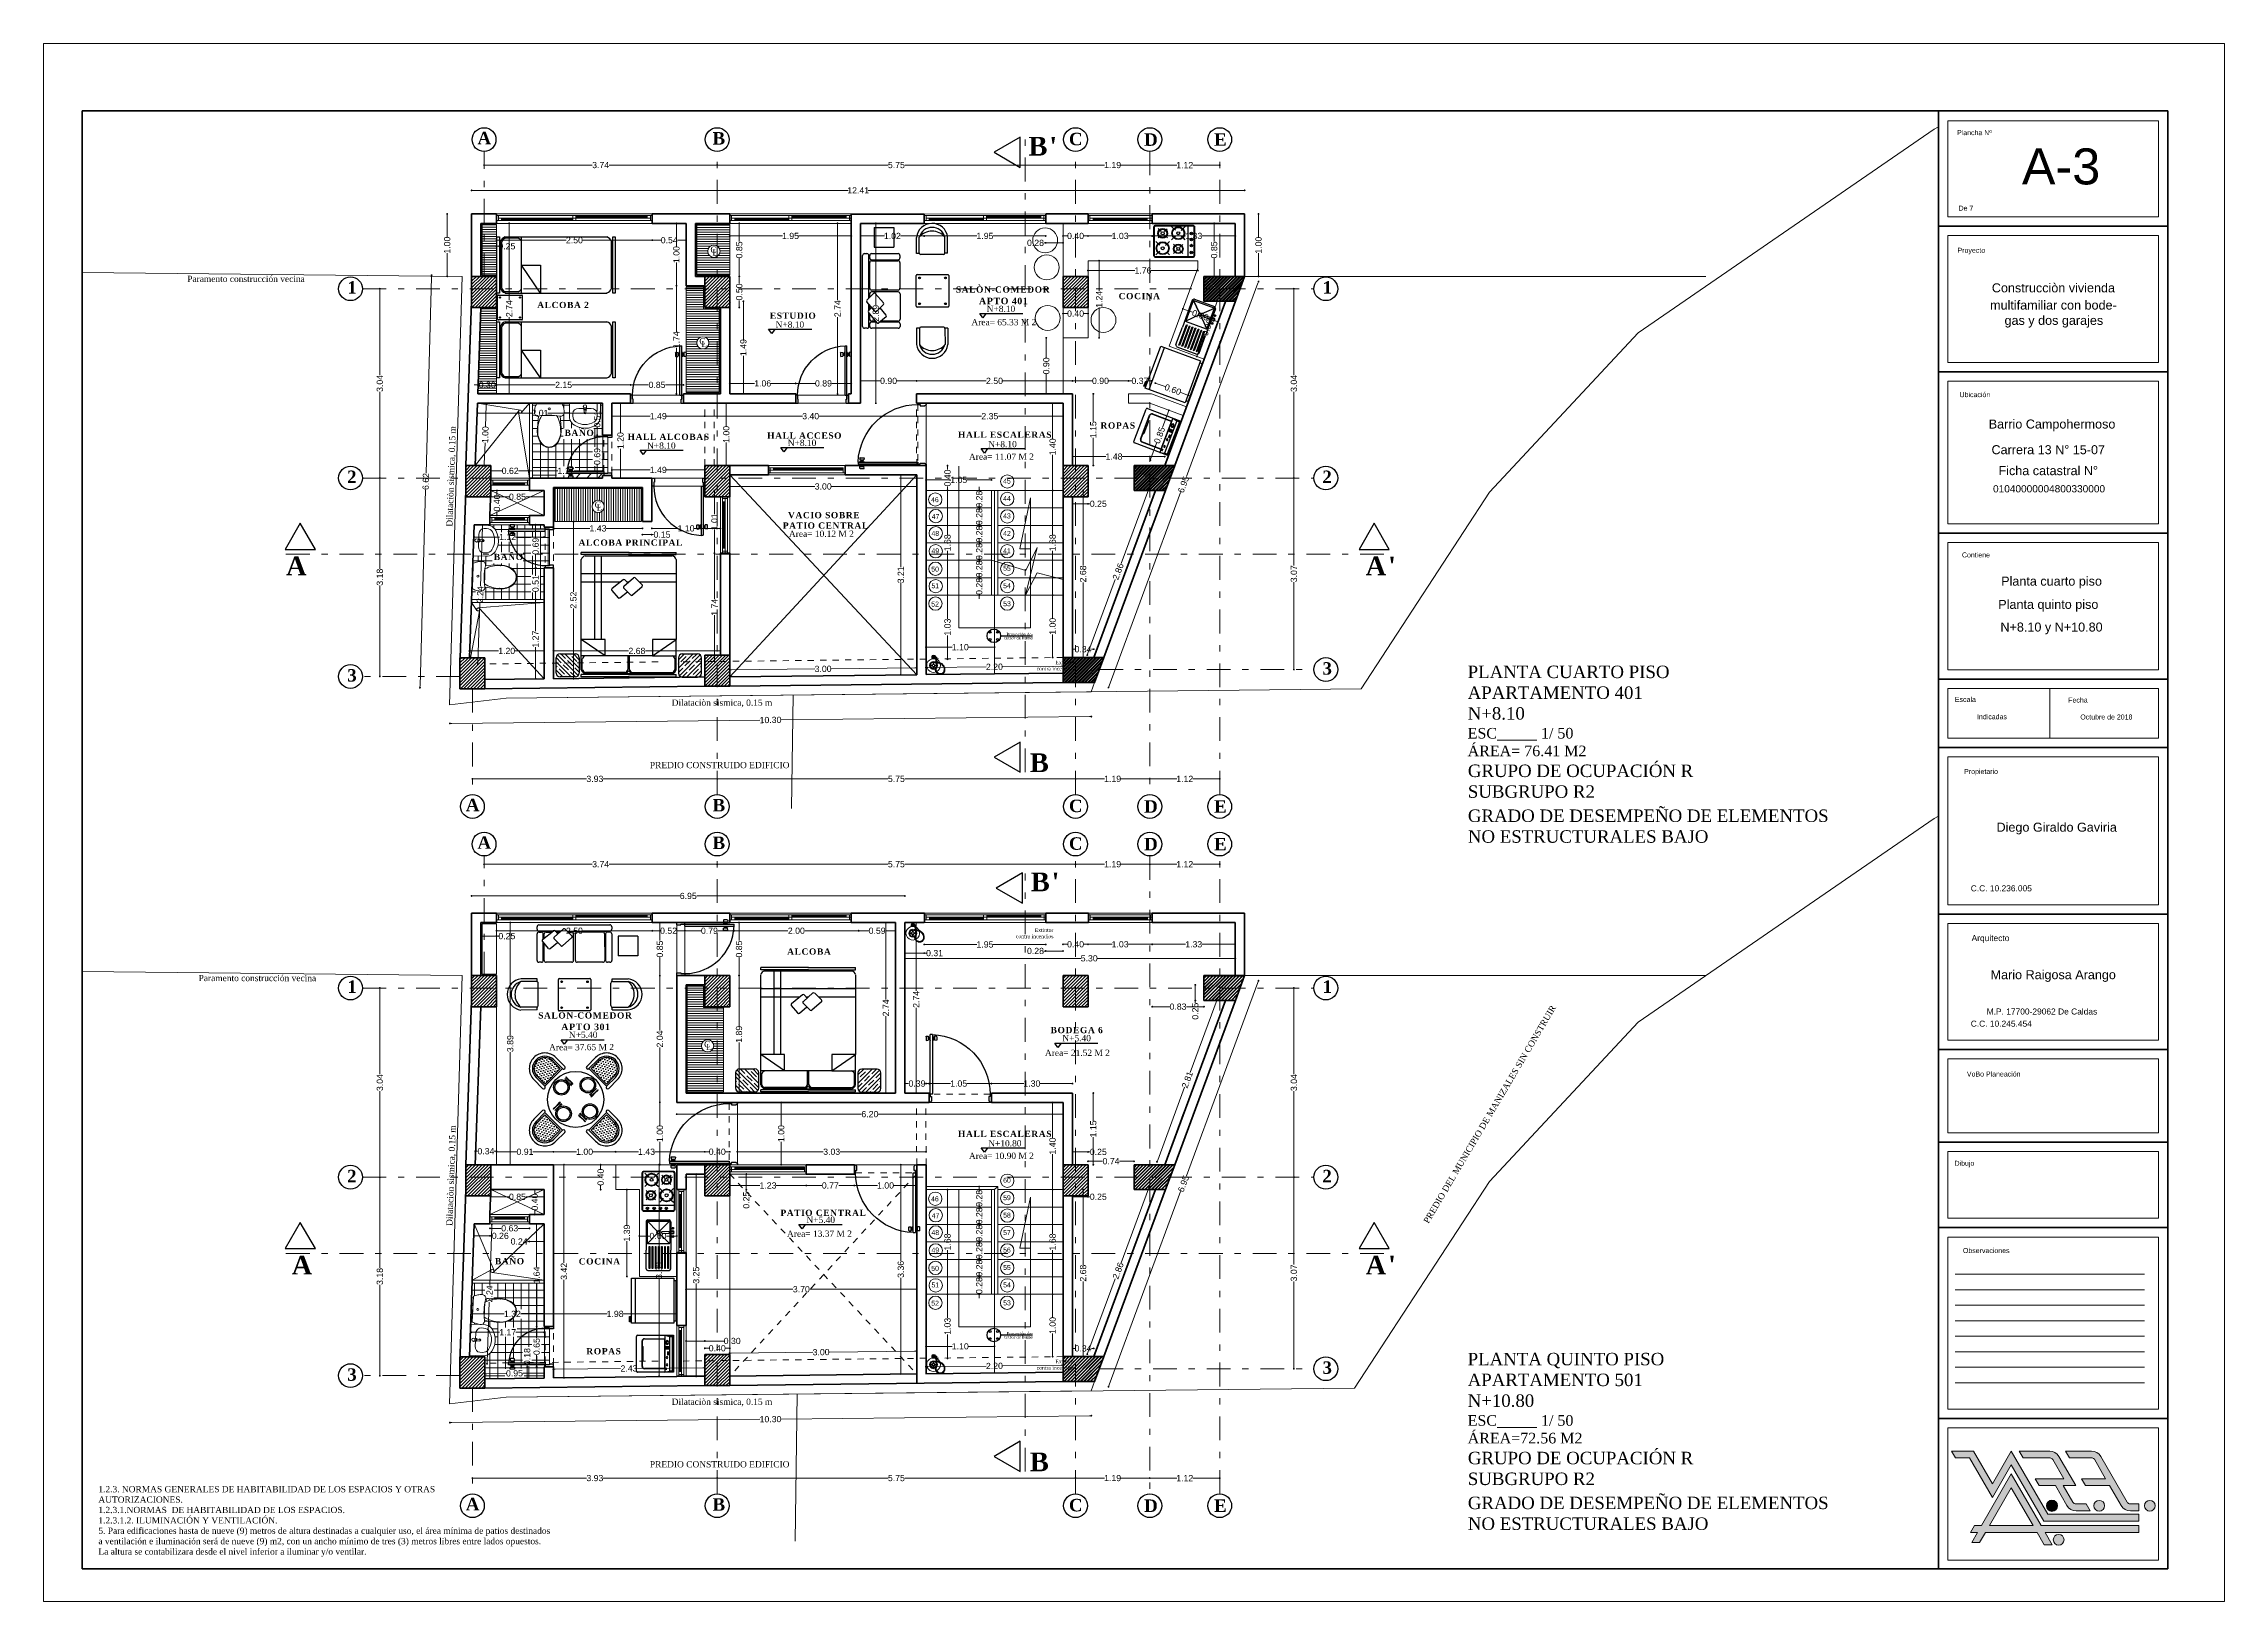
# Model space of a CAD drawing. Header units: inches. Extents: x 2908 to 3459, y -3172 to -55.
# Drawn here: x 3272.71 to 3307.71, y -202.75 to -177.75 of the extents above; entities that cross this region are included whole.
import ezdxf
from ezdxf.enums import TextEntityAlignment as Align

# ---------------------------------------------------------------- set-up
doc = ezdxf.new("R2010")
doc.units = ezdxf.units.IN
doc.header["$MEASUREMENT"] = 0
doc.linetypes.add('ACAD_ISO03W100', pattern=[30, 12, -18])
doc.linetypes.add('DASHDOT', pattern=[25.4, 12.7, -6.35, 0, -6.35])
for name, color, linetype, lineweight in [('A_TEXT_NOT', 6, 'Continuous', 5), ('Capa2', 1, 'Continuous', 25), ('COTA', 1, 'Continuous', 9), ('Cotas', 8, 'Continuous', 18), ('COTAS 01', 1, 'Continuous', 25), ('E-EJES', 1, 'DASHDOT', 5), ('Estructura', 1, 'Continuous', 40), ('Interior - Furniture _Pen_No__75', 250, 'Continuous', 20), ('linea de cotas', 7, 'Continuous', 5), ('linea de linderos', 3, 'Continuous', 30), ('LINEAS DE PROYECCIÒN', 74, 'ACAD_ISO03W100', 18), ('linmesa de proyecciones', 95, 'ACAD_ISO03W100', 5), ('logo 2', 1, 'Continuous', 0), ('Líneas Márgen', 7, 'Continuous', 9), ('MARCOS VENTANAS', 147, 'Continuous', 18), ('muebles madera', 44, 'Continuous', 18), ('muros 2', 5, 'Continuous', 40), ('muros bajitos', 4, 'Continuous', 15), ('Márgen', 7, 'Continuous', 80), ('PISO', 33, 'Continuous', 18), ('teja cortada', 252, 'Continuous', 30)]:
    doc.layers.add(name, color=color, linetype=linetype, lineweight=lineweight)
for name, color, linetype in [('BORDER', 1, 'Continuous'), ('CARPINTERIA', 3, 'Continuous'), ('MUE', 124, 'Continuous'), ('TEXTO', 4, 'Continuous'), ('VIDRIOS', 130, 'Continuous')]:
    doc.layers.add(name, color=color, linetype=linetype)
doc.styles.add('Arial new', font='arial.ttf')
doc.styles.add('CONSTRUCTORA', font='times.ttf', dxfattribs={"height": 0.3})
doc.styles.add('Villanueva', font='swissek.ttf')
doc.dimstyles.new('GUS', dxfattribs={"dimtxt": 0.1, "dimasz": 0.03, "dimexe": 0.05, "dimexo": 0.05, "dimgap": 0.005, "dimtad": 0, "dimzin": 1, "dimdsep": 46, "dimtxsty": 'Arial new', "dimblk": 'DOT', "dimcen": 0.01, "dimse1": 1, "dimse2": 1, "dimclrd": 1, "dimclre": 252, "dimclrt": 1, "dimaunit": 1, "dimadec": 0, "dimazin": 2, "dimtfac": 1, "dimtmove": 0, "dimatfit": 2, "dimldrblk": 'ARCHTICK', "dimfxl": 1, "dimlwd": -1, "dimlwe": -1, "dimarcsym": 1})
pattern_1 = [(0, (-0.065807, 0.202925), (0, 0.0375), [])]

msp = doc.modelspace()

# ---------------------------------------------------------------- texts
at = {"layer": 'A_TEXT_NOT', "char_height": 0.08, "width": 0.28619, "attachment_point": 2, "rotation": 359.9982, "line_spacing_factor": 0.938532}
for s, insert in [('45', (3288.172, -184.727, 1.031)), ('46', (3287.016, -185.026, 1.031)), ('44', (3288.172, -185.007, 1.031)), ('47', (3287.026, -185.296, 1.031)), ('43', (3288.172, -185.287, 1.031)), ('48', (3287.022, -185.567, 1.031)), ('49', (3287.022, -185.847, 1.031)), ('42', (3288.172, -185.567, 1.031)), ('41', (3288.172, -185.847, 1.031)), ('50', (3287.019, -186.141, 1.031)), ('55', (3288.172, -186.127, 1.031)), ('51', (3287.022, -186.407, 1.031)), ('54', (3288.172, -186.407, 1.031)), ('52', (3287.019, -186.701, 1.031)), ('53', (3288.173, -186.696, 1.031)), ('60', (3288.172, -195.948, 1.031)), ('46', (3287.016, -196.247, 1.031)), ('59', (3288.172, -196.228, 1.031)), ('47', (3287.026, -196.517, 1.031)), ('58', (3288.172, -196.508, 1.031)), ('48', (3287.022, -196.788, 1.031)), ('57', (3288.172, -196.788, 1.031)), ('50', (3287.019, -197.362, 1.031)), ('49', (3287.022, -197.068, 1.031)), ('56', (3288.172, -197.068, 1.031)), ('55', (3288.172, -197.348, 1.031)), ('51', (3287.022, -197.628, 1.031)), ('54', (3288.172, -197.628, 1.031)), ('52', (3287.019, -197.922, 1.031)), ('53', (3288.173, -197.916, 1.031))]:
    msp.add_mtext(s, dxfattribs=dict(at, insert=insert))
at = {"layer": 'COTAS 01', "char_height": 0.1, "attachment_point": 1, "rotation": 0.1492, "style": 'CONSTRUCTORA'}
for s, width, insert in [('N+8.10', 0.82803, (3287.846, -181.954)), ('N+8.10', 0.82803, (3284.459, -182.206)), ('Area= 65.33 M 2 ', 1.11454, (3287.601, -182.168)), ('N+8.10', 0.82803, (3282.396, -184.149)), ('N+8.10', 0.82803, (3284.654, -184.105)), ('Area= 11.07 M 2 ', 1.11454, (3287.562, -184.327)), ('N+8.10', 0.82803, (3287.871, -184.125)), ('Area= 10.12 M 2 ', 1.11454, (3284.673, -185.564)), ('Area= 37.65 M 2 ', 1.11454, (3280.823, -193.803)), ('N+5.40', 0.82803, (3281.141, -193.604)), ('Area= 21.52 M 2 ', 1.11454, (3288.782, -193.894)), ('N+5.40', 0.82803, (3289.061, -193.658, 0)), ('Area= 10.90 M 2 ', 1.11454, (3287.562, -195.548)), ('N+10.80', 0.82803, (3287.871, -195.346)), ('N+5.40', 0.82803, (3284.954, -196.574)), ('Area= 13.37 M 2 ', 1.11454, (3284.642, -196.797, 0))]:
    msp.add_mtext_dynamic_manual_height_columns(s, width=width, gutter_width=0.5, heights=[0], dxfattribs=dict(at, insert=insert))
at = {"layer": 'linea de cotas', "style": 'Villanueva'}
for s, height, p in [('Plancha Nº', 0.0804, (3303.7, -179.174)), ('A-3', 0.5786, (3305.09, -179.717)), ('De 7', 0.0804, (3303.563, -180.388)), ('Proyecto', 0.0804, (3303.65, -181.076)), ('Construcciòn vivienda', 0.14466, (3304.967, -181.662, 4.802)), (' multifamiliar con bode-', 0.14466, (3304.939, -181.94)), ('gas y dos garajes', 0.14466, (3304.974, -182.206)), ('Ubicación', 0.0804, (3303.707, -183.378)), ('Barrio Campohermoso', 0.14466, (3304.945, -183.87)), ('Carrera 13 N° 15-07', 0.14466, (3304.884, -184.264)), ('Ficha catastral N°', 0.14466, (3304.884, -184.597)), ('01040000004800330000', 0.11573, (3304.897, -184.891)), ('Contiene', 0.0804, (3303.724, -185.951)), ('Planta cuarto piso', 0.14466, (3304.937, -186.391)), ('Planta quinto piso', 0.14466, (3304.885, -186.764)), ('N+8.10 y N+10.80', 0.14466, (3304.937, -187.131)), ('Escala', 0.0804, (3303.554, -188.27)), ('Fecha', 0.0804, (3305.361, -188.28)), ('Indicadas', 0.0804, (3303.981, -188.548)), ('Octubre de 2018', 0.08036, (3305.817, -188.552)), ('Propietario', 0.08036, (3303.806, -189.438)), ('Diego Giraldo Gaviria', 0.14466, (3305.02, -190.34)), ('C.C. 10.236.005', 0.09644, (3304.131, -191.303)), ('Arquitecto ', 0.09644, (3303.976, -192.114)), ('Mario Raigosa Arango', 0.14466, (3304.964, -192.707)), ('C.C. 10.245.454', 0.09644, (3304.131, -193.475)), ('M.P. 17700-29062 De Caldas', 0.09644, (3304.783, -193.278)), ('VoBo Planeación', 0.08036, (3304.009, -194.281)), ('Dibujo', 0.0804, (3303.539, -195.726)), ('Observaciones', 0.08036, (3303.889, -197.115))]:
    msp.add_text(s, height=height, dxfattribs=at).set_placement(p, align=Align.MIDDLE)
at = {"layer": 'TEXTO', "style": 'CONSTRUCTORA'}
for s, height, rotation, p in [('Dilataciòn sìsmica, 0.15 m', 0.1, 88.0994, (3279.272, -185.501)), ('Proyeción de- ', 0.05, 0.0038, (3288.165, -187.252)), ('tector de humo', 0.05, 0.0038, (3288.131, -187.307)), ('Dilataciòn sìsmica, 0.15 m', 0.1, 359.9944, (3282.791, -188.373, 1.031)), ('Dilataciòn sìsmica, 0.15 m', 0.1, 88.0994, (3279.272, -196.722)), ('Proyeción de- ', 0.05, 0.0038, (3288.165, -198.473)), ('tector de humo', 0.05, 0.0038, (3288.131, -198.528)), ('Dilataciòn sìsmica, 0.15 m', 0.1, 359.9944, (3282.791, -199.593, 1.031))]:
    msp.add_text(s, height=height, rotation=rotation, dxfattribs=at).set_placement(p)
at = {"layer": 'TEXTO', "attachment_point": 1, "style": 'CONSTRUCTORA'}
for s, insert, char_height, width, rotation in [('{\\fTimes New Roman|b1|i0|c0|p18;\\T1.1;A}', (3279.674, -179.162), 0.2, 4.72552, 359.9982), ('{\\fTimes New Roman|b1|i0|c0|p18;\\T1.1;B  }', (3283.447, -179.167), 0.2, 4.72552, 359.9982), ('{\\fTimes New Roman|b1|i0|c0|p18;\\T1.1;C}', (3289.167, -179.178), 0.2, 4.72552, 359.9982), ('{\\fTimes New Roman|b1|i0|c0|p18;\\T1.1;D }', (3290.374, -179.187), 0.2, 4.72552, 359.9982), ('{\\fTimes New Roman|b1|i0|c0|p18;\\T1.1;E }', (3291.496, -179.187), 0.2, 4.72552, 359.9982), ('{\\fBatang|b0|i0|c0|p18;Paramento construcción vecina}', (3275.016, -181.472), 0.1, 3.77092, 359.9944), ('{\\fTimes New Roman|b1|i0|c0|p18;\\T1.1;1}', (3277.586, -181.56), 0.2, 4.72552, 359.9982), ('{\\fTimes New Roman|b1|i0|c0|p18;\\T1.1;1}', (3293.238, -181.56), 0.2, 4.72552, 359.9982), ('{\\fTimes New Roman|b1|i0|c0|p18;\\T1.1;2}', (3277.582, -184.599), 0.2, 4.72552, 359.9982), ('{\\fTimes New Roman|b1|i0|c0|p18;\\T1.1;2}', (3293.234, -184.599), 0.2, 4.72552, 359.9982), ('{\\fTimes New Roman|b1|i0|c0|p18;\\T1.1;3}', (3277.584, -187.785), 0.2, 4.72552, 359.9982), ('{\\fTimes New Roman|b1|i0|c0|p18;\\T1.1;3}', (3293.236, -187.674), 0.2, 4.72552, 359.9982), ('{\\fBatang|b0|i0|c0|p18;PREDIO CONSTRUIDO EDIFICIO}', (3282.441, -189.275), 0.1, 2.59471, 359.9944), ('{\\fTimes New Roman|b1|i0|c0|p18;\\T1.1;A}', (3279.487, -189.865), 0.2, 4.72552, 359.9982), ('{\\fTimes New Roman|b1|i0|c0|p18;\\T1.1;B  }', (3283.447, -189.869), 0.2, 4.72552, 359.9982), ('{\\fTimes New Roman|b1|i0|c0|p18;\\T1.1;C}', (3289.167, -189.88), 0.2, 4.72552, 359.9982), ('{\\fTimes New Roman|b1|i0|c0|p18;\\T1.1;D }', (3290.374, -189.889), 0.2, 4.72552, 359.9982), ('{\\fTimes New Roman|b1|i0|c0|p18;\\T1.1;E }', (3291.496, -189.889), 0.2, 4.72552, 359.9982), ('{\\fTimes New Roman|b1|i0|c0|p18;\\T1.1;A}', (3279.674, -190.468), 0.2, 4.72552, 359.9982), ('{\\fTimes New Roman|b1|i0|c0|p18;\\T1.1;B  }', (3283.447, -190.473), 0.2, 4.72552, 359.9982), ('{\\fTimes New Roman|b1|i0|c0|p18;\\T1.1;C}', (3289.167, -190.484), 0.2, 4.72552, 359.9982), ('{\\fTimes New Roman|b1|i0|c0|p18;\\T1.1;D }', (3290.374, -190.493), 0.2, 4.72552, 359.9982), ('{\\fTimes New Roman|b1|i0|c0|p18;\\T1.1;E }', (3291.496, -190.493), 0.2, 4.72552, 359.9982), ('{\\fBatang|b0|i0|c0|p18;Paramento construcción vecina}', (3275.198, -192.693), 0.1, 3.77092, 359.9944), ('{\\fTimes New Roman|b1|i0|c0|p18;\\T1.1;1}', (3277.586, -192.781), 0.2, 4.72552, 359.9982), ('{\\fTimes New Roman|b1|i0|c0|p18;\\T1.1;1}', (3293.238, -192.781), 0.2, 4.72552, 359.9982), ('{\\fBatang|b0|i0|c0|p18;PREDIO DEL MUNICIPIO DE MANIZALES SIN CONSTRUIR}', (3294.851, -196.641), 0.1, 4.30256, 59.4491), ('{\\fTimes New Roman|b1|i0|c0|p18;\\T1.1;2}', (3277.582, -195.821), 0.2, 4.72552, 359.9982), ('{\\fTimes New Roman|b1|i0|c0|p18;\\T1.1;2}', (3293.234, -195.821), 0.2, 4.72552, 359.9982), ('{\\fTimes New Roman|b1|i0|c0|p18;\\T1.1;3}', (3277.584, -199.006), 0.2, 4.72552, 359.9982), ('{\\fTimes New Roman|b1|i0|c0|p18;\\T1.1;3}', (3293.236, -198.895), 0.2, 4.72552, 359.9982), ('{\\fBatang|b0|i0|c0|p18;PREDIO CONSTRUIDO EDIFICIO}', (3282.441, -200.496), 0.1, 2.59471, 359.9944), ('{\\fTimes New Roman|b1|i0|c0|p18;\\T1.1;A}', (3279.487, -201.086), 0.2, 4.72552, 359.9982), ('{\\fTimes New Roman|b1|i0|c0|p18;\\T1.1;B  }', (3283.447, -201.091), 0.2, 4.72552, 359.9982), ('{\\fTimes New Roman|b1|i0|c0|p18;\\T1.1;C}', (3289.167, -201.102), 0.2, 4.72552, 359.9982), ('{\\fTimes New Roman|b1|i0|c0|p18;\\T1.1;D }', (3290.374, -201.111), 0.2, 4.72552, 359.9982), ('{\\fTimes New Roman|b1|i0|c0|p18;\\T1.1;E }', (3291.496, -201.111), 0.2, 4.72552, 359.9982)]:
    msp.add_mtext(s, dxfattribs=dict(at, insert=insert, char_height=char_height, width=width, rotation=rotation))
for s, insert, char_height, width in [("{\\fTimes New Roman|b1|i0|c0|p18;\\T1.1;B'}", (3288.519, -179.243), 0.3, 7.08828), ('{\\fTimes New Roman|b1|i0|c0|p18;\\T1.1;SALÒN-COMEDOR}', (3287.353, -181.643), 0.1, 2.36276), ('{\\fTimes New Roman|b1|i0|c0|p18;\\T1.1;ALCOBA 2}', (3280.633, -181.891, -7.182), 0.1, 2.36276), ('{\\fTimes New Roman|b1|i0|c0|p18;\\T1.1;APTO 401}', (3287.723, -181.824), 0.105, 2.4809), ('{\\fTimes New Roman|b1|i0|c0|p18;\\T1.1;COCINA}', (3289.964, -181.749), 0.1, 2.36276), ('{\\fTimes New Roman|b1|i0|c0|p18;\\T1.1;ESTUDIO}', (3284.367, -182.063), 0.1, 2.36276), ('{\\fTimes New Roman|b1|i0|c0|p18;\\T1.1;BAÑO}', (3281.072, -183.943, 0), 0.1, 2.36276), ('{\\fTimes New Roman|b1|i0|c0|p18;\\T1.1;HALL ALCOBAS}', (3282.083, -184.007), 0.1, 2.36276), ('{\\fTimes New Roman|b1|i0|c0|p18;\\T1.1;HALL ACCESO}', (3284.323, -183.987), 0.1, 2.36276), ('{\\fTimes New Roman|b1|i0|c0|p18;\\T1.1;HALL ESCALERAS}', (3287.386, -183.973), 0.1, 2.36276), ('{\\fTimes New Roman|b1|i0|c0|p18;\\T1.1;ROPAS}', (3289.673, -183.825), 0.1, 2.36276), ('{\\fTimes New Roman|b1|i0|c0|p18;\\T1.1;  VACIO SOBRE \\PPATIO CENTRAL}', (3284.575, -185.264), 0.1, 3.18824), ('{\\fTimes New Roman|b1|i0|c0|p18;\\T1.1;ALCOBA PRINCIPAL}', (3281.297, -185.705, -7.182), 0.1, 2.36276), ('{\\fTimes New Roman|b1|i0|c0|p18;\\T1.1;A}', (3276.603, -185.979, -7.182), 0.3, 7.08828), ('{\\fTimes New Roman|b1|i0|c0|p18;\\T1.1;BAÑO}', (3279.937, -185.935, 0), 0.1, 2.36276), ("{\\fTimes New Roman|b1|i0|c0|p18;\\T1.1;A'}", (3293.929, -185.979, -7.182), 0.3, 7.08828), ('{\\fTimes New Roman|b1|i0|c0|p18;\\T1.1;B}', (3288.541, -189.137), 0.3, 7.08828), ("{\\fTimes New Roman|b1|i0|c0|p18;\\T1.1;B'}", (3288.556, -191.05), 0.3, 7.08828), ('{\\fTimes New Roman|b1|i0|c0|p18;\\T1.1;ALCOBA}', (3284.644, -192.268, -7.182), 0.1, 2.36276), ('{\\fTimes New Roman|b1|i0|c0|p18;\\T1.1;SALÒN-COMEDOR}', (3280.649, -193.293), 0.1, 2.36276), ('{\\fTimes New Roman|b1|i0|c0|p18;\\T1.1;APTO 301}', (3281.018, -193.474), 0.105, 2.4809), ('{\\fTimes New Roman|b1|i0|c0|p18;\\T1.1;BODEGA 6}', (3288.873, -193.528), 0.1, 2.36276), ('{\\fTimes New Roman|b1|i0|c0|p18;\\T1.1;HALL ESCALERAS}', (3287.386, -195.194), 0.1, 2.36276), ('{\\fTimes New Roman|b1|i0|c0|p18;\\T1.1;PATIO CENTRAL}', (3284.537, -196.461), 0.1, 2.36276), ('{\\fTimes New Roman|b1|i0|c0|p18;\\T1.1;A}', (3276.693, -197.2, -7.182), 0.3, 7.08828), ('{\\fTimes New Roman|b1|i0|c0|p18;\\T1.1;BAÑO}', (3279.954, -197.237, 0), 0.1, 2.36276), ('{\\fTimes New Roman|b1|i0|c0|p18;\\T1.1;COCINA}', (3281.299, -197.24), 0.1, 2.36276), ("{\\fTimes New Roman|b1|i0|c0|p18;\\T1.1;A'}", (3293.929, -197.2, -7.182), 0.3, 7.08828), ('{\\fTimes New Roman|b1|i0|c0|p18;\\T1.1;ROPAS}', (3281.421, -198.682), 0.1, 2.36276), ('{\\fTimes New Roman|b1|i0|c0|p18;\\T1.1;B}', (3288.541, -200.358), 0.3, 7.08828)]:
    msp.add_mtext(s, dxfattribs=dict(at, insert=insert, char_height=char_height, width=width))
at = {"layer": 'TEXTO', "rotation": 0.0038, "style": 'CONSTRUCTORA'}
for s, width, gutter_width, insert, char_height, attachment_point in [('\\pi0.66159;C', 1.41121, 12.5, (3282.751, -181.105), 0.1, 7), ('\\pi0.66357;L', 1.41121, 12.5, (3282.781, -181.148), 0.1, 7), ('\\pi0.66159;C', 1.41121, 12.5, (3282.573, -182.574), 0.1, 7), ('\\pi0.66357;L', 1.41121, 12.5, (3282.603, -182.617), 0.1, 7), ('\\pi0.66159;C', 1.41121, 12.5, (3280.893, -185.2), 0.1, 7), ('\\pi0.66357;L', 1.41121, 12.5, (3280.924, -185.243), 0.1, 7), ('Extintor\\P contra incendios', 3.56385, 0.5, (3289.251, -187.647), 0.06, 3), ('Extintor\\P contra incendios', 3.56385, 0.5, (3288.918, -191.944), 0.06, 3), ('\\pi0.66159;C', 1.41121, 12.5, (3282.649, -193.856), 0.1, 7), ('\\pi0.66357;L', 1.41121, 12.5, (3282.68, -193.899), 0.1, 7), ('Extintor\\P contra incendios', 3.56385, 0.5, (3289.251, -198.868), 0.06, 3)]:
    msp.add_mtext_dynamic_manual_height_columns(s, width=width, gutter_width=gutter_width, heights=[0], dxfattribs=dict(at, insert=insert, char_height=char_height, attachment_point=attachment_point))
at = {"layer": 'TEXTO', "attachment_point": 1, "style": 'CONSTRUCTORA'}
for s, width, insert, char_height in [('\\A1;{\\H1.1765x;PLANTA CUARTO PISO\\PAPARTAMENTO 401  \\PN+8.10\\P\\H0.85x;ESC_____ 1/ 50\\PÁREA= 76.41 M2\\P }', 7.10696, (3295.566, -187.729), 0.17), ('\\A1;{\\H1.1765x;GRUPO DE OCUPACIÓN R\\PSUBGRUPO R2\\H0.85x; }', 7.10696, (3295.569, -189.317), 0.17), ('\\A1;{\\H1.1765x;GRADO DE DESEMPEÑO DE ELEMENTOS\\PNO ESTRUCTURALES BAJO}', 7.10696, (3295.569, -190.038), 0.17), ('\\A1;{\\H1.1765x;PLANTA QUINTO PISO\\PAPARTAMENTO 501  \\PN+10.80\\P\\H0.85x;ESC_____ 1/ 50\\PÁREA=72.56 M2\\P }', 7.10696, (3295.566, -198.758), 0.17), ('\\A1;{\\H1.1765x;GRUPO DE OCUPACIÓN R\\PSUBGRUPO R2\\H0.85x; }', 7.10696, (3295.569, -200.346), 0.17), ('\\A1;{\\H1.1765x;1.2.3. NORMAS GENERALES DE HABITABILIDAD DE LOS ESPACIOS Y OTRAS\\PAUTORIZACIONES.\\P1.2.3.1.NORMAS  DE HABITABILIDAD DE LOS ESPACIOS.\\P1.2.3.1.2. ILUMINACIÓN Y VENTILACIÓN.\\P5. Para edificaciones hasta de nueve (9) metros de altura destinadas a cualquier uso, el área mínima de patios destinados\\Pa ventilación e iluminación será de nueve (9) m2, con un ancho mínimo de tres (3) metros libres entre lados opuestos.\\PLa altura se contabilizara desde el nivel inferior a iluminar y/o ventilar. }', 14.39407, (3273.59, -200.896), 0.085), ('\\A1;{\\H1.1765x;GRADO DE DESEMPEÑO DE ELEMENTOS\\PNO ESTRUCTURALES BAJO}', 7.10696, (3295.569, -201.066), 0.17)]:
    msp.add_mtext_dynamic_manual_height_columns(s, width=width, gutter_width=1.25, heights=[0], dxfattribs=dict(at, insert=insert, char_height=char_height))

# ---------------------------------------------------------------- blocks, each defined once
blk = doc.blocks.new('_Dot')
at = {"color": 0, "linetype": 'ByBlock', "lineweight": -2}
blk.add_line((-0.5, 0), (-1, 0), dxfattribs=at)
at = {"color": 0, "linetype": 'ByBlock', "const_width": 0.5}
blk.add_lwpolyline([(-0.25, 0, 1), (0.25, 0, 1)], format="xyb", close=True, dxfattribs=at)
blk = doc.blocks.new('*D4508')
at = {"layer": 'COTA', "color": 1, "linetype": 'Continuous', "transparency": 16777216}
for p, q in [((3288.905, -186.628), (3288.905, -186.968)), ((3288.905, -187.568), (3288.905, -187.228))]:
    blk.add_line(p, q, dxfattribs=at)
at = {"layer": 'Defpoints', "color": 0, "transparency": 16777216}
for p in [(3289.073, -186.598, -1.031), (3288.905, -187.598), (3289.073, -187.598, -1.031)]:
    blk.add_point(p, dxfattribs=at)
at = {"layer": 'COTA', "color": 1, "transparency": 16777216, "xscale": 0.03, "yscale": 0.03, "zscale": 0.03}
for p, rotation in [((3288.905, -186.598), 90), ((3288.905, -187.598), 270)]:
    blk.add_blockref('_Dot', p, dxfattribs=dict(at, rotation=rotation))
at = {"layer": 'COTA', "color": 1, "transparency": 16777216, "insert": (3288.905, -187.098), "char_height": 0.1, "attachment_point": 5, "rotation": 90, "style": 'Arial new'}
blk.add_mtext('1.00', dxfattribs=at)
blk = doc.blocks.new('_ArchTick')
at = {"color": 0, "linetype": 'ByBlock', "const_width": 0.15}
blk.add_lwpolyline([(-0.5, -0.5), (0.5, 0.5)], dxfattribs=at)
blk = doc.blocks.new('*D4509')
at = {"layer": 'COTA', "color": 1, "linetype": 'Continuous', "transparency": 16777216}
for p, q in [((3278.937, -181.493), (3278.848, -184.639)), ((3278.752, -188.054), (3278.841, -184.908))]:
    blk.add_line(p, q, dxfattribs=at)
at = {"layer": 'Defpoints', "color": 0, "transparency": 16777216}
for p in [(3278.938, -181.463), (3279.58, -181.481, -1.031), (3279.393, -188.102, -1.031)]:
    blk.add_point(p, dxfattribs=at)
at = {"layer": 'COTA', "color": 1, "transparency": 16777216, "xscale": 0.03, "yscale": 0.03, "zscale": 0.03}
for p, rotation in [((3278.938, -181.463), 88.38233466526347), ((3278.751, -188.084), 268.3823346652634)]:
    blk.add_blockref('_Dot', p, dxfattribs=dict(at, rotation=rotation))
at = {"layer": 'COTA', "color": 1, "transparency": 16777216, "insert": (3278.845, -184.774), "char_height": 0.1, "attachment_point": 5, "rotation": 88.3823, "style": 'Arial new'}
blk.add_mtext('6.62', dxfattribs=at)
blk = doc.blocks.new('*D4510')
at = {"layer": 'COTA', "color": 1, "linetype": 'Continuous', "transparency": 16777216}
for p, q in [((3279.261, -188.656), (3284.208, -188.603)), ((3289.496, -188.547), (3284.546, -188.6))]:
    blk.add_line(p, q, dxfattribs=at)
at = {"layer": 'Defpoints', "color": 0, "transparency": 16777216}
for p in [(3279.227, -188.259, -1.031), (3289.522, -188.149, -1.031), (3289.526, -188.547)]:
    blk.add_point(p, dxfattribs=at)
at = {"layer": 'COTA', "color": 1, "transparency": 16777216, "xscale": 0.03, "yscale": 0.03, "zscale": 0.03}
for p, rotation in [((3279.231, -188.657), 180.6126958381874), ((3289.526, -188.547), 0.6126958381874476)]:
    blk.add_blockref('_Dot', p, dxfattribs=dict(at, rotation=rotation))
at = {"layer": 'COTA', "color": 1, "transparency": 16777216, "insert": (3284.377, -188.602), "char_height": 0.1, "attachment_point": 5, "rotation": 0.6127, "style": 'Arial new'}
blk.add_mtext('10.30', dxfattribs=at)
blk = doc.blocks.new('*D4518')
at = {"layer": 'COTA', "color": 1, "linetype": 'Continuous', "transparency": 16777216}
for p, q in [((3287.218, -186.628), (3287.218, -186.982)), ((3287.218, -187.597), (3287.218, -187.243))]:
    blk.add_line(p, q, dxfattribs=at)
at = {"layer": 'Defpoints', "color": 0, "transparency": 16777216}
for p in [(3286.873, -186.598), (3286.884, -187.627), (3287.218, -187.627)]:
    blk.add_point(p, dxfattribs=at)
at = {"layer": 'COTA', "color": 1, "transparency": 16777216, "xscale": 0.03, "yscale": 0.03, "zscale": 0.03}
for p, rotation in [((3287.218, -186.598), 90), ((3287.218, -187.627), 270)]:
    blk.add_blockref('_Dot', p, dxfattribs=dict(at, rotation=rotation))
at = {"layer": 'COTA', "color": 1, "transparency": 16777216, "insert": (3287.218, -187.112), "char_height": 0.1, "attachment_point": 5, "rotation": 90, "style": 'Arial new'}
blk.add_mtext('1.03', dxfattribs=at)
blk = doc.blocks.new('*D4519')
at = {"layer": 'COTA', "color": 1, "linetype": 'Continuous', "transparency": 16777216}
for p, q in [((3286.903, -184.749), (3287.267, -184.749)), ((3287.893, -184.749), (3287.528, -184.749))]:
    blk.add_line(p, q, dxfattribs=at)
at = {"layer": 'Defpoints', "color": 0, "transparency": 16777216}
for p in [(3287.923, -184.749), (3286.873, -184.918), (3287.923, -184.918)]:
    blk.add_point(p, dxfattribs=at)
at = {"layer": 'COTA', "color": 1, "transparency": 16777216, "xscale": 0.03, "yscale": 0.03, "zscale": 0.03, "rotation": 180}
blk.add_blockref('_Dot', (3286.873, -184.749), dxfattribs=at)
at = {"layer": 'COTA', "color": 1, "transparency": 16777216, "xscale": 0.03, "yscale": 0.03, "zscale": 0.03}
blk.add_blockref('_Dot', (3287.923, -184.749), dxfattribs=at)
at = {"layer": 'COTA', "color": 1, "transparency": 16777216, "insert": (3287.398, -184.749), "char_height": 0.1, "attachment_point": 5, "style": 'Arial new'}
blk.add_mtext('1.05', dxfattribs=at)
blk = doc.blocks.new('*D4520')
at = {"layer": 'COTA', "color": 1, "linetype": 'Continuous', "transparency": 16777216}
for p, q in [((3287.727, -184.888), (3287.727, -184.858)), ((3287.727, -184.918), (3287.727, -184.923)), ((3287.727, -185.198), (3287.727, -185.193)), ((3287.727, -185.228), (3287.727, -185.258))]:
    blk.add_line(p, q, dxfattribs=at)
at = {"layer": 'Defpoints', "color": 0, "transparency": 16777216}
for p in [(3287.923, -184.918), (3287.727, -185.198), (3287.923, -185.198)]:
    blk.add_point(p, dxfattribs=at)
at = {"layer": 'COTA', "color": 1, "transparency": 16777216, "xscale": 0.03, "yscale": 0.03, "zscale": 0.03}
for p, rotation in [((3287.727, -184.918), 270), ((3287.727, -185.198), 90)]:
    blk.add_blockref('_Dot', p, dxfattribs=dict(at, rotation=rotation))
at = {"layer": 'COTA', "color": 1, "transparency": 16777216, "insert": (3287.727, -185.058), "char_height": 0.1, "attachment_point": 5, "rotation": 90, "style": 'Arial new'}
blk.add_mtext('0.28', dxfattribs=at)
blk = doc.blocks.new('*D4511')
at = {"layer": 'COTA', "color": 1, "linetype": 'Continuous', "transparency": 16777216}
for p, q in [((3287.727, -185.168), (3287.727, -185.138)), ((3287.727, -185.198), (3287.727, -185.203)), ((3287.727, -185.478), (3287.727, -185.473)), ((3287.727, -185.508), (3287.727, -185.538))]:
    blk.add_line(p, q, dxfattribs=at)
at = {"layer": 'Defpoints', "color": 0, "transparency": 16777216}
for p in [(3287.727, -185.478), (3288.047, -185.198), (3288.047, -185.478)]:
    blk.add_point(p, dxfattribs=at)
at = {"layer": 'COTA', "color": 1, "transparency": 16777216, "xscale": 0.03, "yscale": 0.03, "zscale": 0.03}
for p, rotation in [((3287.727, -185.198), 270), ((3287.727, -185.478), 90)]:
    blk.add_blockref('_Dot', p, dxfattribs=dict(at, rotation=rotation))
at = {"layer": 'COTA', "color": 1, "transparency": 16777216, "insert": (3287.727, -185.338), "char_height": 0.1, "attachment_point": 5, "rotation": 90, "style": 'Arial new'}
blk.add_mtext('0.28', dxfattribs=at)
blk = doc.blocks.new('*D4512')
at = {"layer": 'COTA', "color": 1, "linetype": 'Continuous', "transparency": 16777216}
for p, q in [((3287.727, -185.448), (3287.727, -185.418)), ((3287.727, -185.478), (3287.727, -185.483)), ((3287.727, -185.758), (3287.727, -185.753)), ((3287.727, -185.788), (3287.727, -185.818))]:
    blk.add_line(p, q, dxfattribs=at)
at = {"layer": 'Defpoints', "color": 0, "transparency": 16777216}
for p in [(3287.923, -185.478), (3287.727, -185.758), (3287.923, -185.758)]:
    blk.add_point(p, dxfattribs=at)
at = {"layer": 'COTA', "color": 1, "transparency": 16777216, "xscale": 0.03, "yscale": 0.03, "zscale": 0.03}
for p, rotation in [((3287.727, -185.478), 270), ((3287.727, -185.758), 90)]:
    blk.add_blockref('_Dot', p, dxfattribs=dict(at, rotation=rotation))
at = {"layer": 'COTA', "color": 1, "transparency": 16777216, "insert": (3287.727, -185.618), "char_height": 0.1, "attachment_point": 5, "rotation": 90, "style": 'Arial new'}
blk.add_mtext('0.28', dxfattribs=at)
blk = doc.blocks.new('*D4513')
at = {"layer": 'COTA', "color": 1, "linetype": 'Continuous', "transparency": 16777216}
for p, q in [((3287.727, -185.728), (3287.727, -185.698)), ((3287.727, -185.758), (3287.727, -185.763)), ((3287.727, -186.038), (3287.727, -186.033)), ((3287.727, -186.068), (3287.727, -186.098))]:
    blk.add_line(p, q, dxfattribs=at)
at = {"layer": 'Defpoints', "color": 0, "transparency": 16777216}
for p in [(3288.047, -185.758), (3287.727, -186.038), (3288.047, -186.038)]:
    blk.add_point(p, dxfattribs=at)
at = {"layer": 'COTA', "color": 1, "transparency": 16777216, "xscale": 0.03, "yscale": 0.03, "zscale": 0.03}
for p, rotation in [((3287.727, -185.758), 270), ((3287.727, -186.038), 90)]:
    blk.add_blockref('_Dot', p, dxfattribs=dict(at, rotation=rotation))
at = {"layer": 'COTA', "color": 1, "transparency": 16777216, "insert": (3287.727, -185.898), "char_height": 0.1, "attachment_point": 5, "rotation": 90, "style": 'Arial new'}
blk.add_mtext('0.28', dxfattribs=at)
blk = doc.blocks.new('*D4514')
at = {"layer": 'COTA', "color": 1, "linetype": 'Continuous', "transparency": 16777216}
for p, q in [((3287.727, -186.008), (3287.727, -185.978)), ((3287.727, -186.038), (3287.727, -186.043)), ((3287.727, -186.318), (3287.727, -186.313)), ((3287.727, -186.348), (3287.727, -186.378))]:
    blk.add_line(p, q, dxfattribs=at)
at = {"layer": 'Defpoints', "color": 0, "transparency": 16777216}
for p in [(3287.923, -186.038), (3287.727, -186.318), (3287.923, -186.318)]:
    blk.add_point(p, dxfattribs=at)
at = {"layer": 'COTA', "color": 1, "transparency": 16777216, "xscale": 0.03, "yscale": 0.03, "zscale": 0.03}
for p, rotation in [((3287.727, -186.038), 270), ((3287.727, -186.318), 90)]:
    blk.add_blockref('_Dot', p, dxfattribs=dict(at, rotation=rotation))
at = {"layer": 'COTA', "color": 1, "transparency": 16777216, "insert": (3287.727, -186.178), "char_height": 0.1, "attachment_point": 5, "rotation": 90, "style": 'Arial new'}
blk.add_mtext('0.28', dxfattribs=at)
blk = doc.blocks.new('*D4515')
at = {"layer": 'COTA', "color": 1, "linetype": 'Continuous', "transparency": 16777216}
for p, q in [((3287.727, -186.288), (3287.727, -186.258)), ((3287.727, -186.318), (3287.727, -186.323)), ((3287.727, -186.598), (3287.727, -186.593)), ((3287.727, -186.628), (3287.727, -186.658))]:
    blk.add_line(p, q, dxfattribs=at)
at = {"layer": 'Defpoints', "color": 0, "transparency": 16777216}
for p in [(3288.047, -186.318), (3287.727, -186.598), (3288.047, -186.598)]:
    blk.add_point(p, dxfattribs=at)
at = {"layer": 'COTA', "color": 1, "transparency": 16777216, "xscale": 0.03, "yscale": 0.03, "zscale": 0.03}
for p, rotation in [((3287.727, -186.318), 270), ((3287.727, -186.598), 90)]:
    blk.add_blockref('_Dot', p, dxfattribs=dict(at, rotation=rotation))
at = {"layer": 'COTA', "color": 1, "transparency": 16777216, "insert": (3287.727, -186.458), "char_height": 0.1, "attachment_point": 5, "rotation": 90, "style": 'Arial new'}
blk.add_mtext('0.28', dxfattribs=at)
blk = doc.blocks.new('*D4521')
at = {"layer": 'COTA', "color": 1, "linetype": 'Continuous', "transparency": 16777216}
for p, q in [((3286.903, -187.433), (3287.293, -187.433)), ((3287.943, -187.433), (3287.553, -187.433))]:
    blk.add_line(p, q, dxfattribs=at)
at = {"layer": 'Defpoints', "color": 0, "transparency": 16777216}
for p in [(3286.873, -187.121), (3287.973, -187.121), (3286.873, -187.433)]:
    blk.add_point(p, dxfattribs=at)
at = {"layer": 'COTA', "color": 1, "transparency": 16777216, "xscale": 0.03, "yscale": 0.03, "zscale": 0.03, "rotation": 180}
blk.add_blockref('_Dot', (3286.873, -187.433), dxfattribs=at)
at = {"layer": 'COTA', "color": 1, "transparency": 16777216, "xscale": 0.03, "yscale": 0.03, "zscale": 0.03}
blk.add_blockref('_Dot', (3287.973, -187.433), dxfattribs=at)
at = {"layer": 'COTA', "color": 1, "transparency": 16777216, "insert": (3287.423, -187.433), "char_height": 0.1, "attachment_point": 5, "style": 'Arial new'}
blk.add_mtext('1.10', dxfattribs=at)
blk = doc.blocks.new('*D4522')
at = {"layer": 'COTA', "color": 1, "linetype": 'Continuous', "transparency": 16777216}
for p, q in [((3292.2, -181.593), (3291.052, -184.695)), ((3289.811, -188.052), (3290.958, -184.95))]:
    blk.add_line(p, q, dxfattribs=at)
at = {"layer": 'Defpoints', "color": 0, "transparency": 16777216}
for p in [(3291.987, -181.482), (3292.21, -181.565), (3289.577, -187.998)]:
    blk.add_point(p, dxfattribs=at)
at = {"layer": 'COTA', "color": 1, "transparency": 16777216, "xscale": 0.03, "yscale": 0.03, "zscale": 0.03}
for p, rotation in [((3292.21, -181.565), 69.70662671698605), ((3289.801, -188.081), 249.7066267169861)]:
    blk.add_blockref('_Dot', p, dxfattribs=dict(at, rotation=rotation))
at = {"layer": 'COTA', "color": 1, "transparency": 16777216, "insert": (3291.005, -184.823), "char_height": 0.1, "attachment_point": 5, "rotation": 69.7066, "style": 'Arial new'}
blk.add_mtext('6.95', dxfattribs=at)
blk = doc.blocks.new('*D4516')
at = {"layer": 'COTA', "color": 1, "linetype": 'Continuous', "transparency": 16777216}
for p, q in [((3287.218, -184.948), (3287.218, -185.628)), ((3287.218, -186.568), (3287.218, -185.888))]:
    blk.add_line(p, q, dxfattribs=at)
at = {"layer": 'Defpoints', "color": 0, "transparency": 16777216}
for p in [(3286.873, -184.918), (3286.873, -186.598), (3287.218, -186.598)]:
    blk.add_point(p, dxfattribs=at)
at = {"layer": 'COTA', "color": 1, "transparency": 16777216, "xscale": 0.03, "yscale": 0.03, "zscale": 0.03}
for p, rotation in [((3287.218, -184.918), 90), ((3287.218, -186.598), 270)]:
    blk.add_blockref('_Dot', p, dxfattribs=dict(at, rotation=rotation))
at = {"layer": 'COTA', "color": 1, "transparency": 16777216, "insert": (3287.218, -185.758), "char_height": 0.1, "attachment_point": 5, "rotation": 90, "style": 'Arial new'}
blk.add_mtext('1.68', dxfattribs=at)
blk = doc.blocks.new('*D4523')
at = {"layer": 'COTA', "color": 1, "linetype": 'Continuous', "transparency": 16777216}
for p, q in [((3283.751, -187.799), (3285.087, -187.783)), ((3286.691, -187.765), (3285.356, -187.78))]:
    blk.add_line(p, q, dxfattribs=at)
at = {"layer": 'Defpoints', "color": 0, "transparency": 16777216}
for p in [(3283.723, -187.911), (3286.721, -187.764), (3286.723, -187.876)]:
    blk.add_point(p, dxfattribs=at)
at = {"layer": 'COTA', "color": 1, "transparency": 16777216, "xscale": 0.03, "yscale": 0.03, "zscale": 0.03}
for p, rotation in [((3283.721, -187.799), 180.6705430575383), ((3286.721, -187.764), 0.6705430575382632)]:
    blk.add_blockref('_Dot', p, dxfattribs=dict(at, rotation=rotation))
at = {"layer": 'COTA', "color": 1, "transparency": 16777216, "insert": (3285.221, -187.782), "char_height": 0.1, "attachment_point": 5, "rotation": 0.6705, "style": 'Arial new'}
blk.add_mtext('3.00', dxfattribs=at)
blk = doc.blocks.new('*D4524')
at = {"layer": 'COTA', "color": 1, "linetype": 'Continuous', "transparency": 16777216}
for p, q in [((3288.905, -183.548), (3288.905, -184.088)), ((3288.905, -184.888), (3288.905, -184.348))]:
    blk.add_line(p, q, dxfattribs=at)
at = {"layer": 'Defpoints', "color": 0, "transparency": 16777216}
for p in [(3289.073, -183.518), (3288.905, -184.918), (3289.073, -184.918)]:
    blk.add_point(p, dxfattribs=at)
at = {"layer": 'COTA', "color": 1, "transparency": 16777216, "xscale": 0.03, "yscale": 0.03, "zscale": 0.03}
for p, rotation in [((3288.905, -183.518), 90), ((3288.905, -184.918), 270)]:
    blk.add_blockref('_Dot', p, dxfattribs=dict(at, rotation=rotation))
at = {"layer": 'COTA', "color": 1, "transparency": 16777216, "insert": (3288.905, -184.218), "char_height": 0.1, "attachment_point": 5, "rotation": 90, "style": 'Arial new'}
blk.add_mtext('1.40', dxfattribs=at)
blk = doc.blocks.new('cama doble 2')
at = {"layer": 'MUE', "linetype": 'Continuous'}
for p, q in [((2176.179, 1640.848), (2176.286, 1640.955)), ((2176.179, 1640.714), (2176.421, 1640.955)), ((2176.179, 1640.647), (2176.179, 1640.894)), ((2176.187, 1640.923), (2176.212, 1640.948)), ((2176.201, 1640.601), (2176.534, 1640.934)), ((2176.206, 1640.808), (2176.206, 1640.808)), ((2176.223, 1640.824), (2176.306, 1640.908)), ((2176.241, 1640.955), (2176.487, 1640.955)), ((2176.29, 1640.757), (2176.374, 1640.841)), ((2176.32, 1640.586), (2176.549, 1640.815)), ((2176.323, 1640.925), (2176.323, 1640.925)), ((2176.34, 1640.942), (2176.353, 1640.955)), ((2176.39, 1640.858), (2176.39, 1640.858)), ((2176.407, 1640.875), (2176.488, 1640.955)), ((2176.474, 1640.808), (2176.549, 1640.882)), ((2176.549, 1640.894), (2176.549, 1640.647)), ((2176.179, 1640.781), (2176.189, 1640.791)), ((2176.179, 1640.647), (2176.256, 1640.724)), ((2176.18, 1639.786), (2176.18, 1640.553)), ((2176.18, 1640.553), (2176.215, 1640.553)), ((2176.215, 1639.786), (2176.215, 1640.553)), ((2176.232, 1639.849), (2176.232, 1640.49)), ((2176.487, 1640.586), (2176.241, 1640.586)), ((2176.249, 1639.852), (2176.249, 1640.487)), ((2176.253, 1640.586), (2176.323, 1640.656)), ((2176.273, 1640.74), (2176.273, 1640.74)), ((2176.294, 1640.553), (2176.779, 1640.553)), ((2176.296, 1640.536), (2176.47, 1640.536)), ((2176.34, 1640.673), (2176.34, 1640.673)), ((2176.357, 1640.69), (2176.441, 1640.774)), ((2176.387, 1640.586), (2176.39, 1640.589)), ((2176.407, 1640.606), (2176.407, 1640.606)), ((2176.424, 1640.623), (2176.508, 1640.707)), ((2176.454, 1640.586), (2176.549, 1640.68)), ((2176.458, 1640.791), (2176.458, 1640.791)), ((2176.517, 1640.172), (2176.517, 1640.553)), ((2176.517, 1640.172), (2176.779, 1640.553)), ((2176.525, 1640.724), (2176.525, 1640.724)), ((2176.542, 1640.74), (2176.549, 1640.748)), ((2176.779, 1640.172), (2176.779, 1640.553)), ((2176.779, 1640.553), (2178.062, 1640.553)), ((2177.7, 1639.93), (2177.7, 1640.553)), ((2177.841, 1640.553), (2177.841, 1639.03)), ((2178.124, 1640.49), (2178.124, 1639.849)), ((2178.141, 1639.786), (2178.141, 1640.553)), ((2178.141, 1640.553), (2178.175, 1640.553)), ((2178.175, 1639.786), (2178.175, 1640.553)), ((2176.517, 1639.411), (2176.517, 1640.172)), ((2176.517, 1640.172), (2176.779, 1640.172)), ((2176.779, 1640.336), (2178.124, 1640.336)), ((2176.779, 1640.229), (2178.124, 1640.229)), ((2176.18, 1639.796), (2176.18, 1639.03)), ((2176.215, 1639.796), (2176.215, 1639.03)), ((2176.232, 1639.849), (2176.232, 1639.093)), ((2176.296, 1639.803), (2176.517, 1639.803)), ((2176.296, 1639.779), (2176.517, 1639.779)), ((2177.446, 1639.933), (2177.545, 1639.812)), ((2177.567, 1640.062), (2177.448, 1639.961)), ((2177.493, 1639.76), (2177.604, 1639.87)), ((2177.738, 1639.883), (2177.596, 1640.059)), ((2177.634, 1639.869), (2177.768, 1639.715)), ((2177.687, 1639.808), (2177.736, 1639.855)), ((2177.7, 1639.793), (2177.7, 1639.82)), ((2178.124, 1639.849), (2178.124, 1639.093)), ((2178.141, 1639.796), (2178.141, 1639.03)), ((2178.175, 1639.796), (2178.175, 1639.03)), ((2176.249, 1639.731), (2176.249, 1639.095)), ((2176.517, 1639.411), (2176.517, 1639.03)), ((2176.517, 1639.411), (2176.779, 1639.03)), ((2176.779, 1639.411), (2176.517, 1639.411)), ((2176.779, 1639.03), (2176.779, 1639.411)), ((2177.627, 1639.578), (2177.492, 1639.732)), ((2177.767, 1639.687), (2177.657, 1639.577)), ((2177.7, 1639.03), (2177.7, 1639.62)), ((2176.177, 1638.932), (2176.253, 1638.855)), ((2176.177, 1638.932), (2176.177, 1638.685)), ((2176.177, 1638.865), (2176.418, 1638.624)), ((2176.177, 1638.798), (2176.186, 1638.788)), ((2176.177, 1638.731), (2176.284, 1638.624)), ((2176.18, 1639.03), (2176.215, 1639.03)), ((2176.198, 1638.978), (2176.531, 1638.645)), ((2176.203, 1638.772), (2176.203, 1638.772)), ((2176.22, 1638.755), (2176.304, 1638.671)), ((2176.485, 1638.993), (2176.238, 1638.993)), ((2176.25, 1638.993), (2176.321, 1638.923)), ((2176.27, 1638.839), (2176.27, 1638.839)), ((2176.287, 1638.822), (2176.371, 1638.738)), ((2176.294, 1639.03), (2176.779, 1639.03)), ((2176.296, 1639.047), (2176.47, 1639.047)), ((2176.317, 1638.993), (2176.546, 1638.764)), ((2176.337, 1638.906), (2176.337, 1638.906)), ((2176.354, 1638.889), (2176.438, 1638.805)), ((2176.385, 1638.993), (2176.388, 1638.99)), ((2176.388, 1638.721), (2176.388, 1638.721)), ((2176.405, 1638.973), (2176.405, 1638.973)), ((2176.405, 1638.704), (2176.485, 1638.624)), ((2176.421, 1638.956), (2176.505, 1638.872)), ((2176.452, 1638.993), (2176.546, 1638.899)), ((2176.455, 1638.788), (2176.455, 1638.788)), ((2176.472, 1638.772), (2176.546, 1638.697)), ((2176.522, 1638.855), (2176.522, 1638.855)), ((2176.539, 1638.839), (2176.546, 1638.832)), ((2176.546, 1638.685), (2176.546, 1638.932)), ((2178.062, 1639.03), (2176.779, 1639.03)), ((2178.141, 1639.03), (2178.175, 1639.03)), ((2176.184, 1638.656), (2176.209, 1638.631)), ((2176.238, 1638.624), (2176.485, 1638.624)), ((2176.321, 1638.654), (2176.321, 1638.654)), ((2176.337, 1638.637), (2176.351, 1638.624))]:
    blk.add_line(p, q, dxfattribs=at)
for centre, radius, start, end in [((2176.241, 1640.894), 0.0616, 90, 180), ((2176.487, 1640.894), 0.0616, 0, 90), ((2176.241, 1640.647), 0.0616, 180, 270), ((2176.319, 1640.466), 0.0905, 106.1829, 164.7282), ((2176.319, 1640.466), 0.0735, 107.9748, 163.0386), ((2176.447, 1640.466), 0.0735, 16.9614, 72.0252), ((2176.487, 1640.647), 0.0616, 270, 0), ((2178.037, 1640.466), 0.0905, 15.2718, 73.8171), ((2176.319, 1639.873), 0.0905, 195.2718, 245.0784), ((2176.319, 1639.709), 0.0905, 114.9216, 164.7282), ((2176.319, 1639.873), 0.0735, 196.9614, 252.0252), ((2176.319, 1639.709), 0.0735, 107.9748, 163.0386), ((2177.462, 1639.946), 0.0205, 130.1973, 219.4123), ((2177.508, 1639.745), 0.0205, 135.1474, 221.1348), ((2177.58, 1640.046), 0.0205, 38.8549, 130.1973), ((2177.618, 1639.856), 0.0205, 41.035, 135.1474), ((2177.722, 1639.87), 0.0205, 313.9266, 38.8549), ((2177.642, 1639.592), 0.0205, 221.1348, 314.9177), ((2177.752, 1639.702), 0.0205, 314.9177, 41.035), ((2176.319, 1639.117), 0.0905, 195.2718, 253.8171), ((2176.319, 1639.117), 0.0735, 196.9614, 252.0252), ((2176.447, 1639.117), 0.0735, 287.9748, 343.0386), ((2178.037, 1639.117), 0.0905, 286.1829, 344.7282), ((2176.238, 1638.932), 0.0616, 90, 180), ((2176.485, 1638.932), 0.0616, 0, 90), ((2176.238, 1638.685), 0.0616, 180, 270), ((2176.485, 1638.685), 0.0616, 270, 0)]:
    blk.add_arc(centre, radius, start, end, dxfattribs=at)
blk = doc.blocks.new('PUERTAACCESO')
at = {"layer": 'CARPINTERIA'}
for p, q in [((2402.14, 632.379), (2402.144, 632.387)), ((2402.14, 632.379), (2402.14, 632.327)), ((2402.14, 632.327), (2402.144, 632.319)), ((2402.144, 632.387), (2402.176, 632.385)), ((2402.144, 632.319), (2402.176, 632.322)), ((2402.176, 632.385), (2402.176, 632.322)), ((2402.176, 632.368), (2402.187, 632.368)), ((2402.187, 632.339), (2402.176, 632.339)), ((2402.187, 632.368), (2402.187, 632.371)), ((2402.187, 632.371), (2402.199, 632.371)), ((2402.187, 632.368), (2402.187, 632.339)), ((2402.187, 632.335), (2402.187, 632.339)), ((2402.199, 632.335), (2402.187, 632.335)), ((2402.199, 632.371), (2402.205, 632.394)), ((2402.199, 632.371), (2402.199, 632.335)), ((2402.199, 632.335), (2402.205, 632.313)), ((2402.205, 632.394), (2402.21, 632.394)), ((2402.205, 632.313), (2402.21, 632.313)), ((2402.21, 632.413), (2402.21, 631.454)), ((2402.21, 632.413), (2402.245, 632.413)), ((2402.245, 631.454), (2402.245, 632.413)), ((2402.249, 632.394), (2402.245, 632.394)), ((2402.249, 632.313), (2402.245, 632.313)), ((2402.255, 632.371), (2402.249, 632.394)), ((2402.255, 632.335), (2402.249, 632.313)), ((2402.267, 632.371), (2402.255, 632.371)), ((2402.255, 632.371), (2402.255, 632.335)), ((2402.255, 632.335), (2402.267, 632.335)), ((2402.267, 632.368), (2402.267, 632.371)), ((2402.278, 632.368), (2402.267, 632.368)), ((2402.267, 632.368), (2402.267, 632.339)), ((2402.267, 632.339), (2402.278, 632.339)), ((2402.267, 632.335), (2402.267, 632.339)), ((2402.31, 632.387), (2402.278, 632.385)), ((2402.278, 632.385), (2402.278, 632.322)), ((2402.31, 632.319), (2402.278, 632.322)), ((2402.314, 632.379), (2402.31, 632.387)), ((2402.314, 632.327), (2402.31, 632.319)), ((2402.314, 632.379), (2402.314, 632.327)), ((2401.285, 631.454), (2401.265, 631.454)), ((2401.285, 631.454), (2401.285, 631.419)), ((2401.285, 631.419), (2401.305, 631.419)), ((2401.305, 631.419), (2401.305, 631.349)), ((2402.21, 631.454), (2402.245, 631.454)), ((2402.245, 631.419), (2402.225, 631.419)), ((2402.225, 631.419), (2402.225, 631.349)), ((2402.265, 631.454), (2402.245, 631.454)), ((2402.245, 631.454), (2402.245, 631.419)), ((2401.265, 631.324), (2401.285, 631.324)), ((2401.305, 631.349), (2401.285, 631.324)), ((2402.225, 631.349), (2402.245, 631.324)), ((2402.245, 631.324), (2402.265, 631.324))]:
    blk.add_line(p, q, dxfattribs=at)
blk.add_arc((2402.245, 631.454), 0.96, 92.0882, 180, dxfattribs=at)
at = {"layer": 'linmesa de proyecciones', "ltscale": 0.001}
blk.add_line((2401.285, 631.454), (2402.21, 631.454), dxfattribs=at)
at = {"layer": 'PISO'}
blk.add_line((2401.285, 631.324), (2402.245, 631.324), dxfattribs=at)
blk = doc.blocks.new('LAVAMANOS PLANTA 2')
at = {"layer": 'Interior - Furniture _Pen_No__75', "color": 102, "linetype": 'Continuous'}
for p, q in [((2182.204, 1651.348), (2182.204, 1651.144)), ((2182.704, 1651.348), (2182.204, 1651.348)), ((2182.429, 1651.301), (2182.433, 1651.259)), ((2182.475, 1651.259), (2182.479, 1651.301)), ((2182.704, 1651.144), (2182.704, 1651.348)), ((2182.204, 1651.144), (2182.206, 1651.114)), ((2182.206, 1651.114), (2182.213, 1651.085)), ((2182.213, 1651.085), (2182.225, 1651.058)), ((2182.225, 1651.058), (2182.241, 1651.034)), ((2182.241, 1651.034), (2182.26, 1651.013)), ((2182.258, 1651.185), (2182.258, 1651.144)), ((2182.26, 1651.013), (2182.283, 1650.996)), ((2182.283, 1650.996), (2182.337, 1650.97)), ((2182.337, 1650.97), (2182.395, 1650.953)), ((2182.432, 1651.266), (2182.355, 1651.266)), ((2182.395, 1650.953), (2182.454, 1650.948)), ((2182.436, 1651.249), (2182.443, 1651.196)), ((2182.44, 1651.261), (2182.44, 1651.276)), ((2182.44, 1651.276), (2182.467, 1651.276)), ((2182.454, 1650.948), (2182.513, 1650.953)), ((2182.465, 1651.196), (2182.472, 1651.249)), ((2182.467, 1651.276), (2182.467, 1651.261)), ((2182.553, 1651.266), (2182.475, 1651.266)), ((2182.513, 1650.953), (2182.57, 1650.97)), ((2182.57, 1650.97), (2182.625, 1650.996)), ((2182.625, 1650.996), (2182.647, 1651.013)), ((2182.647, 1651.013), (2182.667, 1651.034)), ((2182.649, 1651.185), (2182.649, 1651.144)), ((2182.667, 1651.034), (2182.683, 1651.058)), ((2182.683, 1651.058), (2182.694, 1651.085)), ((2182.694, 1651.085), (2182.701, 1651.114)), ((2182.701, 1651.114), (2182.704, 1651.144))]:
    blk.add_line(p, q, dxfattribs=at)
for centre, major_axis, ratio, start_param, end_param in [((2182.454, 1651.301), (-0.0177, 0.0177), 1, 3.926991, 7.068583), ((2182.355, 1651.185), (-0.0967, 0), 0.835889, -1.570796, 0), ((2182.355, 1651.144), (0, 0.108), 0.896739, 1.570796, 2.644618), ((2182.454, 1651.348), (0, 0.339), 0.896739, 2.644618, 3.638567), ((2182.454, 1651.261), (0.0149, 0.0149), 1, 2.446421, 2.928157), ((2182.454, 1651.196), (0.0124, 0.0124), 1, 7.869913, 12.550439), ((2182.454, 1651.261), (0.0149, 0.0149), 1, 2.928157, 4.925825), ((2182.454, 1651.261), (-0.00962, 0.00962), 1, 0.785398, 3.926991), ((2182.454, 1651.198), (0.00791, 0.00791), 1, 2.480792, 5.373189), ((2182.454, 1651.261), (-0.0149, 0.0149), 1, 3.355029, 3.836764), ((2182.553, 1651.185), (0.0967, 0), 0.835889, 0, 1.570796), ((2182.553, 1651.144), (0, 0.108), 0.896739, 3.638567, 4.712389)]:
    blk.add_ellipse(centre, major_axis=major_axis, ratio=ratio, start_param=start_param, end_param=end_param, dxfattribs=at)
for p in [(2182.429, 1651.301), (2182.436, 1651.249), (2182.465, 1651.196), (2182.475, 1651.259)]:
    blk.add_point(p, dxfattribs=at)
blk = doc.blocks.new('SANITARIO PLANTA 2')
at = {"layer": 'Interior - Furniture _Pen_No__75', "color": 102, "linetype": 'Continuous'}
for p, q in [((2181.736, 1651.253), (2181.734, 1651.236)), ((2181.734, 1651.236), (2181.734, 1651.219)), ((2181.734, 1651.219), (2181.735, 1651.208)), ((2181.735, 1651.208), (2181.739, 1651.197)), ((2181.738, 1651.269), (2181.736, 1651.253)), ((2181.742, 1651.285), (2181.738, 1651.269)), ((2181.739, 1651.197), (2181.745, 1651.187)), ((2181.746, 1651.301), (2181.742, 1651.285)), ((2181.745, 1651.187), (2181.753, 1651.179)), ((2181.751, 1651.317), (2181.746, 1651.301)), ((2181.757, 1651.333), (2181.751, 1651.317)), ((2181.753, 1651.179), (2181.763, 1651.172)), ((2181.764, 1651.348), (2181.757, 1651.333)), ((2181.763, 1651.172), (2181.774, 1651.168)), ((2182.138, 1651.348), (2181.764, 1651.348)), ((2181.774, 1651.168), (2181.785, 1651.167)), ((2181.794, 1651.168), (2181.778, 1650.997)), ((2181.785, 1651.167), (2181.797, 1651.168)), ((2181.797, 1651.168), (2181.835, 1651.175)), ((2182.092, 1651.348), (2181.81, 1651.348)), ((2181.835, 1651.175), (2181.874, 1651.179)), ((2181.951, 1651.175), (2181.842, 1651.175)), ((2181.874, 1651.179), (2181.912, 1651.182)), ((2181.912, 1651.182), (2181.951, 1651.183)), ((2181.951, 1651.183), (2181.99, 1651.182)), ((2182.06, 1651.175), (2181.951, 1651.175)), ((2181.99, 1651.182), (2182.029, 1651.179)), ((2182.029, 1651.179), (2182.067, 1651.175)), ((2182.067, 1651.175), (2182.106, 1651.168)), ((2182.106, 1651.168), (2182.117, 1651.167)), ((2182.125, 1650.997), (2182.109, 1651.168)), ((2182.117, 1651.167), (2182.129, 1651.168)), ((2182.129, 1651.168), (2182.14, 1651.172)), ((2182.145, 1651.333), (2182.138, 1651.348)), ((2182.14, 1651.172), (2182.149, 1651.179)), ((2182.151, 1651.317), (2182.145, 1651.333)), ((2182.149, 1651.179), (2182.158, 1651.187)), ((2182.157, 1651.301), (2182.151, 1651.317)), ((2182.161, 1651.285), (2182.157, 1651.301)), ((2182.158, 1651.187), (2182.164, 1651.197)), ((2182.164, 1651.269), (2182.161, 1651.285)), ((2182.167, 1651.253), (2182.164, 1651.269)), ((2182.164, 1651.197), (2182.167, 1651.208)), ((2182.168, 1651.236), (2182.167, 1651.253)), ((2182.167, 1651.208), (2182.169, 1651.219)), ((2182.169, 1651.219), (2182.168, 1651.236)), ((2181.778, 1650.997), (2181.776, 1650.946)), ((2181.776, 1650.946), (2181.782, 1650.894)), ((2181.782, 1650.894), (2181.794, 1650.845)), ((2181.794, 1650.845), (2181.813, 1650.798)), ((2181.813, 1650.798), (2181.839, 1650.76)), ((2181.839, 1650.76), (2181.872, 1650.732)), ((2181.872, 1650.732), (2181.91, 1650.714)), ((2181.992, 1650.714), (2182.031, 1650.732)), ((2182.031, 1650.732), (2182.064, 1650.76)), ((2182.032, 1650.743), (2182.032, 1650.743)), ((2182.064, 1650.76), (2182.089, 1650.798)), ((2182.089, 1650.798), (2182.108, 1650.845)), ((2182.108, 1650.845), (2182.121, 1650.894)), ((2182.121, 1650.894), (2182.126, 1650.946)), ((2182.126, 1650.946), (2182.125, 1650.997)), ((2181.91, 1650.714), (2181.951, 1650.708)), ((2181.951, 1650.716), (2181.951, 1650.716)), ((2181.951, 1650.708), (2181.992, 1650.714))]:
    blk.add_line(p, q, dxfattribs=at)
for centre, major_axis, start_param, end_param in [((2182.209, 1650.96), (0.301, 0.301), 1.826518, 2.379825), ((2181.951, 1651.273), (-0.0106, 0.0106), 3.926991, 10.210176), ((2181.693, 1650.96), (0.301, 0.301), 5.474157, 6.027464), ((2182.041, 1650.935), (0.182, 0.182), 2.300429, 3.201361), ((2181.952, 1650.855), (-0.098, 0.098), 1.723987, 2.350337), ((2181.95, 1650.855), (-0.098, 0.098), 2.362052, 2.988402), ((2181.862, 1650.935), (0.182, 0.182), 4.65262, 5.553553)]:
    blk.add_ellipse(centre, major_axis=major_axis, ratio=1, start_param=start_param, end_param=end_param, dxfattribs=at)
for p in [(2182.06, 1651.175), (2181.784, 1650.95), (2181.87, 1650.743), (2182.118, 1650.95)]:
    blk.add_point(p, dxfattribs=at)
blk = doc.blocks.new('puerta baño')
at = {"layer": 'linmesa de proyecciones', "color": 3, "ltscale": 0.001}
for p, q in [((2041.421, 1040.666), (2041.976, 1040.666)), ((2041.396, 1040.536), (2041.966, 1040.536))]:
    blk.add_line(p, q, dxfattribs=at)
at = {"layer": 'MUE', "color": 3}
for p, q in [((2041.386, 1040.666), (2041.386, 1041.255)), ((2041.386, 1041.255), (2041.421, 1041.255)), ((2041.421, 1041.255), (2041.421, 1040.666)), ((2041.386, 1040.666), (2041.356, 1040.666)), ((2041.421, 1040.666), (2041.386, 1040.666)), ((2041.386, 1040.601), (2041.386, 1040.666)), ((2041.386, 1040.601), (2041.386, 1040.636)), ((2041.396, 1040.601), (2041.386, 1040.601)), ((2041.396, 1040.601), (2041.386, 1040.601)), ((2041.396, 1040.536), (2041.396, 1040.601)), ((2041.966, 1040.536), (2041.966, 1040.601)), ((2041.966, 1040.601), (2041.976, 1040.601)), ((2041.976, 1040.666), (2042.006, 1040.666)), ((2041.976, 1040.601), (2041.976, 1040.666)), ((2041.356, 1040.536), (2041.396, 1040.536)), ((2042.006, 1040.536), (2041.966, 1040.536))]:
    blk.add_line(p, q, dxfattribs=at)
for points in [[(2041.32, 1041.161), (2041.316, 1041.169), (2041.316, 1041.221), (2041.32, 1041.229), (2041.352, 1041.226), (2041.352, 1041.163), (2041.32, 1041.161)], [(2041.352, 1041.18), (2041.363, 1041.18), (2041.363, 1041.209), (2041.352, 1041.209)], [(2041.363, 1041.177), (2041.363, 1041.213), (2041.375, 1041.213), (2041.375, 1041.177), (2041.363, 1041.177)], [(2041.386, 1041.154), (2041.381, 1041.154), (2041.375, 1041.177), (2041.375, 1041.213), (2041.381, 1041.235), (2041.386, 1041.235), (2041.386, 1041.154)], [(2041.42, 1041.154), (2041.425, 1041.154), (2041.431, 1041.177), (2041.431, 1041.213), (2041.425, 1041.235), (2041.421, 1041.235), (2041.421, 1041.154)], [(2041.443, 1041.177), (2041.443, 1041.213), (2041.431, 1041.213), (2041.431, 1041.177), (2041.443, 1041.177)], [(2041.454, 1041.18), (2041.443, 1041.18), (2041.443, 1041.209), (2041.454, 1041.209)], [(2041.486, 1041.161), (2041.49, 1041.169), (2041.49, 1041.221), (2041.486, 1041.229), (2041.454, 1041.226), (2041.454, 1041.163), (2041.486, 1041.161)]]:
    blk.add_lwpolyline(points, dxfattribs=at)
blk.add_arc((2041.386, 1040.666), 0.59, 0, 86.5991, dxfattribs=at)
at = {"layer": 'PISO', "color": 31}
blk.add_line((2041.396, 1040.601), (2041.966, 1040.601), dxfattribs=at)
blk = doc.blocks.new('*D4525')
at = {"layer": 'COTA', "color": 1, "linetype": 'Continuous', "transparency": 16777216}
for p, q in [((3280.607, -186.188), (3280.607, -186.288)), ((3280.607, -186.638), (3280.607, -186.538))]:
    blk.add_line(p, q, dxfattribs=at)
at = {"layer": 'Defpoints', "color": 0, "transparency": 16777216}
for p in [(3280.607, -186.158), (3280.743, -186.158), (3280.743, -186.668)]:
    blk.add_point(p, dxfattribs=at)
at = {"layer": 'COTA', "color": 1, "transparency": 16777216, "xscale": 0.03, "yscale": 0.03, "zscale": 0.03}
for p, rotation in [((3280.607, -186.158), 90), ((3280.607, -186.668), 270)]:
    blk.add_blockref('_Dot', p, dxfattribs=dict(at, rotation=rotation))
at = {"layer": 'COTA', "color": 1, "transparency": 16777216, "insert": (3280.607, -186.413), "char_height": 0.1, "attachment_point": 5, "rotation": 90, "style": 'Arial new'}
blk.add_mtext('0.51', dxfattribs=at)
blk = doc.blocks.new('*D4517')
at = {"layer": 'COTA', "color": 1, "linetype": 'Continuous', "transparency": 16777216}
for p, q in [((3287.218, -184.548), (3287.218, -184.583)), ((3287.218, -184.888), (3287.218, -184.853))]:
    blk.add_line(p, q, dxfattribs=at)
at = {"layer": 'Defpoints', "color": 0, "transparency": 16777216}
for p in [(3286.873, -184.518), (3287.218, -184.518), (3286.873, -184.918)]:
    blk.add_point(p, dxfattribs=at)
at = {"layer": 'COTA', "color": 1, "transparency": 16777216, "xscale": 0.03, "yscale": 0.03, "zscale": 0.03}
for p, rotation in [((3287.218, -184.518), 90), ((3287.218, -184.918), 270)]:
    blk.add_blockref('_Dot', p, dxfattribs=dict(at, rotation=rotation))
at = {"layer": 'COTA', "color": 1, "transparency": 16777216, "insert": (3287.218, -184.718), "char_height": 0.1, "attachment_point": 5, "rotation": 90, "style": 'Arial new'}
blk.add_mtext('0.40', dxfattribs=at)
blk = doc.blocks.new('*D4526')
at = {"layer": 'COTA', "color": 1, "linetype": 'Continuous', "transparency": 16777216}
for p, q in [((3288.905, -184.948), (3288.905, -185.628)), ((3288.905, -186.568), (3288.905, -185.888))]:
    blk.add_line(p, q, dxfattribs=at)
at = {"layer": 'Defpoints', "color": 0, "transparency": 16777216}
for p in [(3288.905, -184.918), (3289.073, -184.918), (3289.073, -186.598)]:
    blk.add_point(p, dxfattribs=at)
at = {"layer": 'COTA', "color": 1, "transparency": 16777216, "xscale": 0.03, "yscale": 0.03, "zscale": 0.03}
for p, rotation in [((3288.905, -184.918), 90), ((3288.905, -186.598), 270)]:
    blk.add_blockref('_Dot', p, dxfattribs=dict(at, rotation=rotation))
at = {"layer": 'COTA', "color": 1, "transparency": 16777216, "insert": (3288.905, -185.758), "char_height": 0.1, "attachment_point": 5, "rotation": 90, "style": 'Arial new'}
blk.add_mtext('1.68', dxfattribs=at)
blk = doc.blocks.new('*D4527')
at = {"layer": 'COTA', "color": 1, "linetype": 'Continuous', "transparency": 16777216}
for p, q in [((3286.468, -184.698), (3286.468, -186.147)), ((3286.468, -187.846), (3286.468, -186.397))]:
    blk.add_line(p, q, dxfattribs=at)
at = {"layer": 'Defpoints', "color": 0, "transparency": 16777216}
for p in [(3286.723, -184.668), (3286.468, -187.876), (3286.723, -187.876)]:
    blk.add_point(p, dxfattribs=at)
at = {"layer": 'COTA', "color": 1, "transparency": 16777216, "xscale": 0.03, "yscale": 0.03, "zscale": 0.03}
for p, rotation in [((3286.468, -184.668), 90), ((3286.468, -187.876), 270)]:
    blk.add_blockref('_Dot', p, dxfattribs=dict(at, rotation=rotation))
at = {"layer": 'COTA', "color": 1, "transparency": 16777216, "insert": (3286.468, -186.272), "char_height": 0.1, "attachment_point": 5, "rotation": 90, "style": 'Arial new'}
blk.add_mtext('3.21', dxfattribs=at)
blk = doc.blocks.new('*D4528')
at = {"layer": 'COTA', "color": 1, "linetype": 'Continuous', "transparency": 16777216}
for p, q in [((3286.901, -187.758), (3287.836, -187.749)), ((3289.041, -187.738), (3288.107, -187.746))]:
    blk.add_line(p, q, dxfattribs=at)
at = {"layer": 'Defpoints', "color": 0, "transparency": 16777216}
for p in [(3286.873, -187.874), (3289.071, -187.738), (3289.073, -187.853)]:
    blk.add_point(p, dxfattribs=at)
at = {"layer": 'COTA', "color": 1, "transparency": 16777216, "xscale": 0.03, "yscale": 0.03, "zscale": 0.03}
for p, rotation in [((3286.871, -187.758), 180.5298693122652), ((3289.071, -187.738), 0.5298693122651754)]:
    blk.add_blockref('_Dot', p, dxfattribs=dict(at, rotation=rotation))
at = {"layer": 'COTA', "color": 1, "transparency": 16777216, "insert": (3287.971, -187.748), "char_height": 0.1, "attachment_point": 5, "rotation": 0.5299, "style": 'Arial new'}
blk.add_mtext('2.20', dxfattribs=at)
blk = doc.blocks.new('*D4529')
at = {"layer": 'COTA', "color": 1, "linetype": 'Continuous', "transparency": 16777216}
for p, q in [((3289.558, -183.398), (3289.558, -183.812)), ((3289.558, -184.488), (3289.558, -184.074))]:
    blk.add_line(p, q, dxfattribs=at)
at = {"layer": 'Defpoints', "color": 0, "transparency": 16777216}
for p in [(3289.223, -183.368), (3289.558, -183.368), (3289.223, -184.518)]:
    blk.add_point(p, dxfattribs=at)
at = {"layer": 'COTA', "color": 1, "transparency": 16777216, "xscale": 0.03, "yscale": 0.03, "zscale": 0.03}
for p, rotation in [((3289.558, -183.368), 90), ((3289.558, -184.518), 270)]:
    blk.add_blockref('_Dot', p, dxfattribs=dict(at, rotation=rotation))
at = {"layer": 'COTA', "color": 1, "transparency": 16777216, "insert": (3289.558, -183.943), "char_height": 0.1, "attachment_point": 5, "rotation": 90, "style": 'Arial new'}
blk.add_mtext('1.15', dxfattribs=at)
blk = doc.blocks.new('*D4530')
at = {"layer": 'COTA', "color": 1, "linetype": 'Continuous', "transparency": 16777216}
for p, q in [((3289.253, -185.132), (3289.443, -185.132)), ((3289.473, -185.132), (3289.503, -185.132))]:
    blk.add_line(p, q, dxfattribs=at)
at = {"layer": 'Defpoints', "color": 0, "transparency": 16777216}
for p in [(3289.223, -185.018), (3289.473, -184.918), (3289.473, -185.132)]:
    blk.add_point(p, dxfattribs=at)
at = {"layer": 'COTA', "color": 1, "transparency": 16777216, "xscale": 0.03, "yscale": 0.03, "zscale": 0.03, "rotation": 180}
blk.add_blockref('_Dot', (3289.223, -185.132), dxfattribs=at)
at = {"layer": 'COTA', "color": 1, "transparency": 16777216, "xscale": 0.03, "yscale": 0.03, "zscale": 0.03}
blk.add_blockref('_Dot', (3289.473, -185.132), dxfattribs=at)
at = {"layer": 'COTA', "color": 1, "transparency": 16777216, "insert": (3289.638, -185.132), "char_height": 0.1, "attachment_point": 5, "style": 'Arial new'}
blk.add_mtext('0.25', dxfattribs=at)
blk = doc.blocks.new('*D4531')
at = {"layer": 'COTA', "color": 1, "linetype": 'Continuous', "transparency": 16777216}
for p, q in [((3289.394, -184.948), (3289.394, -186.122)), ((3289.394, -187.568), (3289.394, -186.394))]:
    blk.add_line(p, q, dxfattribs=at)
at = {"layer": 'Defpoints', "color": 0, "transparency": 16777216}
for p in [(3289.223, -184.918), (3289.223, -187.598), (3289.394, -187.598)]:
    blk.add_point(p, dxfattribs=at)
at = {"layer": 'COTA', "color": 1, "transparency": 16777216, "xscale": 0.03, "yscale": 0.03, "zscale": 0.03}
for p, rotation in [((3289.394, -184.918), 90), ((3289.394, -187.598), 270)]:
    blk.add_blockref('_Dot', p, dxfattribs=dict(at, rotation=rotation))
at = {"layer": 'COTA', "color": 1, "transparency": 16777216, "insert": (3289.394, -186.258), "char_height": 0.1, "attachment_point": 5, "rotation": 90, "style": 'Arial new'}
blk.add_mtext('2.68', dxfattribs=at)
blk = doc.blocks.new('*D4532')
at = {"layer": 'COTA', "color": 1, "linetype": 'Continuous', "transparency": 16777216}
for p, q in [((3289.253, -187.466), (3289.259, -187.466)), ((3289.535, -187.466), (3289.529, -187.466))]:
    blk.add_line(p, q, dxfattribs=at)
at = {"layer": 'Defpoints', "color": 0, "transparency": 16777216}
for p in [(3289.223, -187.598), (3289.565, -187.466), (3289.565, -187.598)]:
    blk.add_point(p, dxfattribs=at)
at = {"layer": 'COTA', "color": 1, "transparency": 16777216, "xscale": 0.03, "yscale": 0.03, "zscale": 0.03, "rotation": 180}
blk.add_blockref('_Dot', (3289.223, -187.466), dxfattribs=at)
at = {"layer": 'COTA', "color": 1, "transparency": 16777216, "xscale": 0.03, "yscale": 0.03, "zscale": 0.03}
blk.add_blockref('_Dot', (3289.565, -187.466), dxfattribs=at)
at = {"layer": 'COTA', "color": 1, "transparency": 16777216, "insert": (3289.394, -187.466), "char_height": 0.1, "attachment_point": 5, "style": 'Arial new'}
blk.add_mtext('0.34', dxfattribs=at)
blk = doc.blocks.new('*D4533')
at = {"layer": 'COTA', "color": 1, "linetype": 'Continuous', "transparency": 16777216}
for p, q in [((3290.441, -184.907), (3290.003, -186.092)), ((3289.471, -187.531), (3289.909, -186.347))]:
    blk.add_line(p, q, dxfattribs=at)
at = {"layer": 'Defpoints', "color": 0, "transparency": 16777216}
for p in [(3290.452, -184.879), (3290.556, -184.918), (3289.565, -187.598)]:
    blk.add_point(p, dxfattribs=at)
at = {"layer": 'COTA', "color": 1, "transparency": 16777216, "xscale": 0.03, "yscale": 0.03, "zscale": 0.03}
for p, rotation in [((3290.452, -184.879), 69.70662671701584), ((3289.461, -187.559), 249.7066267170158)]:
    blk.add_blockref('_Dot', p, dxfattribs=dict(at, rotation=rotation))
at = {"layer": 'COTA', "color": 1, "transparency": 16777216, "insert": (3289.956, -186.219), "char_height": 0.1, "attachment_point": 5, "rotation": 69.7066, "style": 'Arial new'}
blk.add_mtext('2.86', dxfattribs=at)
blk = doc.blocks.new('*D4534')
at = {"layer": 'COTA', "color": 1, "linetype": 'Continuous', "transparency": 16777216}
for p, q in [((3283.753, -184.854), (3285.088, -184.854)), ((3286.693, -184.854), (3285.357, -184.854))]:
    blk.add_line(p, q, dxfattribs=at)
at = {"layer": 'Defpoints', "color": 0, "transparency": 16777216}
for p in [(3283.723, -184.668), (3286.723, -184.668), (3286.723, -184.854)]:
    blk.add_point(p, dxfattribs=at)
at = {"layer": 'COTA', "color": 1, "transparency": 16777216, "xscale": 0.03, "yscale": 0.03, "zscale": 0.03, "rotation": 180}
blk.add_blockref('_Dot', (3283.723, -184.854), dxfattribs=at)
at = {"layer": 'COTA', "color": 1, "transparency": 16777216, "xscale": 0.03, "yscale": 0.03, "zscale": 0.03}
blk.add_blockref('_Dot', (3286.723, -184.854), dxfattribs=at)
at = {"layer": 'COTA', "color": 1, "transparency": 16777216, "insert": (3285.223, -184.854), "char_height": 0.1, "attachment_point": 5, "style": 'Arial new'}
blk.add_mtext('3.00', dxfattribs=at)
blk = doc.blocks.new('*D4535')
at = {"layer": 'COTA', "color": 1, "linetype": 'Continuous', "transparency": 16777216}
for p, q in [((3285.853, -183.16), (3286.138, -183.16)), ((3286.692, -183.16), (3286.407, -183.16))]:
    blk.add_line(p, q, dxfattribs=at)
at = {"layer": 'Defpoints', "color": 0, "transparency": 16777216}
for p in [(3285.823, -183.16), (3285.823, -183.518), (3286.722, -183.518)]:
    blk.add_point(p, dxfattribs=at)
at = {"layer": 'COTA', "color": 1, "transparency": 16777216, "xscale": 0.03, "yscale": 0.03, "zscale": 0.03, "rotation": 180}
blk.add_blockref('_Dot', (3285.823, -183.16), dxfattribs=at)
at = {"layer": 'COTA', "color": 1, "transparency": 16777216, "xscale": 0.03, "yscale": 0.03, "zscale": 0.03}
blk.add_blockref('_Dot', (3286.722, -183.16), dxfattribs=at)
at = {"layer": 'COTA', "color": 1, "transparency": 16777216, "insert": (3286.272, -183.16), "char_height": 0.1, "attachment_point": 5, "style": 'Arial new'}
blk.add_mtext('0.90', dxfattribs=at)
blk = doc.blocks.new('PUERTA ALCOBA')
at = {"layer": 'CARPINTERIA'}
for p, q in [((2402.873, 633.08), (2402.873, 633.87)), ((2402.903, 633.87), (2402.873, 633.87)), ((2402.903, 633.08), (2402.903, 633.87)), ((2402.903, 633.08), (2402.903, 633.87)), ((2402.803, 633.761), (2402.808, 633.769)), ((2402.803, 633.761), (2402.803, 633.708)), ((2402.803, 633.708), (2402.808, 633.7)), ((2402.808, 633.769), (2402.839, 633.766)), ((2402.808, 633.7), (2402.839, 633.703)), ((2402.839, 633.766), (2402.839, 633.703)), ((2402.839, 633.749), (2402.851, 633.749)), ((2402.851, 633.72), (2402.839, 633.72)), ((2402.851, 633.749), (2402.851, 633.752)), ((2402.851, 633.752), (2402.863, 633.752)), ((2402.851, 633.749), (2402.851, 633.72)), ((2402.851, 633.716), (2402.851, 633.72)), ((2402.863, 633.716), (2402.851, 633.716)), ((2402.863, 633.752), (2402.869, 633.775)), ((2402.863, 633.752), (2402.863, 633.716)), ((2402.873, 633.734), (2402.863, 633.734)), ((2402.863, 633.716), (2402.869, 633.694)), ((2402.869, 633.775), (2402.873, 633.775)), ((2402.869, 633.694), (2402.873, 633.694)), ((2402.908, 633.775), (2402.903, 633.775)), ((2402.903, 633.734), (2402.914, 633.734)), ((2402.908, 633.694), (2402.903, 633.694)), ((2402.914, 633.752), (2402.908, 633.775)), ((2402.914, 633.716), (2402.908, 633.694)), ((2402.926, 633.752), (2402.914, 633.752)), ((2402.914, 633.752), (2402.914, 633.716)), ((2402.914, 633.716), (2402.926, 633.716)), ((2402.926, 633.749), (2402.926, 633.752)), ((2402.937, 633.749), (2402.926, 633.749)), ((2402.926, 633.749), (2402.926, 633.72)), ((2402.926, 633.72), (2402.937, 633.72)), ((2402.926, 633.716), (2402.926, 633.72)), ((2402.968, 633.769), (2402.937, 633.766)), ((2402.937, 633.766), (2402.937, 633.703)), ((2402.968, 633.7), (2402.937, 633.703)), ((2402.973, 633.761), (2402.968, 633.769)), ((2402.973, 633.708), (2402.968, 633.7)), ((2402.973, 633.761), (2402.973, 633.708)), ((2402.873, 633.08), (2402.845, 633.08)), ((2402.883, 632.95), (2402.845, 632.95)), ((2402.873, 633.015), (2402.873, 633.08)), ((2402.903, 633.08), (2402.873, 633.08)), ((2402.873, 633.015), (2402.873, 633.05)), ((2402.883, 633.015), (2402.873, 633.015)), ((2402.883, 633.015), (2402.873, 633.015)), ((2402.883, 632.95), (2402.883, 633.015)), ((2403.653, 632.95), (2403.653, 633.015)), ((2403.653, 633.015), (2403.663, 633.015)), ((2403.653, 632.95), (2403.653, 633.015)), ((2403.653, 633.015), (2403.663, 633.015)), ((2403.695, 632.95), (2403.653, 632.95)), ((2403.663, 633.015), (2403.663, 633.08)), ((2403.663, 633.08), (2403.695, 633.08)), ((2403.663, 633.015), (2403.663, 633.05))]:
    blk.add_line(p, q, dxfattribs=at)
blk.add_arc((2402.872, 633.079), 0.792, 0.1286, 87.771, dxfattribs=at)
at = {"layer": 'linmesa de proyecciones'}
for p, q in [((2402.883, 632.95), (2403.653, 632.95)), ((2402.903, 633.08), (2403.663, 633.08))]:
    blk.add_line(p, q, dxfattribs=at)
blk = doc.blocks.new('*D4536')
at = {"layer": 'COTA', "color": 1, "linetype": 'Continuous', "transparency": 16777216}
for p, q in [((3281.214, -185.448), (3281.214, -186.544)), ((3281.214, -187.91), (3281.214, -186.814))]:
    blk.add_line(p, q, dxfattribs=at)
at = {"layer": 'Defpoints', "color": 0, "transparency": 16777216}
for p in [(3280.893, -185.418), (3281.214, -185.418), (3280.893, -187.94)]:
    blk.add_point(p, dxfattribs=at)
at = {"layer": 'COTA', "color": 1, "transparency": 16777216, "xscale": 0.03, "yscale": 0.03, "zscale": 0.03}
for p, rotation in [((3281.214, -185.418), 90), ((3281.214, -187.94), 270)]:
    blk.add_blockref('_Dot', p, dxfattribs=dict(at, rotation=rotation))
at = {"layer": 'COTA', "color": 1, "transparency": 16777216, "insert": (3281.214, -186.679), "char_height": 0.1, "attachment_point": 5, "rotation": 90, "style": 'Arial new'}
blk.add_mtext('2.52', dxfattribs=at)
blk = doc.blocks.new('alcoba con dos camas sencillas')
at = {"layer": 'MUE'}
for p, q in [((2042.379, 1043.743), (2043.131, 1043.743)), ((2042.382, 1043.723), (2043.128, 1043.723)), ((2043.236, 1043.403), (2043.236, 1043.779)), ((2043.248, 1043.791), (2043.624, 1043.791)), ((2043.636, 1043.779), (2043.636, 1043.403)), ((2043.743, 1043.743), (2044.494, 1043.743)), ((2043.745, 1043.723), (2044.492, 1043.723)), ((2042.305, 1043.67), (2042.305, 1042.035)), ((2042.305, 1043.408), (2043.205, 1043.408)), ((2042.305, 1043.1), (2042.752, 1043.408)), ((2042.325, 1043.463), (2042.325, 1043.667)), ((2042.752, 1043.408), (2042.752, 1043.1)), ((2043.185, 1043.463), (2043.185, 1043.667)), ((2043.205, 1043.67), (2043.205, 1042.035)), ((2043.248, 1043.391), (2043.624, 1043.391)), ((2043.669, 1043.67), (2043.669, 1042.035)), ((2043.669, 1043.408), (2044.569, 1043.408)), ((2043.669, 1043.1), (2044.116, 1043.408)), ((2043.689, 1043.463), (2043.689, 1043.667)), ((2044.116, 1043.408), (2044.116, 1043.1)), ((2044.549, 1043.463), (2044.549, 1043.667)), ((2044.569, 1043.67), (2044.569, 1042.035)), ((2042.752, 1043.1), (2042.305, 1043.1)), ((2044.116, 1043.1), (2043.669, 1043.1)), ((2042.379, 1041.963), (2043.131, 1041.963)), ((2043.743, 1041.963), (2044.494, 1041.963))]:
    blk.add_line(p, q, dxfattribs=at)
for points in [[(2042.305, 1043.803), (2043.205, 1043.803), (2043.205, 1043.763), (2042.305, 1043.763), (2042.305, 1043.803)], [(2043.669, 1043.803), (2044.569, 1043.803), (2044.569, 1043.763), (2043.669, 1043.763), (2043.669, 1043.803)], [(2042.305, 1041.943), (2043.205, 1041.943), (2043.205, 1041.903), (2042.305, 1041.903), (2042.305, 1041.943)], [(2043.669, 1041.943), (2044.569, 1041.943), (2044.569, 1041.903), (2043.669, 1041.903), (2043.669, 1041.943)]]:
    blk.add_lwpolyline(points, dxfattribs=at)
for centre in [(2043.276, 1043.751), (2043.596, 1043.751), (2043.276, 1043.431), (2043.596, 1043.431)]:
    blk.add_circle(centre, 0.01, dxfattribs=at)
for centre, radius, start, end in [((2042.407, 1043.64), 0.106, 105.2718, 163.8171), ((2042.407, 1043.64), 0.0863, 106.9614, 162.0252), ((2043.103, 1043.64), 0.0863, 17.9748, 73.0386), ((2043.103, 1043.64), 0.106, 16.1829, 74.7282), ((2043.248, 1043.779), 0.012, 90, 180), ((2043.624, 1043.779), 0.012, 0, 90), ((2043.771, 1043.64), 0.106, 105.2718, 163.8171), ((2043.771, 1043.64), 0.0863, 106.9614, 162.0252), ((2044.466, 1043.64), 0.0863, 17.9748, 73.0386), ((2044.466, 1043.64), 0.106, 16.1829, 74.7282), ((2042.407, 1043.489), 0.0863, 197.9748, 253.0386), ((2043.103, 1043.489), 0.0863, 286.9614, 342.0252), ((2043.248, 1043.403), 0.012, 180, 270), ((2043.624, 1043.403), 0.012, 270, 0), ((2043.771, 1043.489), 0.0863, 197.9748, 253.0386), ((2044.466, 1043.489), 0.0863, 286.9614, 342.0252), ((2042.407, 1042.065), 0.106, 196.1829, 254.7282), ((2043.103, 1042.065), 0.106, 285.2718, 343.8171), ((2043.771, 1042.065), 0.106, 196.1829, 254.7282), ((2044.466, 1042.065), 0.106, 285.2718, 343.8171)]:
    blk.add_arc(centre, radius, start, end, dxfattribs=at)
blk = doc.blocks.new('LAVADO01')
at = {"layer": 'MUE'}
for p, q in [((0.01, 0.598), (0.601, 0.598)), ((0.01, 0.598), (0.028, 0.58)), ((0.01, 0.025), (0.01, 0.598)), ((0.01, 0.463), (0.028, 0.535)), ((0.01, 0.463), (0.601, 0.463)), ((0.028, 0.58), (0.583, 0.58)), ((0.028, 0.535), (0.028, 0.58)), ((0.028, 0.535), (0.583, 0.535)), ((0.064, 0.133), (0.064, 0.463)), ((0.064, 0.458), (0.547, 0.458)), ((0.068, 0.133), (0.068, 0.463)), ((0.235, 0.519), (0.182, 0.519)), ((0.235, 0.519), (0.182, 0.519)), ((0.235, 0.518), (0.182, 0.518)), ((0.235, 0.514), (0.182, 0.514)), ((0.235, 0.509), (0.182, 0.509)), ((0.235, 0.505), (0.182, 0.505)), ((0.235, 0.5), (0.182, 0.5)), ((0.235, 0.496), (0.182, 0.496)), ((0.235, 0.491), (0.182, 0.491)), ((0.235, 0.487), (0.182, 0.487)), ((0.235, 0.482), (0.182, 0.482)), ((0.235, 0.478), (0.182, 0.478)), ((0.326, 0.519), (0.272, 0.519)), ((0.326, 0.519), (0.272, 0.519)), ((0.326, 0.518), (0.272, 0.518)), ((0.326, 0.514), (0.272, 0.514)), ((0.326, 0.509), (0.272, 0.509)), ((0.563, 0.49), (0.529, 0.49)), ((0.563, 0.489), (0.529, 0.489)), ((0.563, 0.489), (0.529, 0.489)), ((0.563, 0.484), (0.529, 0.484)), ((0.563, 0.48), (0.529, 0.48)), ((0.563, 0.475), (0.529, 0.475)), ((0.563, 0.471), (0.529, 0.471)), ((0.543, 0.463), (0.543, 0.133)), ((0.547, 0.463), (0.547, 0.133)), ((0.601, 0.598), (0.583, 0.58)), ((0.583, 0.58), (0.583, 0.535)), ((0.601, 0.463), (0.583, 0.535)), ((0.601, 0.598), (0.601, 0.025)), ((0.583, 0.007), (0.028, 0.007)), ((0.184, 0.101), (0.1, 0.101)), ((0.511, 0.097), (0.1, 0.097)), ((0.19, 0.109), (0.184, 0.101)), ((0.401, 0.115), (0.204, 0.115)), ((0.415, 0.108), (0.421, 0.101)), ((0.511, 0.101), (0.421, 0.101))]:
    blk.add_line(p, q, dxfattribs=at)
for centre, radius, start, end in [((0.124, 0.49), 0.0329, 16.038, 163.962), ((0.124, 0.508), 0.0329, 196.038, 343.962), ((0.124, 0.49), 0.0239, 22.365, 157.635), ((0.124, 0.508), 0.0239, 202.365, 337.635), ((0.366, 0.494), 0.0159, 12.3736, 167.6264), ((0.366, 0.501), 0.0159, 192.3736, 347.6264), ((0.366, 0.494), 0.00689, 29.6297, 150.3703), ((0.366, 0.501), 0.00689, 209.6297, 330.3703), ((0.484, 0.493), 0.0159, 12.3736, 167.6264), ((0.484, 0.5), 0.0159, 192.3736, 347.6264), ((0.484, 0.493), 0.00689, 29.6297, 150.3703), ((0.484, 0.5), 0.00689, 209.6297, 330.3703), ((0.028, 0.025), 0.018, 180, 270), ((0.1, 0.133), 0.036, 180, 270), ((0.1, 0.133), 0.0315, 180, 270), ((0.204, 0.097), 0.018, 90, 139.4084), ((0.401, 0.097), 0.018, 39.1404, 90), ((0.511, 0.133), 0.0315, 270, 0), ((0.511, 0.133), 0.036, 270, 0), ((0.583, 0.025), 0.018, 270, 0)]:
    blk.add_arc(centre, radius, start, end, dxfattribs=at)
blk = doc.blocks.new('FOGON')
at = {"layer": 'MUE', "linetype": 'Continuous'}
for p, q in [((-0.231, -0.324), (-0.293, -0.262)), ((-0.212, -0.104), (-0.259, -0.057)), ((-0.212, -0.16), (-0.259, -0.206)), ((-0.111, -0.059), (-0.157, -0.104)), ((-0.157, -0.16), (-0.11, -0.206)), ((0.018, -0.083), (-0.044, -0.021)), ((0.018, -0.177), (-0.044, -0.238)), ((0.037, -0.353), (-0.01, -0.306)), ((0.138, -0.308), (0.093, -0.353)), ((0.136, -0.2), (0.173, -0.238)), ((0.225, -0.51), (0.225, -0.01)), ((-0.231, -0.417), (-0.293, -0.479)), ((-0.114, -0.441), (-0.076, -0.479)), ((0.037, -0.409), (-0.01, -0.455)), ((0.093, -0.409), (0.139, -0.455))]:
    blk.add_line(p, q, dxfattribs=at)
for points in [[(0.325, -0.03), (0.325, -0.49, -0.414214), (0.295, -0.52), (-0.295, -0.52, -0.414214), (-0.325, -0.49), (-0.325, -0.03, -0.414214), (-0.295, 0), (0.295, 0, -0.414214)], [(0.315, -0.03), (0.315, -0.49, -0.414214), (0.295, -0.51), (-0.295, -0.51, -0.414214), (-0.315, -0.49), (-0.315, -0.03, -0.414214), (-0.295, -0.01), (0.295, -0.01, -0.414214)]]:
    blk.add_lwpolyline(points, format="xyb", close=True, dxfattribs=at)
for points in [[(-0.14, -0.326), (-0.114, -0.3), (-0.076, -0.262)], [(0.109, -0.085), (0.136, -0.059), (0.173, -0.021)], [(0.138, -0.203), (0.112, -0.177)]]:
    blk.add_lwpolyline(points, dxfattribs=at)
for centre, radius in [((-0.185, -0.371), 0.103), ((-0.185, -0.371), 0.0935), ((-0.185, -0.132), 0.0765), ((-0.185, -0.132), 0.0665), ((-0.185, -0.132), 0.0235), ((-0.185, -0.371), 0.0235), ((0.065, -0.13), 0.103), ((0.065, -0.13), 0.0935), ((0.065, -0.381), 0.0765), ((0.065, -0.381), 0.0665), ((0.065, -0.13), 0.0235), ((0.275, -0.134), 0.0207), ((0.275, -0.229), 0.0207), ((0.275, -0.328), 0.0207), ((0.275, -0.134), 0.0107), ((0.275, -0.229), 0.0107), ((0.275, -0.328), 0.0107), ((0.065, -0.381), 0.0235), ((0.275, -0.438), 0.0207), ((0.275, -0.438), 0.0107)]:
    blk.add_circle(centre, radius, dxfattribs=at)
blk = doc.blocks.new('ESTUFA01')
at = {"layer": 'MUE', "color": 2, "linetype": 'Continuous', "xscale": -1}
blk.add_blockref('FOGON', (0.139, 0.455), dxfattribs=at)
blk = doc.blocks.new('lavaplatos 2')
at = {"layer": 'MUE', "linetype": 'Continuous'}
for p, q in [((2179.354, 1646.895), (2179.354, 1646.598)), ((2179.723, 1646.922), (2179.381, 1646.922)), ((2179.75, 1646.895), (2179.75, 1646.598)), ((2179.354, 1646.328), (2179.354, 1646.598)), ((2179.372, 1646.327), (2179.372, 1646.481)), ((2179.533, 1646.33), (2179.374, 1646.488)), ((2179.723, 1646.49), (2179.381, 1646.49)), ((2179.571, 1646.33), (2179.729, 1646.488)), ((2179.732, 1646.139), (2179.732, 1646.481)), ((2179.75, 1646.139), (2179.75, 1646.598)), ((2179.493, 1646.324), (2179.322, 1646.328)), ((2179.493, 1646.297), (2179.322, 1646.292)), ((2179.354, 1646.139), (2179.354, 1646.293)), ((2179.372, 1646.139), (2179.372, 1646.294)), ((2179.533, 1646.291), (2179.374, 1646.133)), ((2179.723, 1646.13), (2179.381, 1646.13)), ((2179.723, 1646.112), (2179.381, 1646.112)), ((2179.502, 1646.306), (2179.502, 1646.315)), ((2179.571, 1646.291), (2179.729, 1646.133)), ((2179.729, 1646.133), (2179.571, 1646.291))]:
    blk.add_line(p, q, dxfattribs=at)
for points in [[(2179.392, 1646.539), (2179.392, 1646.889), (2179.402, 1646.889), (2179.402, 1646.539)], [(2179.442, 1646.539), (2179.442, 1646.889), (2179.452, 1646.889), (2179.452, 1646.539)], [(2179.492, 1646.539), (2179.492, 1646.889), (2179.502, 1646.889), (2179.502, 1646.539)], [(2179.542, 1646.539), (2179.542, 1646.889), (2179.552, 1646.889), (2179.552, 1646.539)], [(2179.592, 1646.539), (2179.592, 1646.889), (2179.602, 1646.889), (2179.602, 1646.539)], [(2179.642, 1646.539), (2179.642, 1646.889), (2179.652, 1646.889), (2179.652, 1646.539)], [(2179.692, 1646.539), (2179.692, 1646.889), (2179.702, 1646.889), (2179.702, 1646.539)]]:
    blk.add_lwpolyline(points, close=True, dxfattribs=at)
for points in [[(2179.322, 1646.385, -0.066102), (2179.327, 1646.385, -0.078714), (2179.331, 1646.383, -0.107168), (2179.333, 1646.38, -0.14233), (2179.334, 1646.377, -0.14233), (2179.333, 1646.374, -0.107168), (2179.331, 1646.371, -0.078714), (2179.327, 1646.37, -0.066102), (2179.322, 1646.369, -0.066102)], [(2179.322, 1646.299, 0.018473), (2179.347, 1646.3, 0.025742), (2179.365, 1646.303, 0.057679), (2179.381, 1646.307, 0.299367), (2179.383, 1646.31, 0.299367), (2179.381, 1646.313, 0.057679), (2179.365, 1646.318, 0.025742), (2179.347, 1646.32, 0.018473), (2179.322, 1646.321, 0.018473)], [(2179.322, 1646.235, 0.066102), (2179.327, 1646.236, 0.078714), (2179.331, 1646.238, 0.107168), (2179.333, 1646.241, 0.14233), (2179.334, 1646.244, 0.14233), (2179.333, 1646.247, 0.107168), (2179.331, 1646.249, 0.078714), (2179.327, 1646.251, 0.066102), (2179.322, 1646.252, 0.066102)]]:
    blk.add_lwpolyline(points, format="xyb", dxfattribs=at)
for centre, radius in [((2179.322, 1646.377), 0.0135), ((2179.322, 1646.244), 0.0135), ((2179.552, 1646.31), 0.027), ((2179.552, 1646.31), 0.0225)]:
    blk.add_circle(centre, radius, dxfattribs=at)
for centre, radius, start, end in [((2179.381, 1646.895), 0.027, 90, 180), ((2179.723, 1646.895), 0.027, 0, 90), ((2179.381, 1646.481), 0.009, 90, 180), ((2179.723, 1646.481), 0.009, 0, 90), ((2179.322, 1646.31), 0.0225, 51.6962, 308.3038), ((2179.322, 1646.31), 0.018, 90, 270), ((2179.322, 1646.31), 0.0109, 90, 270), ((2179.322, 1646.377), 0.00821, 90, 270), ((2179.322, 1646.244), 0.00821, 90, 270), ((2179.381, 1646.139), 0.027, 180, 270), ((2179.381, 1646.139), 0.009, 180, 270), ((2179.493, 1646.315), 0.009, 0, 88.5661), ((2179.493, 1646.306), 0.009, 271.4339, 0), ((2179.723, 1646.139), 0.009, 270, 0), ((2179.723, 1646.139), 0.027, 270, 0)]:
    blk.add_arc(centre, radius, start, end, dxfattribs=at)
blk = doc.blocks.new('nevera2')
at = {"color": 102}
for p, q in [((2153.756, 1647.135), (2154.436, 1647.135)), ((2153.756, 1646.415), (2153.756, 1647.135)), ((2154.371, 1647.135), (2154.371, 1646.415)), ((2154.436, 1647.135), (2154.436, 1646.415)), ((2154.452, 1647.028), (2154.452, 1647.112)), ((2154.452, 1647.112), (2154.467, 1647.112)), ((2154.467, 1647.112), (2154.467, 1647.028)), ((2153.756, 1647.096), (2153.716, 1647.096)), ((2153.716, 1647.096), (2153.716, 1646.454)), ((2154.436, 1647.096), (2154.452, 1647.096)), ((2154.452, 1647.044), (2154.436, 1647.044)), ((2154.452, 1647.096), (2154.452, 1647.044)), ((2154.467, 1647.028), (2154.452, 1647.028)), ((2153.716, 1646.454), (2153.756, 1646.454)), ((2154.436, 1646.415), (2153.756, 1646.415))]:
    blk.add_line(p, q, dxfattribs=at)
blk = doc.blocks.new('*D4537')
at = {"layer": 'COTA', "color": 1, "linetype": 'Continuous', "transparency": 16777216}
for p, q in [((3286.752, -183.16), (3287.837, -183.16)), ((3289.193, -183.16), (3288.108, -183.16))]:
    blk.add_line(p, q, dxfattribs=at)
at = {"layer": 'Defpoints', "color": 0, "transparency": 16777216}
for p in [(3286.722, -183.16), (3289.223, -183.368), (3286.722, -183.571)]:
    blk.add_point(p, dxfattribs=at)
at = {"layer": 'COTA', "color": 1, "transparency": 16777216, "xscale": 0.03, "yscale": 0.03, "zscale": 0.03, "rotation": 180}
blk.add_blockref('_Dot', (3286.722, -183.16), dxfattribs=at)
at = {"layer": 'COTA', "color": 1, "transparency": 16777216, "xscale": 0.03, "yscale": 0.03, "zscale": 0.03}
blk.add_blockref('_Dot', (3289.223, -183.16), dxfattribs=at)
at = {"layer": 'COTA', "color": 1, "transparency": 16777216, "insert": (3287.972, -183.16), "char_height": 0.1, "attachment_point": 5, "style": 'Arial new'}
blk.add_mtext('2.50', dxfattribs=at)
blk = doc.blocks.new('*D4586')
at = {"layer": 'COTA', "color": 1, "linetype": 'Continuous', "transparency": 16777216}
for p, q in [((3280.183, -180.661), (3280.183, -181.864)), ((3280.183, -183.338), (3280.183, -182.135))]:
    blk.add_line(p, q, dxfattribs=at)
at = {"layer": 'Defpoints', "color": 0, "transparency": 16777216}
for p in [(3279.73, -180.631), (3279.98, -183.368), (3280.183, -183.368)]:
    blk.add_point(p, dxfattribs=at)
at = {"layer": 'COTA', "color": 1, "transparency": 16777216, "xscale": 0.03, "yscale": 0.03, "zscale": 0.03}
for p, rotation in [((3280.183, -180.631), 90), ((3280.183, -183.368), 270)]:
    blk.add_blockref('_Dot', p, dxfattribs=dict(at, rotation=rotation))
at = {"layer": 'COTA', "color": 1, "transparency": 16777216, "insert": (3280.183, -182), "char_height": 0.1, "attachment_point": 5, "rotation": 90, "style": 'Arial new'}
blk.add_mtext('2.74', dxfattribs=at)
blk = doc.blocks.new('*D4587')
at = {"layer": 'COTA', "color": 1, "linetype": 'Continuous', "transparency": 16777216}
for p, q in [((3279.76, -180.999), (3279.95, -180.999)), ((3279.98, -180.999), (3280.01, -180.999))]:
    blk.add_line(p, q, dxfattribs=at)
at = {"layer": 'Defpoints', "color": 0, "transparency": 16777216}
for p in [(3279.73, -180.631), (3279.98, -180.651), (3279.98, -180.999)]:
    blk.add_point(p, dxfattribs=at)
at = {"layer": 'COTA', "color": 1, "transparency": 16777216, "xscale": 0.03, "yscale": 0.03, "zscale": 0.03, "rotation": 180}
blk.add_blockref('_Dot', (3279.73, -180.999), dxfattribs=at)
at = {"layer": 'COTA', "color": 1, "transparency": 16777216, "xscale": 0.03, "yscale": 0.03, "zscale": 0.03}
blk.add_blockref('_Dot', (3279.98, -180.999), dxfattribs=at)
at = {"layer": 'COTA', "color": 1, "transparency": 16777216, "insert": (3280.146, -180.999), "char_height": 0.1, "attachment_point": 5, "style": 'Arial new'}
blk.add_mtext('0.25', dxfattribs=at)
blk = doc.blocks.new('*D4588')
at = {"layer": 'COTA', "color": 1, "linetype": 'Continuous', "transparency": 16777216}
for p, q in [((3280.01, -183.224), (3280.919, -183.224)), ((3282.101, -183.224), (3281.192, -183.224))]:
    blk.add_line(p, q, dxfattribs=at)
at = {"layer": 'Defpoints', "color": 0, "transparency": 16777216}
for p in [(3279.98, -183.368), (3282.131, -183.224), (3282.131, -183.368)]:
    blk.add_point(p, dxfattribs=at)
at = {"layer": 'COTA', "color": 1, "transparency": 16777216, "xscale": 0.03, "yscale": 0.03, "zscale": 0.03, "rotation": 180}
blk.add_blockref('_Dot', (3279.98, -183.224), dxfattribs=at)
at = {"layer": 'COTA', "color": 1, "transparency": 16777216, "xscale": 0.03, "yscale": 0.03, "zscale": 0.03}
blk.add_blockref('_Dot', (3282.131, -183.224), dxfattribs=at)
at = {"layer": 'COTA', "color": 1, "transparency": 16777216, "insert": (3281.056, -183.224), "char_height": 0.1, "attachment_point": 5, "style": 'Arial new'}
blk.add_mtext('2.15', dxfattribs=at)
blk = doc.blocks.new('*D4589')
at = {"layer": 'COTA', "color": 1, "linetype": 'Continuous', "transparency": 16777216}
for p, q in [((3279.649, -183.224), (3279.619, -183.224)), ((3279.679, -183.224), (3279.695, -183.224)), ((3279.98, -183.224), (3279.964, -183.224)), ((3280.01, -183.224), (3280.04, -183.224))]:
    blk.add_line(p, q, dxfattribs=at)
at = {"layer": 'Defpoints', "color": 0, "transparency": 16777216}
for p in [(3279.679, -183.224), (3279.679, -183.368), (3279.98, -183.368)]:
    blk.add_point(p, dxfattribs=at)
at = {"layer": 'COTA', "color": 1, "transparency": 16777216, "xscale": 0.03, "yscale": 0.03, "zscale": 0.03}
blk.add_blockref('_Dot', (3279.679, -183.224), dxfattribs=at)
at = {"layer": 'COTA', "color": 1, "transparency": 16777216, "xscale": 0.03, "yscale": 0.03, "zscale": 0.03, "rotation": 180}
blk.add_blockref('_Dot', (3279.98, -183.224), dxfattribs=at)
at = {"layer": 'COTA', "color": 1, "transparency": 16777216, "insert": (3279.83, -183.224), "char_height": 0.1, "attachment_point": 5, "style": 'Arial new'}
blk.add_mtext('0.30', dxfattribs=at)
blk = doc.blocks.new('*D4590')
at = {"layer": 'COTA', "color": 1, "linetype": 'Continuous', "transparency": 16777216}
for p, q in [((3280.607, -186.698), (3280.607, -187.175)), ((3280.607, -187.911), (3280.607, -187.435))]:
    blk.add_line(p, q, dxfattribs=at)
at = {"layer": 'Defpoints', "color": 0, "transparency": 16777216}
for p in [(3280.607, -186.668), (3280.743, -186.668), (3280.743, -187.941)]:
    blk.add_point(p, dxfattribs=at)
at = {"layer": 'COTA', "color": 1, "transparency": 16777216, "xscale": 0.03, "yscale": 0.03, "zscale": 0.03}
for p, rotation in [((3280.607, -186.668), 90), ((3280.607, -187.941), 270)]:
    blk.add_blockref('_Dot', p, dxfattribs=dict(at, rotation=rotation))
at = {"layer": 'COTA', "color": 1, "transparency": 16777216, "insert": (3280.607, -187.305), "char_height": 0.1, "attachment_point": 5, "rotation": 90, "style": 'Arial new'}
blk.add_mtext('1.27', dxfattribs=at)
blk = doc.blocks.new('*D4591')
at = {"layer": 'COTA', "color": 1, "linetype": 'Continuous', "transparency": 16777216}
for p, q in [((3279.573, -187.494), (3280.013, -187.494)), ((3280.713, -187.494), (3280.273, -187.494))]:
    blk.add_line(p, q, dxfattribs=at)
at = {"layer": 'Defpoints', "color": 0, "transparency": 16777216}
for p in [(3280.743, -187.494), (3279.543, -187.703), (3280.743, -187.691)]:
    blk.add_point(p, dxfattribs=at)
at = {"layer": 'COTA', "color": 1, "transparency": 16777216, "xscale": 0.03, "yscale": 0.03, "zscale": 0.03, "rotation": 180}
blk.add_blockref('_Dot', (3279.543, -187.494), dxfattribs=at)
at = {"layer": 'COTA', "color": 1, "transparency": 16777216, "xscale": 0.03, "yscale": 0.03, "zscale": 0.03}
blk.add_blockref('_Dot', (3280.743, -187.494), dxfattribs=at)
at = {"layer": 'COTA', "color": 1, "transparency": 16777216, "insert": (3280.143, -187.494), "char_height": 0.1, "attachment_point": 5, "style": 'Arial new'}
blk.add_mtext('1.20', dxfattribs=at)
blk = doc.blocks.new('*D4592')
at = {"layer": 'COTA', "color": 1, "linetype": 'Continuous', "transparency": 16777216}
for p, q in [((3279.754, -185.503), (3279.722, -186.455)), ((3279.68, -187.677), (3279.712, -186.725))]:
    blk.add_line(p, q, dxfattribs=at)
at = {"layer": 'Defpoints', "color": 0, "transparency": 16777216}
for p in [(3279.62, -185.468), (3279.755, -185.473), (3279.543, -187.703)]:
    blk.add_point(p, dxfattribs=at)
at = {"layer": 'COTA', "color": 1, "transparency": 16777216, "xscale": 0.03, "yscale": 0.03, "zscale": 0.03}
for p, rotation in [((3279.755, -185.473), 88.03260056961334), ((3279.679, -187.707), 268.0326005696134)]:
    blk.add_blockref('_Dot', p, dxfattribs=dict(at, rotation=rotation))
at = {"layer": 'COTA', "color": 1, "transparency": 16777216, "insert": (3279.717, -186.59), "char_height": 0.1, "attachment_point": 5, "rotation": 88.0326, "style": 'Arial new'}
blk.add_mtext('2.24', dxfattribs=at)
blk = doc.blocks.new('*D4593')
at = {"layer": 'COTA', "color": 1, "linetype": 'Continuous', "transparency": 16777216}
for p, q in [((3279.65, -185.665), (3280.027, -185.665)), ((3280.713, -185.665), (3280.287, -185.665))]:
    blk.add_line(p, q, dxfattribs=at)
at = {"layer": 'Defpoints', "color": 0, "transparency": 16777216}
for p in [(3279.62, -185.468), (3280.743, -185.468), (3280.743, -185.665)]:
    blk.add_point(p, dxfattribs=at)
at = {"layer": 'COTA', "color": 1, "transparency": 16777216, "xscale": 0.03, "yscale": 0.03, "zscale": 0.03, "rotation": 180}
blk.add_blockref('_Dot', (3279.62, -185.665), dxfattribs=at)
at = {"layer": 'COTA', "color": 1, "transparency": 16777216, "xscale": 0.03, "yscale": 0.03, "zscale": 0.03}
blk.add_blockref('_Dot', (3280.743, -185.665), dxfattribs=at)
at = {"layer": 'COTA', "color": 1, "transparency": 16777216, "insert": (3280.157, -185.665), "char_height": 0.1, "attachment_point": 5, "style": 'Arial new'}
blk.add_mtext('1.12', dxfattribs=at)
blk = doc.blocks.new('*D4594')
at = {"layer": 'COTA', "color": 1, "linetype": 'Continuous', "transparency": 16777216}
for p, q in [((3280.607, -185.498), (3280.607, -185.678)), ((3280.607, -186.128), (3280.607, -185.948))]:
    blk.add_line(p, q, dxfattribs=at)
at = {"layer": 'Defpoints', "color": 0, "transparency": 16777216}
for p in [(3280.743, -185.468), (3280.607, -186.158), (3280.743, -186.158)]:
    blk.add_point(p, dxfattribs=at)
at = {"layer": 'COTA', "color": 1, "transparency": 16777216, "xscale": 0.03, "yscale": 0.03, "zscale": 0.03}
for p, rotation in [((3280.607, -185.468), 90), ((3280.607, -186.158), 270)]:
    blk.add_blockref('_Dot', p, dxfattribs=dict(at, rotation=rotation))
at = {"layer": 'COTA', "color": 1, "transparency": 16777216, "insert": (3280.607, -185.813), "char_height": 0.1, "attachment_point": 5, "rotation": 90, "style": 'Arial new'}
blk.add_mtext('0.69', dxfattribs=at)
blk = doc.blocks.new('*D4595')
at = {"layer": 'COTA', "color": 1, "linetype": 'Continuous', "transparency": 16777216}
for p, q in [((3280.923, -185.527), (3281.478, -185.527)), ((3282.292, -185.527), (3281.738, -185.527))]:
    blk.add_line(p, q, dxfattribs=at)
at = {"layer": 'Defpoints', "color": 0, "transparency": 16777216}
for p in [(3280.893, -184.868), (3282.322, -184.868), (3282.322, -185.527)]:
    blk.add_point(p, dxfattribs=at)
at = {"layer": 'COTA', "color": 1, "transparency": 16777216, "xscale": 0.03, "yscale": 0.03, "zscale": 0.03, "rotation": 180}
blk.add_blockref('_Dot', (3280.893, -185.527), dxfattribs=at)
at = {"layer": 'COTA', "color": 1, "transparency": 16777216, "xscale": 0.03, "yscale": 0.03, "zscale": 0.03}
blk.add_blockref('_Dot', (3282.322, -185.527), dxfattribs=at)
at = {"layer": 'COTA', "color": 1, "transparency": 16777216, "insert": (3281.608, -185.527), "char_height": 0.1, "attachment_point": 5, "style": 'Arial new'}
blk.add_mtext('1.43', dxfattribs=at)
blk = doc.blocks.new('*D4596')
at = {"layer": 'COTA', "color": 1, "linetype": 'Continuous', "transparency": 16777216}
for p, q in [((3282.35, -185.627), (3282.44, -185.627)), ((3282.47, -185.627), (3282.5, -185.627))]:
    blk.add_line(p, q, dxfattribs=at)
at = {"layer": 'Defpoints', "color": 0, "transparency": 16777216}
for p in [(3282.32, -185.47), (3282.47, -185.47), (3282.47, -185.627)]:
    blk.add_point(p, dxfattribs=at)
at = {"layer": 'COTA', "color": 1, "transparency": 16777216, "xscale": 0.03, "yscale": 0.03, "zscale": 0.03, "rotation": 180}
blk.add_blockref('_Dot', (3282.32, -185.627), dxfattribs=at)
at = {"layer": 'COTA', "color": 1, "transparency": 16777216, "xscale": 0.03, "yscale": 0.03, "zscale": 0.03}
blk.add_blockref('_Dot', (3282.47, -185.627), dxfattribs=at)
at = {"layer": 'COTA', "color": 1, "transparency": 16777216, "insert": (3282.636, -185.627), "char_height": 0.1, "attachment_point": 5, "style": 'Arial new'}
blk.add_mtext('0.15', dxfattribs=at)
blk = doc.blocks.new('*D4597')
at = {"layer": 'COTA', "color": 1, "linetype": 'Continuous', "transparency": 16777216}
for p, q in [((3282.502, -185.527), (3282.892, -185.527)), ((3283.542, -185.527), (3283.152, -185.527))]:
    blk.add_line(p, q, dxfattribs=at)
at = {"layer": 'Defpoints', "color": 0, "transparency": 16777216}
for p in [(3282.472, -185.418), (3283.572, -185.421), (3283.572, -185.527)]:
    blk.add_point(p, dxfattribs=at)
at = {"layer": 'COTA', "color": 1, "transparency": 16777216, "xscale": 0.03, "yscale": 0.03, "zscale": 0.03, "rotation": 180}
blk.add_blockref('_Dot', (3282.472, -185.527), dxfattribs=at)
at = {"layer": 'COTA', "color": 1, "transparency": 16777216, "xscale": 0.03, "yscale": 0.03, "zscale": 0.03}
blk.add_blockref('_Dot', (3283.572, -185.527), dxfattribs=at)
at = {"layer": 'COTA', "color": 1, "transparency": 16777216, "insert": (3283.022, -185.527), "char_height": 0.1, "attachment_point": 5, "style": 'Arial new'}
blk.add_mtext('1.10', dxfattribs=at)
blk = doc.blocks.new('*D4598')
at = {"layer": 'COTA', "color": 1, "linetype": 'Continuous', "transparency": 16777216}
for p, q in [((3283.477, -184.948), (3283.477, -185.301)), ((3283.477, -185.894), (3283.477, -185.542))]:
    blk.add_line(p, q, dxfattribs=at)
at = {"layer": 'Defpoints', "color": 0, "transparency": 16777216}
for p in [(3283.572, -184.918), (3283.477, -185.924), (3283.572, -185.924)]:
    blk.add_point(p, dxfattribs=at)
at = {"layer": 'COTA', "color": 1, "transparency": 16777216, "xscale": 0.03, "yscale": 0.03, "zscale": 0.03}
for p, rotation in [((3283.477, -184.918), 90), ((3283.477, -185.924), 270)]:
    blk.add_blockref('_Dot', p, dxfattribs=dict(at, rotation=rotation))
at = {"layer": 'COTA', "color": 1, "transparency": 16777216, "insert": (3283.477, -185.421), "char_height": 0.1, "attachment_point": 5, "rotation": 90, "style": 'Arial new'}
blk.add_mtext('1.01', dxfattribs=at)
blk = doc.blocks.new('*D4599')
at = {"layer": 'COTA', "color": 1, "linetype": 'Continuous', "transparency": 16777216}
for p, q in [((3283.477, -185.954), (3283.477, -186.662)), ((3283.477, -187.631), (3283.477, -186.922))]:
    blk.add_line(p, q, dxfattribs=at)
at = {"layer": 'Defpoints', "color": 0, "transparency": 16777216}
for p in [(3283.572, -185.924), (3283.477, -187.661), (3283.572, -187.661)]:
    blk.add_point(p, dxfattribs=at)
at = {"layer": 'COTA', "color": 1, "transparency": 16777216, "xscale": 0.03, "yscale": 0.03, "zscale": 0.03}
for p, rotation in [((3283.477, -185.924), 90), ((3283.477, -187.661), 270)]:
    blk.add_blockref('_Dot', p, dxfattribs=dict(at, rotation=rotation))
at = {"layer": 'COTA', "color": 1, "transparency": 16777216, "insert": (3283.477, -186.792), "char_height": 0.1, "attachment_point": 5, "rotation": 90, "style": 'Arial new'}
blk.add_mtext('1.74', dxfattribs=at)
blk = doc.blocks.new('*D4600')
at = {"layer": 'COTA', "color": 1, "linetype": 'Continuous', "transparency": 16777216}
for p, q in [((3281.861, -183.726), (3282.446, -183.726)), ((3283.292, -183.726), (3282.707, -183.726))]:
    blk.add_line(p, q, dxfattribs=at)
at = {"layer": 'Defpoints', "color": 0, "transparency": 16777216}
for p in [(3281.831, -183.518), (3283.322, -183.518), (3283.322, -183.726)]:
    blk.add_point(p, dxfattribs=at)
at = {"layer": 'COTA', "color": 1, "transparency": 16777216, "xscale": 0.03, "yscale": 0.03, "zscale": 0.03, "rotation": 180}
blk.add_blockref('_Dot', (3281.831, -183.726), dxfattribs=at)
at = {"layer": 'COTA', "color": 1, "transparency": 16777216, "xscale": 0.03, "yscale": 0.03, "zscale": 0.03}
blk.add_blockref('_Dot', (3283.322, -183.726), dxfattribs=at)
at = {"layer": 'COTA', "color": 1, "transparency": 16777216, "insert": (3282.576, -183.726), "char_height": 0.1, "attachment_point": 5, "style": 'Arial new'}
blk.add_mtext('1.49', dxfattribs=at)
blk = doc.blocks.new('*D4601')
at = {"layer": 'COTA', "color": 1, "linetype": 'Continuous', "transparency": 16777216}
for p, q in [((3283.352, -183.726), (3284.888, -183.726)), ((3286.692, -183.726), (3285.157, -183.726))]:
    blk.add_line(p, q, dxfattribs=at)
at = {"layer": 'Defpoints', "color": 0, "transparency": 16777216}
for p in [(3283.322, -183.518), (3286.722, -183.518), (3286.722, -183.726)]:
    blk.add_point(p, dxfattribs=at)
at = {"layer": 'COTA', "color": 1, "transparency": 16777216, "xscale": 0.03, "yscale": 0.03, "zscale": 0.03, "rotation": 180}
blk.add_blockref('_Dot', (3283.322, -183.726), dxfattribs=at)
at = {"layer": 'COTA', "color": 1, "transparency": 16777216, "xscale": 0.03, "yscale": 0.03, "zscale": 0.03}
blk.add_blockref('_Dot', (3286.722, -183.726), dxfattribs=at)
at = {"layer": 'COTA', "color": 1, "transparency": 16777216, "insert": (3285.022, -183.726), "char_height": 0.1, "attachment_point": 5, "style": 'Arial new'}
blk.add_mtext('3.40', dxfattribs=at)
blk = doc.blocks.new('*D4602')
at = {"layer": 'COTA', "color": 1, "linetype": 'Continuous', "transparency": 16777216}
for p, q in [((3286.752, -183.726), (3287.761, -183.726)), ((3289.043, -183.726), (3288.034, -183.726))]:
    blk.add_line(p, q, dxfattribs=at)
at = {"layer": 'Defpoints', "color": 0, "transparency": 16777216}
for p in [(3286.722, -183.518), (3289.073, -183.518), (3289.073, -183.726)]:
    blk.add_point(p, dxfattribs=at)
at = {"layer": 'COTA', "color": 1, "transparency": 16777216, "xscale": 0.03, "yscale": 0.03, "zscale": 0.03, "rotation": 180}
blk.add_blockref('_Dot', (3286.722, -183.726), dxfattribs=at)
at = {"layer": 'COTA', "color": 1, "transparency": 16777216, "xscale": 0.03, "yscale": 0.03, "zscale": 0.03}
blk.add_blockref('_Dot', (3289.073, -183.726), dxfattribs=at)
at = {"layer": 'COTA', "color": 1, "transparency": 16777216, "insert": (3287.897, -183.726), "char_height": 0.1, "attachment_point": 5, "style": 'Arial new'}
blk.add_mtext('2.35', dxfattribs=at)
blk = doc.blocks.new('*D4603')
at = {"layer": 'COTA', "color": 1, "linetype": 'Continuous', "transparency": 16777216}
for p, q in [((3283.668, -183.548), (3283.668, -183.888)), ((3283.668, -184.488), (3283.668, -184.148))]:
    blk.add_line(p, q, dxfattribs=at)
at = {"layer": 'Defpoints', "color": 0, "transparency": 16777216}
for p in [(3283.472, -183.518), (3283.472, -184.518), (3283.668, -184.518)]:
    blk.add_point(p, dxfattribs=at)
at = {"layer": 'COTA', "color": 1, "transparency": 16777216, "xscale": 0.03, "yscale": 0.03, "zscale": 0.03}
for p, rotation in [((3283.668, -183.518), 90), ((3283.668, -184.518), 270)]:
    blk.add_blockref('_Dot', p, dxfattribs=dict(at, rotation=rotation))
at = {"layer": 'COTA', "color": 1, "transparency": 16777216, "insert": (3283.668, -184.018), "char_height": 0.1, "attachment_point": 5, "rotation": 90, "style": 'Arial new'}
blk.add_mtext('1.00', dxfattribs=at)
blk = doc.blocks.new('*D4604')
at = {"layer": 'COTA', "color": 1, "linetype": 'Continuous', "transparency": 16777216}
for p, q in [((3281.595, -183.548), (3281.595, -183.648)), ((3281.595, -183.998), (3281.595, -183.898))]:
    blk.add_line(p, q, dxfattribs=at)
at = {"layer": 'Defpoints', "color": 0, "transparency": 16777216}
for p in [(3281.681, -183.518), (3281.595, -184.028), (3281.681, -184.028)]:
    blk.add_point(p, dxfattribs=at)
at = {"layer": 'COTA', "color": 1, "transparency": 16777216, "xscale": 0.03, "yscale": 0.03, "zscale": 0.03}
for p, rotation in [((3281.595, -183.518), 90), ((3281.595, -184.028), 270)]:
    blk.add_blockref('_Dot', p, dxfattribs=dict(at, rotation=rotation))
at = {"layer": 'COTA', "color": 1, "transparency": 16777216, "insert": (3281.595, -183.773), "char_height": 0.1, "attachment_point": 5, "rotation": 90, "style": 'Arial new'}
blk.add_mtext('0.51', dxfattribs=at)
blk = doc.blocks.new('*D4605')
at = {"layer": 'COTA', "color": 1, "linetype": 'Continuous', "transparency": 16777216}
for p, q in [((3281.595, -184.058), (3281.595, -184.238)), ((3281.595, -184.688), (3281.595, -184.508))]:
    blk.add_line(p, q, dxfattribs=at)
at = {"layer": 'Defpoints', "color": 0, "transparency": 16777216}
for p in [(3281.681, -184.028), (3281.595, -184.718), (3281.681, -184.718)]:
    blk.add_point(p, dxfattribs=at)
at = {"layer": 'COTA', "color": 1, "transparency": 16777216, "xscale": 0.03, "yscale": 0.03, "zscale": 0.03}
for p, rotation in [((3281.595, -184.028), 90), ((3281.595, -184.718), 270)]:
    blk.add_blockref('_Dot', p, dxfattribs=dict(at, rotation=rotation))
at = {"layer": 'COTA', "color": 1, "transparency": 16777216, "insert": (3281.595, -184.373), "char_height": 0.1, "attachment_point": 5, "rotation": 90, "style": 'Arial new'}
blk.add_mtext('0.69', dxfattribs=at)
blk = doc.blocks.new('*D4606')
at = {"layer": 'COTA', "color": 1, "linetype": 'Continuous', "transparency": 16777216}
for p, q in [((3279.704, -183.675), (3280.551, -183.675)), ((3281.651, -183.675), (3280.803, -183.675))]:
    blk.add_line(p, q, dxfattribs=at)
at = {"layer": 'Defpoints', "color": 0, "transparency": 16777216}
for p in [(3279.674, -183.518), (3281.681, -183.518), (3281.681, -183.675)]:
    blk.add_point(p, dxfattribs=at)
at = {"layer": 'COTA', "color": 1, "transparency": 16777216, "xscale": 0.03, "yscale": 0.03, "zscale": 0.03, "rotation": 180}
blk.add_blockref('_Dot', (3279.674, -183.675), dxfattribs=at)
at = {"layer": 'COTA', "color": 1, "transparency": 16777216, "xscale": 0.03, "yscale": 0.03, "zscale": 0.03}
blk.add_blockref('_Dot', (3281.681, -183.675), dxfattribs=at)
at = {"layer": 'COTA', "color": 1, "transparency": 16777216, "insert": (3280.677, -183.675), "char_height": 0.1, "attachment_point": 5, "style": 'Arial new'}
blk.add_mtext('2.01', dxfattribs=at)
blk = doc.blocks.new('*D4607')
at = {"layer": 'COTA', "color": 1, "linetype": 'Continuous', "transparency": 16777216}
for p, q in [((3279.987, -184.948), (3279.987, -184.983)), ((3279.987, -185.288), (3279.987, -185.253))]:
    blk.add_line(p, q, dxfattribs=at)
at = {"layer": 'Defpoints', "color": 0, "transparency": 16777216}
for p in [(3279.889, -184.918), (3279.987, -184.918), (3279.875, -185.318)]:
    blk.add_point(p, dxfattribs=at)
at = {"layer": 'COTA', "color": 1, "transparency": 16777216, "xscale": 0.03, "yscale": 0.03, "zscale": 0.03}
for p, rotation in [((3279.987, -184.918), 90), ((3279.987, -185.318), 270)]:
    blk.add_blockref('_Dot', p, dxfattribs=dict(at, rotation=rotation))
at = {"layer": 'COTA', "color": 1, "transparency": 16777216, "insert": (3279.987, -185.118), "char_height": 0.1, "attachment_point": 5, "rotation": 90, "style": 'Arial new'}
blk.add_mtext('0.40', dxfattribs=at)
blk = doc.blocks.new('*D4608')
at = {"layer": 'COTA', "color": 1, "linetype": 'Continuous', "transparency": 16777216}
for p, q in [((3279.919, -185.019), (3280.181, -185.019)), ((3280.713, -185.019), (3280.452, -185.019))]:
    blk.add_line(p, q, dxfattribs=at)
at = {"layer": 'Defpoints', "color": 0, "transparency": 16777216}
for p in [(3279.889, -184.918), (3280.743, -185.019), (3280.743, -185.121)]:
    blk.add_point(p, dxfattribs=at)
at = {"layer": 'COTA', "color": 1, "transparency": 16777216, "xscale": 0.03, "yscale": 0.03, "zscale": 0.03, "rotation": 180}
blk.add_blockref('_Dot', (3279.889, -185.019), dxfattribs=at)
at = {"layer": 'COTA', "color": 1, "transparency": 16777216, "xscale": 0.03, "yscale": 0.03, "zscale": 0.03}
blk.add_blockref('_Dot', (3280.743, -185.019), dxfattribs=at)
at = {"layer": 'COTA', "color": 1, "transparency": 16777216, "insert": (3280.316, -185.019), "char_height": 0.1, "attachment_point": 5, "style": 'Arial new'}
blk.add_mtext('0.85', dxfattribs=at)
blk = doc.blocks.new('*D4609')
at = {"layer": 'COTA', "color": 1, "linetype": 'Continuous', "transparency": 16777216}
for p, q in [((3280.923, -187.494), (3282.097, -187.494)), ((3283.542, -187.494), (3282.369, -187.494))]:
    blk.add_line(p, q, dxfattribs=at)
at = {"layer": 'Defpoints', "color": 0, "transparency": 16777216}
for p in [(3283.572, -187.494), (3283.572, -187.561), (3280.893, -187.94)]:
    blk.add_point(p, dxfattribs=at)
at = {"layer": 'COTA', "color": 1, "transparency": 16777216, "xscale": 0.03, "yscale": 0.03, "zscale": 0.03, "rotation": 180}
blk.add_blockref('_Dot', (3280.893, -187.494), dxfattribs=at)
at = {"layer": 'COTA', "color": 1, "transparency": 16777216, "xscale": 0.03, "yscale": 0.03, "zscale": 0.03}
blk.add_blockref('_Dot', (3283.572, -187.494), dxfattribs=at)
at = {"layer": 'COTA', "color": 1, "transparency": 16777216, "insert": (3282.233, -187.494), "char_height": 0.1, "attachment_point": 5, "style": 'Arial new'}
blk.add_mtext('2.68', dxfattribs=at)
blk = doc.blocks.new('*D4610')
at = {"layer": 'COTA', "color": 1, "linetype": 'Continuous', "transparency": 16777216}
for p, q in [((3281.861, -184.589), (3282.446, -184.589)), ((3283.292, -184.589), (3282.707, -184.589))]:
    blk.add_line(p, q, dxfattribs=at)
at = {"layer": 'Defpoints', "color": 0, "transparency": 16777216}
for p in [(3281.831, -184.718), (3283.322, -184.589), (3283.322, -184.718)]:
    blk.add_point(p, dxfattribs=at)
at = {"layer": 'COTA', "color": 1, "transparency": 16777216, "xscale": 0.03, "yscale": 0.03, "zscale": 0.03, "rotation": 180}
blk.add_blockref('_Dot', (3281.831, -184.589), dxfattribs=at)
at = {"layer": 'COTA', "color": 1, "transparency": 16777216, "xscale": 0.03, "yscale": 0.03, "zscale": 0.03}
blk.add_blockref('_Dot', (3283.322, -184.589), dxfattribs=at)
at = {"layer": 'COTA', "color": 1, "transparency": 16777216, "insert": (3282.576, -184.589), "char_height": 0.1, "attachment_point": 5, "style": 'Arial new'}
blk.add_mtext('1.49', dxfattribs=at)
blk = doc.blocks.new('*D4611')
at = {"layer": 'COTA', "color": 1, "linetype": 'Continuous', "transparency": 16777216}
for p, q in [((3281.969, -183.548), (3281.969, -183.988)), ((3281.969, -184.688), (3281.969, -184.248))]:
    blk.add_line(p, q, dxfattribs=at)
at = {"layer": 'Defpoints', "color": 0, "transparency": 16777216}
for p in [(3281.831, -183.518), (3281.969, -183.518), (3281.831, -184.718)]:
    blk.add_point(p, dxfattribs=at)
at = {"layer": 'COTA', "color": 1, "transparency": 16777216, "xscale": 0.03, "yscale": 0.03, "zscale": 0.03}
for p, rotation in [((3281.969, -183.518), 90), ((3281.969, -184.718), 270)]:
    blk.add_blockref('_Dot', p, dxfattribs=dict(at, rotation=rotation))
at = {"layer": 'COTA', "color": 1, "transparency": 16777216, "insert": (3281.969, -184.118), "char_height": 0.1, "attachment_point": 5, "rotation": 90, "style": 'Arial new'}
blk.add_mtext('1.20', dxfattribs=at)
blk = doc.blocks.new('*D4612')
at = {"layer": 'COTA', "color": 1, "linetype": 'Continuous', "transparency": 16777216}
for p, q in [((3279.816, -183.553), (3279.804, -183.893)), ((3279.784, -184.493), (3279.795, -184.153))]:
    blk.add_line(p, q, dxfattribs=at)
at = {"layer": 'Defpoints', "color": 0, "transparency": 16777216}
for p in [(3279.674, -183.518), (3279.817, -183.523), (3279.639, -184.518)]:
    blk.add_point(p, dxfattribs=at)
at = {"layer": 'COTA', "color": 1, "transparency": 16777216, "xscale": 0.03, "yscale": 0.03, "zscale": 0.03}
for p, rotation in [((3279.817, -183.523), 88.01868301857832), ((3279.783, -184.523), 268.0186830185783)]:
    blk.add_blockref('_Dot', p, dxfattribs=dict(at, rotation=rotation))
at = {"layer": 'COTA', "color": 1, "transparency": 16777216, "insert": (3279.8, -184.023), "char_height": 0.1, "attachment_point": 5, "rotation": 88.0187, "style": 'Arial new'}
blk.add_mtext('1.00', dxfattribs=at)
blk = doc.blocks.new('*D4613')
at = {"layer": 'COTA', "color": 1, "linetype": 'Continuous', "transparency": 16777216}
for p, q in [((3279.919, -184.603), (3280.064, -184.603)), ((3280.478, -184.603), (3280.333, -184.603))]:
    blk.add_line(p, q, dxfattribs=at)
at = {"layer": 'Defpoints', "color": 0, "transparency": 16777216}
for p in [(3279.889, -184.718), (3280.508, -184.603), (3280.508, -184.718)]:
    blk.add_point(p, dxfattribs=at)
at = {"layer": 'COTA', "color": 1, "transparency": 16777216, "xscale": 0.03, "yscale": 0.03, "zscale": 0.03, "rotation": 180}
blk.add_blockref('_Dot', (3279.889, -184.603), dxfattribs=at)
at = {"layer": 'COTA', "color": 1, "transparency": 16777216, "xscale": 0.03, "yscale": 0.03, "zscale": 0.03}
blk.add_blockref('_Dot', (3280.508, -184.603), dxfattribs=at)
at = {"layer": 'COTA', "color": 1, "transparency": 16777216, "insert": (3280.199, -184.603), "char_height": 0.1, "attachment_point": 5, "style": 'Arial new'}
blk.add_mtext('0.62', dxfattribs=at)
blk = doc.blocks.new('*D4614')
at = {"layer": 'COTA', "color": 1, "linetype": 'Continuous', "transparency": 16777216}
for p, q in [((3280.538, -184.603), (3280.964, -184.603)), ((3281.651, -184.603), (3281.224, -184.603))]:
    blk.add_line(p, q, dxfattribs=at)
at = {"layer": 'Defpoints', "color": 0, "transparency": 16777216}
for p in [(3280.508, -184.603), (3280.508, -184.718), (3281.681, -184.718)]:
    blk.add_point(p, dxfattribs=at)
at = {"layer": 'COTA', "color": 1, "transparency": 16777216, "xscale": 0.03, "yscale": 0.03, "zscale": 0.03}
for p, rotation in [((3280.508, -184.603), 179.9999999999556), ((3281.681, -184.603), 359.9999999999555)]:
    blk.add_blockref('_Dot', p, dxfattribs=dict(at, rotation=rotation))
at = {"layer": 'COTA', "color": 1, "transparency": 16777216, "insert": (3281.094, -184.603), "char_height": 0.1, "attachment_point": 5, "style": 'Arial new'}
blk.add_mtext('1.17', dxfattribs=at)
blk = doc.blocks.new('*D4615')
at = {"layer": 'COTA', "color": 1, "linetype": 'Continuous', "transparency": 16777216}
for p, q in [((3289.253, -183.16), (3289.538, -183.16)), ((3290.093, -183.16), (3289.807, -183.16))]:
    blk.add_line(p, q, dxfattribs=at)
at = {"layer": 'Defpoints', "color": 0, "transparency": 16777216}
for p in [(3289.223, -183.368), (3290.123, -183.16), (3290.123, -183.368)]:
    blk.add_point(p, dxfattribs=at)
at = {"layer": 'COTA', "color": 1, "transparency": 16777216, "xscale": 0.03, "yscale": 0.03, "zscale": 0.03, "rotation": 180}
blk.add_blockref('_Dot', (3289.223, -183.16), dxfattribs=at)
at = {"layer": 'COTA', "color": 1, "transparency": 16777216, "xscale": 0.03, "yscale": 0.03, "zscale": 0.03}
blk.add_blockref('_Dot', (3290.123, -183.16), dxfattribs=at)
at = {"layer": 'COTA', "color": 1, "transparency": 16777216, "insert": (3289.673, -183.16), "char_height": 0.1, "attachment_point": 5, "style": 'Arial new'}
blk.add_mtext('0.90', dxfattribs=at)
blk = doc.blocks.new('*D4616')
at = {"layer": 'COTA', "color": 1, "linetype": 'Continuous', "transparency": 16777216}
for p, q in [((3289.102, -180.834), (3289.138, -180.834)), ((3289.443, -180.834), (3289.407, -180.834))]:
    blk.add_line(p, q, dxfattribs=at)
at = {"layer": 'Defpoints', "color": 0, "transparency": 16777216}
for p in [(3289.072, -180.631), (3289.473, -180.632), (3289.473, -180.834)]:
    blk.add_point(p, dxfattribs=at)
at = {"layer": 'COTA', "color": 1, "transparency": 16777216, "xscale": 0.03, "yscale": 0.03, "zscale": 0.03, "rotation": 180}
blk.add_blockref('_Dot', (3289.072, -180.834), dxfattribs=at)
at = {"layer": 'COTA', "color": 1, "transparency": 16777216, "xscale": 0.03, "yscale": 0.03, "zscale": 0.03}
blk.add_blockref('_Dot', (3289.473, -180.834), dxfattribs=at)
at = {"layer": 'COTA', "color": 1, "transparency": 16777216, "insert": (3289.273, -180.834), "char_height": 0.1, "attachment_point": 5, "style": 'Arial new'}
blk.add_mtext('0.40', dxfattribs=at)
blk = doc.blocks.new('*D4617')
at = {"layer": 'COTA', "color": 1, "linetype": 'Continuous', "transparency": 16777216}
for p, q in [((3285.853, -180.834), (3286.204, -180.834)), ((3286.814, -180.834), (3286.463, -180.834))]:
    blk.add_line(p, q, dxfattribs=at)
at = {"layer": 'Defpoints', "color": 0, "transparency": 16777216}
for p in [(3285.823, -180.631), (3286.844, -180.632, -3.331), (3286.844, -180.834)]:
    blk.add_point(p, dxfattribs=at)
at = {"layer": 'COTA', "color": 1, "transparency": 16777216, "xscale": 0.03, "yscale": 0.03, "zscale": 0.03, "rotation": 180}
blk.add_blockref('_Dot', (3285.823, -180.834), dxfattribs=at)
at = {"layer": 'COTA', "color": 1, "transparency": 16777216, "xscale": 0.03, "yscale": 0.03, "zscale": 0.03}
blk.add_blockref('_Dot', (3286.844, -180.834), dxfattribs=at)
at = {"layer": 'COTA', "color": 1, "transparency": 16777216, "insert": (3286.333, -180.834), "char_height": 0.1, "attachment_point": 5, "style": 'Arial new'}
blk.add_mtext('1.02', dxfattribs=at)
blk = doc.blocks.new('*D4618')
at = {"layer": 'COTA', "color": 1, "linetype": 'Continuous', "transparency": 16777216}
for p, q in [((3286.067, -180.661), (3286.067, -181.939)), ((3286.067, -183.488), (3286.067, -182.211))]:
    blk.add_line(p, q, dxfattribs=at)
at = {"layer": 'Defpoints', "color": 0, "transparency": 16777216}
for p in [(3285.823, -180.631), (3286.067, -180.631), (3285.823, -183.518)]:
    blk.add_point(p, dxfattribs=at)
at = {"layer": 'COTA', "color": 1, "transparency": 16777216, "xscale": 0.03, "yscale": 0.03, "zscale": 0.03}
for p, rotation in [((3286.067, -180.631), 90), ((3286.067, -183.518), 270)]:
    blk.add_blockref('_Dot', p, dxfattribs=dict(at, rotation=rotation))
at = {"layer": 'COTA', "color": 1, "transparency": 16777216, "insert": (3286.067, -182.075), "char_height": 0.1, "attachment_point": 5, "rotation": 90, "style": 'Arial new'}
blk.add_mtext('2.89', dxfattribs=at)
blk = doc.blocks.new('*D4619')
at = {"layer": 'COTA', "color": 1, "linetype": 'Continuous', "transparency": 16777216}
for p, q in [((3291.497, -180.661), (3291.497, -180.921)), ((3291.497, -181.452), (3291.497, -181.192))]:
    blk.add_line(p, q, dxfattribs=at)
at = {"layer": 'Defpoints', "color": 0, "transparency": 16777216}
for p in [(3291.497, -180.631), (3291.837, -180.631), (3291.837, -181.482)]:
    blk.add_point(p, dxfattribs=at)
at = {"layer": 'COTA', "color": 1, "transparency": 16777216, "xscale": 0.03, "yscale": 0.03, "zscale": 0.03}
for p, rotation in [((3291.497, -180.631), 90), ((3291.497, -181.482), 270)]:
    blk.add_blockref('_Dot', p, dxfattribs=dict(at, rotation=rotation))
at = {"layer": 'COTA', "color": 1, "transparency": 16777216, "insert": (3291.497, -181.057), "char_height": 0.1, "attachment_point": 5, "rotation": 90, "style": 'Arial new'}
blk.add_mtext('0.85', dxfattribs=at)
blk = doc.blocks.new('*D4620')
at = {"layer": 'COTA', "color": 1, "linetype": 'Continuous', "transparency": 16777216}
for p, q in [((3292.21, -180.511), (3292.21, -180.852)), ((3292.21, -181.452), (3292.21, -181.112))]:
    blk.add_line(p, q, dxfattribs=at)
at = {"layer": 'Defpoints', "color": 0, "transparency": 16777216}
for p in [(3291.987, -180.481), (3292.21, -180.481), (3291.987, -181.482)]:
    blk.add_point(p, dxfattribs=at)
at = {"layer": 'COTA', "color": 1, "transparency": 16777216, "xscale": 0.03, "yscale": 0.03, "zscale": 0.03}
for p, rotation in [((3292.21, -180.481), 90), ((3292.21, -181.482), 270)]:
    blk.add_blockref('_Dot', p, dxfattribs=dict(at, rotation=rotation))
at = {"layer": 'COTA', "color": 1, "transparency": 16777216, "insert": (3292.21, -180.982), "char_height": 0.1, "attachment_point": 5, "rotation": 90, "style": 'Arial new'}
blk.add_mtext('1.00', dxfattribs=at)
blk = doc.blocks.new('*D4621')
at = {"layer": 'COTA', "color": 1, "linetype": 'Continuous', "transparency": 16777216}
for p, q in [((3279.61, -180.102), (3285.624, -180.102)), ((3291.957, -180.102), (3285.943, -180.102))]:
    blk.add_line(p, q, dxfattribs=at)
at = {"layer": 'Defpoints', "color": 0, "transparency": 16777216}
for p in [(3291.987, -180.102), (3279.58, -180.481), (3291.987, -180.481)]:
    blk.add_point(p, dxfattribs=at)
at = {"layer": 'COTA', "color": 1, "transparency": 16777216, "xscale": 0.03, "yscale": 0.03, "zscale": 0.03, "rotation": 180}
blk.add_blockref('_Dot', (3279.58, -180.102), dxfattribs=at)
at = {"layer": 'COTA', "color": 1, "transparency": 16777216, "xscale": 0.03, "yscale": 0.03, "zscale": 0.03}
blk.add_blockref('_Dot', (3291.987, -180.102), dxfattribs=at)
at = {"layer": 'COTA', "color": 1, "transparency": 16777216, "insert": (3285.784, -180.102), "char_height": 0.1, "attachment_point": 5, "style": 'Arial new'}
blk.add_mtext('12.41', dxfattribs=at)
blk = doc.blocks.new('*D4622')
at = {"layer": 'COTA', "color": 1, "linetype": 'Continuous', "transparency": 16777216}
for p, q in [((3279.188, -180.511), (3279.188, -180.851)), ((3279.188, -181.451), (3279.188, -181.111))]:
    blk.add_line(p, q, dxfattribs=at)
at = {"layer": 'Defpoints', "color": 0, "transparency": 16777216}
for p in [(3279.188, -180.481), (3279.58, -180.481), (3279.58, -181.481)]:
    blk.add_point(p, dxfattribs=at)
at = {"layer": 'COTA', "color": 1, "transparency": 16777216, "xscale": 0.03, "yscale": 0.03, "zscale": 0.03}
for p, rotation in [((3279.188, -180.481), 90), ((3279.188, -181.481), 270)]:
    blk.add_blockref('_Dot', p, dxfattribs=dict(at, rotation=rotation))
at = {"layer": 'COTA', "color": 1, "transparency": 16777216, "insert": (3279.188, -180.981), "char_height": 0.1, "attachment_point": 5, "rotation": 90, "style": 'Arial new'}
blk.add_mtext('1.00', dxfattribs=at)
blk = doc.blocks.new('*D4623')
at = {"layer": 'COTA', "color": 1, "linetype": 'Continuous', "transparency": 16777216}
for p, q in [((3283.753, -183.2), (3284.121, -183.2)), ((3284.751, -183.2), (3284.382, -183.2))]:
    blk.add_line(p, q, dxfattribs=at)
at = {"layer": 'Defpoints', "color": 0, "transparency": 16777216}
for p in [(3283.723, -183.368), (3284.781, -183.2), (3284.781, -183.368)]:
    blk.add_point(p, dxfattribs=at)
at = {"layer": 'COTA', "color": 1, "transparency": 16777216, "xscale": 0.03, "yscale": 0.03, "zscale": 0.03, "rotation": 180}
blk.add_blockref('_Dot', (3283.723, -183.2), dxfattribs=at)
at = {"layer": 'COTA', "color": 1, "transparency": 16777216, "xscale": 0.03, "yscale": 0.03, "zscale": 0.03}
blk.add_blockref('_Dot', (3284.781, -183.2), dxfattribs=at)
at = {"layer": 'COTA', "color": 1, "transparency": 16777216, "insert": (3284.252, -183.2), "char_height": 0.1, "attachment_point": 5, "style": 'Arial new'}
blk.add_mtext('1.06', dxfattribs=at)
blk = doc.blocks.new('*D4624')
at = {"layer": 'COTA', "color": 1, "linetype": 'Continuous', "transparency": 16777216}
for p, q in [((3284.811, -183.2), (3285.092, -183.2)), ((3285.643, -183.2), (3285.362, -183.2))]:
    blk.add_line(p, q, dxfattribs=at)
at = {"layer": 'Defpoints', "color": 0, "transparency": 16777216}
for p in [(3284.781, -183.368), (3285.673, -183.2), (3285.673, -183.368)]:
    blk.add_point(p, dxfattribs=at)
at = {"layer": 'COTA', "color": 1, "transparency": 16777216, "xscale": 0.03, "yscale": 0.03, "zscale": 0.03, "rotation": 180}
blk.add_blockref('_Dot', (3284.781, -183.2), dxfattribs=at)
at = {"layer": 'COTA', "color": 1, "transparency": 16777216, "xscale": 0.03, "yscale": 0.03, "zscale": 0.03}
blk.add_blockref('_Dot', (3285.673, -183.2), dxfattribs=at)
at = {"layer": 'COTA', "color": 1, "transparency": 16777216, "insert": (3285.227, -183.2), "char_height": 0.1, "attachment_point": 5, "style": 'Arial new'}
blk.add_mtext('0.89', dxfattribs=at)
blk = doc.blocks.new('*D4625')
at = {"layer": 'COTA', "color": 1, "linetype": 'Continuous', "transparency": 16777216}
for p, q in [((3285.453, -180.661), (3285.453, -181.864)), ((3285.453, -183.338), (3285.453, -182.135))]:
    blk.add_line(p, q, dxfattribs=at)
at = {"layer": 'Defpoints', "color": 0, "transparency": 16777216}
for p in [(3285.453, -180.631), (3285.738, -180.631), (3285.673, -183.368)]:
    blk.add_point(p, dxfattribs=at)
at = {"layer": 'COTA', "color": 1, "transparency": 16777216, "xscale": 0.03, "yscale": 0.03, "zscale": 0.03}
for p, rotation in [((3285.453, -180.631), 90), ((3285.453, -183.368), 270)]:
    blk.add_blockref('_Dot', p, dxfattribs=dict(at, rotation=rotation))
at = {"layer": 'COTA', "color": 1, "transparency": 16777216, "insert": (3285.453, -182), "char_height": 0.1, "attachment_point": 5, "rotation": 90, "style": 'Arial new'}
blk.add_mtext('2.74', dxfattribs=at)
blk = doc.blocks.new('*D4626')
at = {"layer": 'COTA', "color": 1, "linetype": 'Continuous', "transparency": 16777216}
for p, q in [((3283.876, -180.661), (3283.876, -180.921)), ((3283.876, -181.452), (3283.876, -181.192))]:
    blk.add_line(p, q, dxfattribs=at)
at = {"layer": 'Defpoints', "color": 0, "transparency": 16777216}
for p in [(3283.294, -180.631), (3283.294, -181.482), (3283.876, -181.482)]:
    blk.add_point(p, dxfattribs=at)
at = {"layer": 'COTA', "color": 1, "transparency": 16777216, "xscale": 0.03, "yscale": 0.03, "zscale": 0.03}
for p, rotation in [((3283.876, -180.631), 90), ((3283.876, -181.482), 270)]:
    blk.add_blockref('_Dot', p, dxfattribs=dict(at, rotation=rotation))
at = {"layer": 'COTA', "color": 1, "transparency": 16777216, "insert": (3283.876, -181.057), "char_height": 0.1, "attachment_point": 5, "rotation": 90, "style": 'Arial new'}
blk.add_mtext('0.85', dxfattribs=at)
blk = doc.blocks.new('*D4627')
at = {"layer": 'COTA', "color": 1, "linetype": 'Continuous', "transparency": 16777216}
for p, q in [((3283.876, -181.512), (3283.876, -181.597)), ((3283.876, -181.952), (3283.876, -181.867))]:
    blk.add_line(p, q, dxfattribs=at)
at = {"layer": 'Defpoints', "color": 0, "transparency": 16777216}
for p in [(3283.723, -181.482), (3283.723, -181.982), (3283.876, -181.982)]:
    blk.add_point(p, dxfattribs=at)
at = {"layer": 'COTA', "color": 1, "transparency": 16777216, "xscale": 0.03, "yscale": 0.03, "zscale": 0.03}
for p, rotation in [((3283.876, -181.482), 90), ((3283.876, -181.982), 270)]:
    blk.add_blockref('_Dot', p, dxfattribs=dict(at, rotation=rotation))
at = {"layer": 'COTA', "color": 1, "transparency": 16777216, "insert": (3283.876, -181.732), "char_height": 0.1, "attachment_point": 5, "rotation": 90, "style": 'Arial new'}
blk.add_mtext('0.50', dxfattribs=at)
blk = doc.blocks.new('*D4628')
at = {"layer": 'COTA', "color": 1, "linetype": 'Continuous', "transparency": 16777216}
for p, q in [((3283.942, -181.912), (3283.942, -182.495)), ((3283.942, -183.338), (3283.942, -182.755))]:
    blk.add_line(p, q, dxfattribs=at)
at = {"layer": 'Defpoints', "color": 0, "transparency": 16777216}
for p in [(3283.723, -181.882), (3283.788, -183.368), (3283.942, -183.368)]:
    blk.add_point(p, dxfattribs=at)
at = {"layer": 'COTA', "color": 1, "transparency": 16777216, "xscale": 0.03, "yscale": 0.03, "zscale": 0.03}
for p, rotation in [((3283.942, -181.882), 90), ((3283.942, -183.368), 270)]:
    blk.add_blockref('_Dot', p, dxfattribs=dict(at, rotation=rotation))
at = {"layer": 'COTA', "color": 1, "transparency": 16777216, "insert": (3283.942, -182.625), "char_height": 0.1, "attachment_point": 5, "rotation": 90, "style": 'Arial new'}
blk.add_mtext('1.49', dxfattribs=at)
blk = doc.blocks.new('*D4629')
at = {"layer": 'COTA', "color": 1, "linetype": 'Continuous', "transparency": 16777216}
for p, q in [((3282.867, -180.661), (3282.867, -181.002)), ((3282.867, -181.602), (3282.867, -181.262))]:
    blk.add_line(p, q, dxfattribs=at)
at = {"layer": 'Defpoints', "color": 0, "transparency": 16777216}
for p in [(3279.98, -180.631), (3282.867, -180.631), (3283.023, -181.632)]:
    blk.add_point(p, dxfattribs=at)
at = {"layer": 'COTA', "color": 1, "transparency": 16777216, "xscale": 0.03, "yscale": 0.03, "zscale": 0.03}
for p, rotation in [((3282.867, -180.631), 90), ((3282.867, -181.632), 270)]:
    blk.add_blockref('_Dot', p, dxfattribs=dict(at, rotation=rotation))
at = {"layer": 'COTA', "color": 1, "transparency": 16777216, "insert": (3282.867, -181.132), "char_height": 0.1, "attachment_point": 5, "rotation": 90, "style": 'Arial new'}
blk.add_mtext('1.00', dxfattribs=at)
blk = doc.blocks.new('*D4630')
at = {"layer": 'COTA', "color": 1, "linetype": 'Continuous', "transparency": 16777216}
for p, q in [((3282.867, -181.662), (3282.867, -182.37)), ((3282.867, -183.338), (3282.867, -182.63))]:
    blk.add_line(p, q, dxfattribs=at)
at = {"layer": 'Defpoints', "color": 0, "transparency": 16777216}
for p in [(3283.023, -181.632), (3282.867, -183.368), (3283.088, -183.368)]:
    blk.add_point(p, dxfattribs=at)
at = {"layer": 'COTA', "color": 1, "transparency": 16777216, "xscale": 0.03, "yscale": 0.03, "zscale": 0.03}
for p, rotation in [((3282.867, -181.632), 90), ((3282.867, -183.368), 270)]:
    blk.add_blockref('_Dot', p, dxfattribs=dict(at, rotation=rotation))
at = {"layer": 'COTA', "color": 1, "transparency": 16777216, "insert": (3282.867, -182.5), "char_height": 0.1, "attachment_point": 5, "rotation": 90, "style": 'Arial new'}
blk.add_mtext('1.74', dxfattribs=at)
blk = doc.blocks.new('*D4631')
at = {"layer": 'COTA', "color": 1, "linetype": 'Continuous', "transparency": 16777216}
for p, q in [((3282.161, -183.224), (3282.42, -183.224)), ((3282.951, -183.224), (3282.691, -183.224))]:
    blk.add_line(p, q, dxfattribs=at)
at = {"layer": 'Defpoints', "color": 0, "transparency": 16777216}
for p in [(3282.131, -183.368), (3282.981, -183.224), (3282.981, -183.571)]:
    blk.add_point(p, dxfattribs=at)
at = {"layer": 'COTA', "color": 1, "transparency": 16777216, "xscale": 0.03, "yscale": 0.03, "zscale": 0.03, "rotation": 180}
blk.add_blockref('_Dot', (3282.131, -183.224), dxfattribs=at)
at = {"layer": 'COTA', "color": 1, "transparency": 16777216, "xscale": 0.03, "yscale": 0.03, "zscale": 0.03}
blk.add_blockref('_Dot', (3282.981, -183.224), dxfattribs=at)
at = {"layer": 'COTA', "color": 1, "transparency": 16777216, "insert": (3282.556, -183.224), "char_height": 0.1, "attachment_point": 5, "style": 'Arial new'}
blk.add_mtext('0.85', dxfattribs=at)
blk = doc.blocks.new('*D4632')
at = {"layer": 'COTA', "color": 1, "linetype": 'Continuous', "transparency": 16777216}
for p, q in [((3291.023, -182.012), (3291.15, -182.059)), ((3291.53, -182.199), (3291.403, -182.153))]:
    blk.add_line(p, q, dxfattribs=at)
at = {"layer": 'Defpoints', "color": 0, "transparency": 16777216}
for p in [(3290.995, -182.002), (3290.773, -182.602), (3291.336, -182.81)]:
    blk.add_point(p, dxfattribs=at)
at = {"layer": 'COTA', "color": 1, "transparency": 16777216, "xscale": 0.03, "yscale": 0.03, "zscale": 0.03}
for p, rotation in [((3290.995, -182.002), 159.7066267170211), ((3291.558, -182.21), 339.706626717021)]:
    blk.add_blockref('_Dot', p, dxfattribs=dict(at, rotation=rotation))
at = {"layer": 'COTA', "color": 1, "transparency": 16777216, "insert": (3291.276, -182.106), "char_height": 0.1, "attachment_point": 5, "rotation": 339.7066, "style": 'Arial new'}
blk.add_mtext('0.60', dxfattribs=at)
blk = doc.blocks.new('*D4633')
at = {"layer": 'COTA', "color": 1, "linetype": 'Continuous', "transparency": 16777216}
for p, q in [((3288.803, -182.498), (3288.803, -182.783)), ((3288.803, -183.338), (3288.803, -183.053))]:
    blk.add_line(p, q, dxfattribs=at)
at = {"layer": 'Defpoints', "color": 0, "transparency": 16777216}
for p in [(3288.803, -182.468), (3289.072, -182.468), (3289.072, -183.368)]:
    blk.add_point(p, dxfattribs=at)
at = {"layer": 'COTA', "color": 1, "transparency": 16777216, "xscale": 0.03, "yscale": 0.03, "zscale": 0.03}
for p, rotation in [((3288.803, -182.468), 90), ((3288.803, -183.368), 270)]:
    blk.add_blockref('_Dot', p, dxfattribs=dict(at, rotation=rotation))
at = {"layer": 'COTA', "color": 1, "transparency": 16777216, "insert": (3288.803, -182.918), "char_height": 0.1, "attachment_point": 5, "rotation": 90, "style": 'Arial new'}
blk.add_mtext('0.90', dxfattribs=at)
blk = doc.blocks.new('*D4634')
at = {"layer": 'COTA', "color": 1, "linetype": 'Continuous', "transparency": 16777216}
for p, q in [((3290.759, -183.659), (3290.668, -183.905)), ((3290.483, -184.404), (3290.574, -184.159))]:
    blk.add_line(p, q, dxfattribs=at)
at = {"layer": 'Defpoints', "color": 0, "transparency": 16777216}
for p in [(3290.769, -183.631), (3291.001, -183.717), (3290.704, -184.518)]:
    blk.add_point(p, dxfattribs=at)
at = {"layer": 'COTA', "color": 1, "transparency": 16777216, "xscale": 0.03, "yscale": 0.03, "zscale": 0.03}
for p, rotation in [((3290.769, -183.631), 69.70662671695159), ((3290.473, -184.432), 249.7066267169516)]:
    blk.add_blockref('_Dot', p, dxfattribs=dict(at, rotation=rotation))
at = {"layer": 'COTA', "color": 1, "transparency": 16777216, "insert": (3290.621, -184.032), "char_height": 0.1, "attachment_point": 5, "rotation": 69.7066, "style": 'Arial new'}
blk.add_mtext('0.85', dxfattribs=at)
blk = doc.blocks.new('*D4635')
at = {"layer": 'COTA', "color": 1, "linetype": 'Continuous', "transparency": 16777216}
for p, q in [((3288.905, -197.849), (3288.905, -198.189)), ((3288.905, -198.789), (3288.905, -198.449))]:
    blk.add_line(p, q, dxfattribs=at)
at = {"layer": 'Defpoints', "color": 0, "transparency": 16777216}
for p in [(3289.073, -197.819, -1.031), (3288.905, -198.819), (3289.073, -198.819, -1.031)]:
    blk.add_point(p, dxfattribs=at)
at = {"layer": 'COTA', "color": 1, "transparency": 16777216, "xscale": 0.03, "yscale": 0.03, "zscale": 0.03}
for p, rotation in [((3288.905, -197.819), 90), ((3288.905, -198.819), 270)]:
    blk.add_blockref('_Dot', p, dxfattribs=dict(at, rotation=rotation))
at = {"layer": 'COTA', "color": 1, "transparency": 16777216, "insert": (3288.905, -198.319), "char_height": 0.1, "attachment_point": 5, "rotation": 90, "style": 'Arial new'}
blk.add_mtext('1.00', dxfattribs=at)
blk = doc.blocks.new('*D4642')
at = {"layer": 'COTA', "color": 1, "linetype": 'Continuous', "transparency": 16777216}
for p, q in [((3287.218, -197.849), (3287.218, -198.203)), ((3287.218, -198.818), (3287.218, -198.464))]:
    blk.add_line(p, q, dxfattribs=at)
at = {"layer": 'Defpoints', "color": 0, "transparency": 16777216}
for p in [(3286.873, -197.819), (3286.884, -198.848), (3287.218, -198.848)]:
    blk.add_point(p, dxfattribs=at)
at = {"layer": 'COTA', "color": 1, "transparency": 16777216, "xscale": 0.03, "yscale": 0.03, "zscale": 0.03}
for p, rotation in [((3287.218, -197.819), 90), ((3287.218, -198.848), 270)]:
    blk.add_blockref('_Dot', p, dxfattribs=dict(at, rotation=rotation))
at = {"layer": 'COTA', "color": 1, "transparency": 16777216, "insert": (3287.218, -198.333), "char_height": 0.1, "attachment_point": 5, "rotation": 90, "style": 'Arial new'}
blk.add_mtext('1.03', dxfattribs=at)
blk = doc.blocks.new('*D4643')
at = {"layer": 'COTA', "color": 1, "linetype": 'Continuous', "transparency": 16777216}
for p, q in [((3287.727, -196.109), (3287.727, -196.079)), ((3287.727, -196.139), (3287.727, -196.144)), ((3287.727, -196.419), (3287.727, -196.414)), ((3287.727, -196.449), (3287.727, -196.479))]:
    blk.add_line(p, q, dxfattribs=at)
at = {"layer": 'Defpoints', "color": 0, "transparency": 16777216}
for p in [(3287.923, -196.139), (3287.727, -196.419), (3287.923, -196.419)]:
    blk.add_point(p, dxfattribs=at)
at = {"layer": 'COTA', "color": 1, "transparency": 16777216, "xscale": 0.03, "yscale": 0.03, "zscale": 0.03}
for p, rotation in [((3287.727, -196.139), 270), ((3287.727, -196.419), 90)]:
    blk.add_blockref('_Dot', p, dxfattribs=dict(at, rotation=rotation))
at = {"layer": 'COTA', "color": 1, "transparency": 16777216, "insert": (3287.727, -196.279), "char_height": 0.1, "attachment_point": 5, "rotation": 90, "style": 'Arial new'}
blk.add_mtext('0.28', dxfattribs=at)
blk = doc.blocks.new('*D4636')
at = {"layer": 'COTA', "color": 1, "linetype": 'Continuous', "transparency": 16777216}
for p, q in [((3287.727, -196.389), (3287.727, -196.359)), ((3287.727, -196.419), (3287.727, -196.424)), ((3287.727, -196.699), (3287.727, -196.694)), ((3287.727, -196.729), (3287.727, -196.759))]:
    blk.add_line(p, q, dxfattribs=at)
at = {"layer": 'Defpoints', "color": 0, "transparency": 16777216}
for p in [(3287.727, -196.699), (3288.047, -196.419), (3288.047, -196.699)]:
    blk.add_point(p, dxfattribs=at)
at = {"layer": 'COTA', "color": 1, "transparency": 16777216, "xscale": 0.03, "yscale": 0.03, "zscale": 0.03}
for p, rotation in [((3287.727, -196.419), 270), ((3287.727, -196.699), 90)]:
    blk.add_blockref('_Dot', p, dxfattribs=dict(at, rotation=rotation))
at = {"layer": 'COTA', "color": 1, "transparency": 16777216, "insert": (3287.727, -196.559), "char_height": 0.1, "attachment_point": 5, "rotation": 90, "style": 'Arial new'}
blk.add_mtext('0.28', dxfattribs=at)
blk = doc.blocks.new('*D4637')
at = {"layer": 'COTA', "color": 1, "linetype": 'Continuous', "transparency": 16777216}
for p, q in [((3287.727, -196.669), (3287.727, -196.639)), ((3287.727, -196.699), (3287.727, -196.704)), ((3287.727, -196.979), (3287.727, -196.974)), ((3287.727, -197.009), (3287.727, -197.039))]:
    blk.add_line(p, q, dxfattribs=at)
at = {"layer": 'Defpoints', "color": 0, "transparency": 16777216}
for p in [(3287.923, -196.699), (3287.727, -196.979), (3287.923, -196.979)]:
    blk.add_point(p, dxfattribs=at)
at = {"layer": 'COTA', "color": 1, "transparency": 16777216, "xscale": 0.03, "yscale": 0.03, "zscale": 0.03}
for p, rotation in [((3287.727, -196.699), 270), ((3287.727, -196.979), 90)]:
    blk.add_blockref('_Dot', p, dxfattribs=dict(at, rotation=rotation))
at = {"layer": 'COTA', "color": 1, "transparency": 16777216, "insert": (3287.727, -196.839), "char_height": 0.1, "attachment_point": 5, "rotation": 90, "style": 'Arial new'}
blk.add_mtext('0.28', dxfattribs=at)
blk = doc.blocks.new('*D4638')
at = {"layer": 'COTA', "color": 1, "linetype": 'Continuous', "transparency": 16777216}
for p, q in [((3287.727, -196.949), (3287.727, -196.919)), ((3287.727, -196.979), (3287.727, -196.984)), ((3287.727, -197.259), (3287.727, -197.254)), ((3287.727, -197.289), (3287.727, -197.319))]:
    blk.add_line(p, q, dxfattribs=at)
at = {"layer": 'Defpoints', "color": 0, "transparency": 16777216}
for p in [(3288.047, -196.979), (3287.727, -197.259), (3288.047, -197.259)]:
    blk.add_point(p, dxfattribs=at)
at = {"layer": 'COTA', "color": 1, "transparency": 16777216, "xscale": 0.03, "yscale": 0.03, "zscale": 0.03}
for p, rotation in [((3287.727, -196.979), 270), ((3287.727, -197.259), 90)]:
    blk.add_blockref('_Dot', p, dxfattribs=dict(at, rotation=rotation))
at = {"layer": 'COTA', "color": 1, "transparency": 16777216, "insert": (3287.727, -197.119), "char_height": 0.1, "attachment_point": 5, "rotation": 90, "style": 'Arial new'}
blk.add_mtext('0.28', dxfattribs=at)
blk = doc.blocks.new('*D4639')
at = {"layer": 'COTA', "color": 1, "linetype": 'Continuous', "transparency": 16777216}
for p, q in [((3287.727, -197.229), (3287.727, -197.199)), ((3287.727, -197.259), (3287.727, -197.264)), ((3287.727, -197.539), (3287.727, -197.534)), ((3287.727, -197.569), (3287.727, -197.599))]:
    blk.add_line(p, q, dxfattribs=at)
at = {"layer": 'Defpoints', "color": 0, "transparency": 16777216}
for p in [(3287.923, -197.259), (3287.727, -197.539), (3287.923, -197.539)]:
    blk.add_point(p, dxfattribs=at)
at = {"layer": 'COTA', "color": 1, "transparency": 16777216, "xscale": 0.03, "yscale": 0.03, "zscale": 0.03}
for p, rotation in [((3287.727, -197.259), 270), ((3287.727, -197.539), 90)]:
    blk.add_blockref('_Dot', p, dxfattribs=dict(at, rotation=rotation))
at = {"layer": 'COTA', "color": 1, "transparency": 16777216, "insert": (3287.727, -197.399), "char_height": 0.1, "attachment_point": 5, "rotation": 90, "style": 'Arial new'}
blk.add_mtext('0.28', dxfattribs=at)
blk = doc.blocks.new('*D4640')
at = {"layer": 'COTA', "color": 1, "linetype": 'Continuous', "transparency": 16777216}
for p, q in [((3287.727, -197.509), (3287.727, -197.479)), ((3287.727, -197.539), (3287.727, -197.544)), ((3287.727, -197.819), (3287.727, -197.814)), ((3287.727, -197.849), (3287.727, -197.879))]:
    blk.add_line(p, q, dxfattribs=at)
at = {"layer": 'Defpoints', "color": 0, "transparency": 16777216}
for p in [(3288.047, -197.539), (3287.727, -197.819), (3288.047, -197.819)]:
    blk.add_point(p, dxfattribs=at)
at = {"layer": 'COTA', "color": 1, "transparency": 16777216, "xscale": 0.03, "yscale": 0.03, "zscale": 0.03}
for p, rotation in [((3287.727, -197.539), 270), ((3287.727, -197.819), 90)]:
    blk.add_blockref('_Dot', p, dxfattribs=dict(at, rotation=rotation))
at = {"layer": 'COTA', "color": 1, "transparency": 16777216, "insert": (3287.727, -197.679), "char_height": 0.1, "attachment_point": 5, "rotation": 90, "style": 'Arial new'}
blk.add_mtext('0.28', dxfattribs=at)
blk = doc.blocks.new('*D4644')
at = {"layer": 'COTA', "color": 1, "linetype": 'Continuous', "transparency": 16777216}
for p, q in [((3286.903, -198.654), (3287.293, -198.654)), ((3287.943, -198.654), (3287.553, -198.654))]:
    blk.add_line(p, q, dxfattribs=at)
at = {"layer": 'Defpoints', "color": 0, "transparency": 16777216}
for p in [(3286.873, -198.342), (3287.973, -198.342), (3286.873, -198.654)]:
    blk.add_point(p, dxfattribs=at)
at = {"layer": 'COTA', "color": 1, "transparency": 16777216, "xscale": 0.03, "yscale": 0.03, "zscale": 0.03, "rotation": 180}
blk.add_blockref('_Dot', (3286.873, -198.654), dxfattribs=at)
at = {"layer": 'COTA', "color": 1, "transparency": 16777216, "xscale": 0.03, "yscale": 0.03, "zscale": 0.03}
blk.add_blockref('_Dot', (3287.973, -198.654), dxfattribs=at)
at = {"layer": 'COTA', "color": 1, "transparency": 16777216, "insert": (3287.423, -198.654), "char_height": 0.1, "attachment_point": 5, "style": 'Arial new'}
blk.add_mtext('1.10', dxfattribs=at)
blk = doc.blocks.new('*D4641')
at = {"layer": 'COTA', "color": 1, "linetype": 'Continuous', "transparency": 16777216}
for p, q in [((3287.218, -196.169), (3287.218, -196.849)), ((3287.218, -197.789), (3287.218, -197.109))]:
    blk.add_line(p, q, dxfattribs=at)
at = {"layer": 'Defpoints', "color": 0, "transparency": 16777216}
for p in [(3286.873, -196.139), (3286.873, -197.819), (3287.218, -197.819)]:
    blk.add_point(p, dxfattribs=at)
at = {"layer": 'COTA', "color": 1, "transparency": 16777216, "xscale": 0.03, "yscale": 0.03, "zscale": 0.03}
for p, rotation in [((3287.218, -196.139), 90), ((3287.218, -197.819), 270)]:
    blk.add_blockref('_Dot', p, dxfattribs=dict(at, rotation=rotation))
at = {"layer": 'COTA', "color": 1, "transparency": 16777216, "insert": (3287.218, -196.979), "char_height": 0.1, "attachment_point": 5, "rotation": 90, "style": 'Arial new'}
blk.add_mtext('1.68', dxfattribs=at)
blk = doc.blocks.new('*D4645')
at = {"layer": 'COTA', "color": 1, "linetype": 'Continuous', "transparency": 16777216}
for p, q in [((3288.905, -196.169), (3288.905, -196.849)), ((3288.905, -197.789), (3288.905, -197.109))]:
    blk.add_line(p, q, dxfattribs=at)
at = {"layer": 'Defpoints', "color": 0, "transparency": 16777216}
for p in [(3288.905, -196.139), (3289.073, -196.139), (3289.073, -197.819)]:
    blk.add_point(p, dxfattribs=at)
at = {"layer": 'COTA', "color": 1, "transparency": 16777216, "xscale": 0.03, "yscale": 0.03, "zscale": 0.03}
for p, rotation in [((3288.905, -196.139), 90), ((3288.905, -197.819), 270)]:
    blk.add_blockref('_Dot', p, dxfattribs=dict(at, rotation=rotation))
at = {"layer": 'COTA', "color": 1, "transparency": 16777216, "insert": (3288.905, -196.979), "char_height": 0.1, "attachment_point": 5, "rotation": 90, "style": 'Arial new'}
blk.add_mtext('1.68', dxfattribs=at)
blk = doc.blocks.new('*D4646')
at = {"layer": 'COTA', "color": 1, "linetype": 'Continuous', "transparency": 16777216}
for p, q in [((3286.901, -198.979), (3287.836, -198.97)), ((3289.041, -198.959), (3288.107, -198.967))]:
    blk.add_line(p, q, dxfattribs=at)
at = {"layer": 'Defpoints', "color": 0, "transparency": 16777216}
for p in [(3286.873, -199.095), (3289.071, -198.958), (3289.073, -199.074)]:
    blk.add_point(p, dxfattribs=at)
at = {"layer": 'COTA', "color": 1, "transparency": 16777216, "xscale": 0.03, "yscale": 0.03, "zscale": 0.03}
for p, rotation in [((3286.871, -198.979), 180.5298693122652), ((3289.071, -198.958), 0.5298693122651754)]:
    blk.add_blockref('_Dot', p, dxfattribs=dict(at, rotation=rotation))
at = {"layer": 'COTA', "color": 1, "transparency": 16777216, "insert": (3287.971, -198.969), "char_height": 0.1, "attachment_point": 5, "rotation": 0.5299, "style": 'Arial new'}
blk.add_mtext('2.20', dxfattribs=at)
blk = doc.blocks.new('*D4647')
at = {"layer": 'COTA', "color": 1, "linetype": 'Continuous', "transparency": 16777216}
for p, q in [((3289.394, -196.169), (3289.394, -197.343)), ((3289.394, -198.789), (3289.394, -197.615))]:
    blk.add_line(p, q, dxfattribs=at)
at = {"layer": 'Defpoints', "color": 0, "transparency": 16777216}
for p in [(3289.223, -196.139), (3289.223, -198.819), (3289.394, -198.819)]:
    blk.add_point(p, dxfattribs=at)
at = {"layer": 'COTA', "color": 1, "transparency": 16777216, "xscale": 0.03, "yscale": 0.03, "zscale": 0.03}
for p, rotation in [((3289.394, -196.139), 90), ((3289.394, -198.819), 270)]:
    blk.add_blockref('_Dot', p, dxfattribs=dict(at, rotation=rotation))
at = {"layer": 'COTA', "color": 1, "transparency": 16777216, "insert": (3289.394, -197.479), "char_height": 0.1, "attachment_point": 5, "rotation": 90, "style": 'Arial new'}
blk.add_mtext('2.68', dxfattribs=at)
blk = doc.blocks.new('*D4648')
at = {"layer": 'COTA', "color": 1, "linetype": 'Continuous', "transparency": 16777216}
for p, q in [((3289.253, -184.375), (3289.76, -184.375)), ((3290.674, -184.375), (3290.021, -184.375))]:
    blk.add_line(p, q, dxfattribs=at)
at = {"layer": 'Defpoints', "color": 0, "transparency": 16777216}
for p in [(3290.704, -184.375), (3289.223, -184.518), (3290.704, -184.518)]:
    blk.add_point(p, dxfattribs=at)
at = {"layer": 'COTA', "color": 1, "transparency": 16777216, "xscale": 0.03, "yscale": 0.03, "zscale": 0.03, "rotation": 180}
blk.add_blockref('_Dot', (3289.223, -184.375), dxfattribs=at)
at = {"layer": 'COTA', "color": 1, "transparency": 16777216, "xscale": 0.03, "yscale": 0.03, "zscale": 0.03}
blk.add_blockref('_Dot', (3290.704, -184.375), dxfattribs=at)
at = {"layer": 'COTA', "color": 1, "transparency": 16777216, "insert": (3289.89, -184.375), "char_height": 0.1, "attachment_point": 5, "style": 'Arial new'}
blk.add_mtext('1.48', dxfattribs=at)
blk = doc.blocks.new('extintor en planta')
at = {"layer": 'COTA'}
for p, q in [((3214.501, -67.759), (3214.501, -67.79)), ((3214.559, -67.759), (3214.559, -67.76)), ((3214.559, -67.782), (3214.559, -67.79))]:
    blk.add_line(p, q, dxfattribs=at)
for points in [[(3214.477, -67.903), (3214.477, -67.89), (3214.514, -67.89), (3214.514, -67.903)], [(3214.523, -67.844), (3214.535, -67.844), (3214.535, -67.881), (3214.523, -67.881)], [(3214.581, -67.89), (3214.581, -67.902), (3214.544, -67.902), (3214.544, -67.89)], [(3214.536, -67.948), (3214.523, -67.948), (3214.523, -67.911), (3214.536, -67.911)]]:
    blk.add_lwpolyline(points, close=True, dxfattribs=at)
blk.add_lwpolyline([(3214.564, -67.782), (3214.557, -67.782), (3214.557, -67.76), (3214.58, -67.76), (3214.58, -67.782), (3214.576, -67.782)], dxfattribs=at)
for centre, radius in [((3214.529, -67.896), 0.064), ((3214.53, -67.759), 0.0213), ((3214.53, -67.759), 0.00866)]:
    blk.add_circle(centre, radius, dxfattribs=at)
for centre, radius, start, end in [((3214.529, -67.896), 0.11, 72.3423, 291.2716), ((3214.529, -67.896), 0.051, 97.4781, 173.5522), ((3214.53, -67.759), 0.0288, 289.2538, 250.2382), ((3214.529, -67.896), 0.0239, 106.1093, 166.1479), ((3214.529, -67.896), 0.051, 7.4781, 83.5522), ((3214.529, -67.896), 0.0239, 16.1093, 76.1479), ((3214.57, -67.775), 0.00597, 355.2034, 188.0412), ((3214.529, -67.896), 0.11, 24.0085, 65.7954), ((3214.529, -67.896), 0.11, 297.531, 15.6087), ((3214.529, -67.896), 0.051, 187.4781, 263.5522), ((3214.529, -67.896), 0.0239, 196.1093, 256.1479), ((3214.529, -67.896), 0.051, 277.4781, 353.5522), ((3214.529, -67.896), 0.0239, 286.1093, 346.1479), ((3214.562, -67.966), 0.0094, 327.0985, 247.7769), ((3214.562, -67.966), 0.00583, 6.7006, 197.7609)]:
    blk.add_arc(centre, radius, start, end, dxfattribs=at)
blk.add_spline([(3214.557, -67.968), (3214.562, -67.985), (3214.567, -67.995), (3214.577, -68.01), (3214.584, -68.017), (3214.595, -68.025), (3214.607, -68.032), (3214.62, -68.037), (3214.635, -68.039), (3214.648, -68.039), (3214.667, -68.033), (3214.679, -68.027), (3214.692, -68.016), (3214.701, -68.003), (3214.706, -67.991), (3214.71, -67.979), (3214.711, -67.963), (3214.71, -67.945), (3214.708, -67.936), (3214.704, -67.921), (3214.698, -67.907), (3214.69, -67.895), (3214.68, -67.883), (3214.667, -67.872), (3214.653, -67.862), (3214.642, -67.857), (3214.631, -67.852), (3214.618, -67.849), (3214.61, -67.847), (3214.601, -67.844), (3214.593, -67.839), (3214.585, -67.831), (3214.58, -67.823), (3214.577, -67.815), (3214.575, -67.806), (3214.574, -67.799), (3214.574, -67.792), (3214.576, -67.782), (3214.576, -67.778), (3214.576, -67.774)], degree=3, dxfattribs=at)
blk.add_open_spline([(3214.568, -67.966), (3214.572, -67.978), (3214.575, -67.986), (3214.586, -68.003), (3214.593, -68.01), (3214.607, -68.019), (3214.614, -68.023), (3214.625, -68.026), (3214.629, -68.027), (3214.641, -68.027), (3214.646, -68.027), (3214.655, -68.026), (3214.66, -68.024), (3214.675, -68.016), (3214.683, -68.01), (3214.692, -67.996), (3214.694, -67.99), (3214.699, -67.978), (3214.699, -67.974), (3214.699, -67.961), (3214.699, -67.954), (3214.698, -67.943), (3214.696, -67.936), (3214.693, -67.924), (3214.69, -67.919), (3214.683, -67.905), (3214.676, -67.896), (3214.664, -67.884), (3214.657, -67.878), (3214.647, -67.872), (3214.643, -67.87), (3214.631, -67.865), (3214.627, -67.863), (3214.617, -67.86), (3214.611, -67.86), (3214.598, -67.857), (3214.592, -67.853), (3214.584, -67.847), (3214.581, -67.844), (3214.573, -67.835), (3214.57, -67.83), (3214.566, -67.821), (3214.564, -67.816), (3214.562, -67.802), (3214.562, -67.794), (3214.564, -67.783), (3214.564, -67.78), (3214.564, -67.777), (3214.564, -67.776), (3214.564, -67.775)], degree=3, knots=[0.009461, 0.009461, 0.009461, 0.009461, 0.092454, 0.092454, 0.184907, 0.184907, 0.247609, 0.247609, 0.295251, 0.295251, 0.342892, 0.342892, 0.390534, 0.390534, 0.493055, 0.493055, 0.547203, 0.547203, 0.601351, 0.601351, 0.655499, 0.655499, 0.709647, 0.709647, 0.763795, 0.763795, 0.85308, 0.85308, 0.919493, 0.919493, 0.966863, 0.966863, 1.014234, 1.014234, 1.061605, 1.061605, 1.095923, 1.095923, 1.130242, 1.130242, 1.16456, 1.16456, 1.198879, 1.198879, 1.25122, 1.25122, 1.279494, 1.279494, 1.286846, 1.286846, 1.286846, 1.286846], dxfattribs=at)
blk = doc.blocks.new('*D4686')
at = {"layer": 'COTA', "color": 1, "linetype": 'Continuous', "transparency": 16777216}
for p, q in [((3289.253, -184.375), (3289.76, -184.375)), ((3290.674, -184.375), (3290.021, -184.375))]:
    blk.add_line(p, q, dxfattribs=at)
at = {"layer": 'Defpoints', "color": 0, "transparency": 16777216}
for p in [(3290.704, -184.375), (3289.223, -184.518), (3290.704, -184.518)]:
    blk.add_point(p, dxfattribs=at)
at = {"layer": 'COTA', "color": 1, "transparency": 16777216, "xscale": 0.03, "yscale": 0.03, "zscale": 0.03, "rotation": 180}
blk.add_blockref('_Dot', (3289.223, -184.375), dxfattribs=at)
at = {"layer": 'COTA', "color": 1, "transparency": 16777216, "xscale": 0.03, "yscale": 0.03, "zscale": 0.03}
blk.add_blockref('_Dot', (3290.704, -184.375), dxfattribs=at)
at = {"layer": 'COTA', "color": 1, "transparency": 16777216, "insert": (3289.89, -184.375), "char_height": 0.1, "attachment_point": 5, "style": 'Arial new'}
blk.add_mtext('1.48', dxfattribs=at)
blk = doc.blocks.new('*D4692')
at = {"layer": 'COTA', "color": 1, "linetype": 'Continuous', "transparency": 16777216}
for p, q in [((3289.253, -183.16), (3289.538, -183.16)), ((3290.093, -183.16), (3289.807, -183.16))]:
    blk.add_line(p, q, dxfattribs=at)
at = {"layer": 'Defpoints', "color": 0, "transparency": 16777216}
for p in [(3289.223, -183.368), (3290.123, -183.16), (3290.123, -183.368)]:
    blk.add_point(p, dxfattribs=at)
at = {"layer": 'COTA', "color": 1, "transparency": 16777216, "xscale": 0.03, "yscale": 0.03, "zscale": 0.03, "rotation": 180}
blk.add_blockref('_Dot', (3289.223, -183.16), dxfattribs=at)
at = {"layer": 'COTA', "color": 1, "transparency": 16777216, "xscale": 0.03, "yscale": 0.03, "zscale": 0.03}
blk.add_blockref('_Dot', (3290.123, -183.16), dxfattribs=at)
at = {"layer": 'COTA', "color": 1, "transparency": 16777216, "insert": (3289.673, -183.16), "char_height": 0.1, "attachment_point": 5, "style": 'Arial new'}
blk.add_mtext('0.90', dxfattribs=at)
blk = doc.blocks.new('*D4693')
at = {"layer": 'COTA', "color": 1, "linetype": 'Continuous', "transparency": 16777216}
for p, q in [((3291.023, -182.012), (3291.15, -182.059)), ((3291.53, -182.199), (3291.403, -182.153))]:
    blk.add_line(p, q, dxfattribs=at)
at = {"layer": 'Defpoints', "color": 0, "transparency": 16777216}
for p in [(3290.995, -182.002), (3290.773, -182.602), (3291.336, -182.81)]:
    blk.add_point(p, dxfattribs=at)
at = {"layer": 'COTA', "color": 1, "transparency": 16777216, "xscale": 0.03, "yscale": 0.03, "zscale": 0.03}
for p, rotation in [((3290.995, -182.002), 159.7066267170211), ((3291.558, -182.21), 339.706626717021)]:
    blk.add_blockref('_Dot', p, dxfattribs=dict(at, rotation=rotation))
at = {"layer": 'COTA', "color": 1, "transparency": 16777216, "insert": (3291.276, -182.106), "char_height": 0.1, "attachment_point": 5, "rotation": 339.7066, "style": 'Arial new'}
blk.add_mtext('0.60', dxfattribs=at)
blk = doc.blocks.new('*D4694')
at = {"layer": 'COTA', "color": 1, "linetype": 'Continuous', "transparency": 16777216}
for p, q in [((3290.759, -183.659), (3290.668, -183.905)), ((3290.483, -184.404), (3290.574, -184.159))]:
    blk.add_line(p, q, dxfattribs=at)
at = {"layer": 'Defpoints', "color": 0, "transparency": 16777216}
for p in [(3290.769, -183.631), (3291.001, -183.717), (3290.704, -184.518)]:
    blk.add_point(p, dxfattribs=at)
at = {"layer": 'COTA', "color": 1, "transparency": 16777216, "xscale": 0.03, "yscale": 0.03, "zscale": 0.03}
for p, rotation in [((3290.769, -183.631), 69.70662671695159), ((3290.473, -184.432), 249.7066267169516)]:
    blk.add_blockref('_Dot', p, dxfattribs=dict(at, rotation=rotation))
at = {"layer": 'COTA', "color": 1, "transparency": 16777216, "insert": (3290.621, -184.032), "char_height": 0.1, "attachment_point": 5, "rotation": 69.7066, "style": 'Arial new'}
blk.add_mtext('0.85', dxfattribs=at)
blk = doc.blocks.new('*D4687')
at = {"layer": 'COTA', "color": 1, "linetype": 'Continuous', "transparency": 16777216}
for p, q in [((3290.153, -183.16), (3290.171, -183.16)), ((3290.46, -183.16), (3290.441, -183.16))]:
    blk.add_line(p, q, dxfattribs=at)
at = {"layer": 'Defpoints', "color": 0, "transparency": 16777216}
for p in [(3290.123, -183.368), (3290.49, -183.16), (3290.49, -183.368)]:
    blk.add_point(p, dxfattribs=at)
at = {"layer": 'COTA', "color": 1, "transparency": 16777216, "xscale": 0.03, "yscale": 0.03, "zscale": 0.03, "rotation": 180}
blk.add_blockref('_Dot', (3290.123, -183.16), dxfattribs=at)
at = {"layer": 'COTA', "color": 1, "transparency": 16777216, "xscale": 0.03, "yscale": 0.03, "zscale": 0.03}
blk.add_blockref('_Dot', (3290.49, -183.16), dxfattribs=at)
at = {"layer": 'COTA', "color": 1, "transparency": 16777216, "insert": (3290.306, -183.16), "char_height": 0.1, "attachment_point": 5, "style": 'Arial new'}
blk.add_mtext('0.37', dxfattribs=at)
blk = doc.blocks.new('*D4688')
at = {"layer": 'COTA', "color": 1, "linetype": 'Continuous', "transparency": 16777216}
for p, q in [((3290.582, -183.205), (3290.709, -183.252)), ((3291.088, -183.393), (3290.962, -183.346))]:
    blk.add_line(p, q, dxfattribs=at)
at = {"layer": 'Defpoints', "color": 0, "transparency": 16777216}
for p in [(3290.49, -183.368), (3290.554, -183.195), (3291.053, -183.576)]:
    blk.add_point(p, dxfattribs=at)
at = {"layer": 'COTA', "color": 1, "transparency": 16777216, "xscale": 0.03, "yscale": 0.03, "zscale": 0.03}
for p, rotation in [((3290.554, -183.195), 159.7066267170058), ((3291.117, -183.403), 339.7066267170058)]:
    blk.add_blockref('_Dot', p, dxfattribs=dict(at, rotation=rotation))
at = {"layer": 'COTA', "color": 1, "transparency": 16777216, "insert": (3290.835, -183.299), "char_height": 0.1, "attachment_point": 5, "rotation": 339.7066, "style": 'Arial new'}
blk.add_mtext('0.60', dxfattribs=at)
blk = doc.blocks.new('*D4689')
at = {"layer": 'COTA', "color": 1, "linetype": 'Continuous', "transparency": 16777216}
for p, q in [((3291.551, -181.869), (3291.437, -182.177)), ((3291.23, -182.738), (3291.344, -182.43))]:
    blk.add_line(p, q, dxfattribs=at)
at = {"layer": 'Defpoints', "color": 0, "transparency": 16777216}
for p in [(3291.562, -181.84), (3291.678, -181.884), (3291.336, -182.81)]:
    blk.add_point(p, dxfattribs=at)
at = {"layer": 'COTA', "color": 1, "transparency": 16777216, "xscale": 0.03, "yscale": 0.03, "zscale": 0.03}
for p, rotation in [((3291.562, -181.84), 69.70662671701692), ((3291.219, -182.767), 249.7066267170169)]:
    blk.add_blockref('_Dot', p, dxfattribs=dict(at, rotation=rotation))
at = {"layer": 'COTA', "color": 1, "transparency": 16777216, "insert": (3291.39, -182.303), "char_height": 0.1, "attachment_point": 5, "rotation": 69.7066, "style": 'Arial new'}
blk.add_mtext('0.99', dxfattribs=at)
blk = doc.blocks.new('*D4690')
at = {"layer": 'COTA', "color": 1, "linetype": 'Continuous', "transparency": 16777216}
for p, q in [((3289.503, -181.388), (3290.225, -181.388)), ((3291.207, -181.388), (3290.485, -181.388))]:
    blk.add_line(p, q, dxfattribs=at)
at = {"layer": 'Defpoints', "color": 0, "transparency": 16777216}
for p in [(3289.473, -181.231), (3291.237, -181.231), (3291.237, -181.388)]:
    blk.add_point(p, dxfattribs=at)
at = {"layer": 'COTA', "color": 1, "transparency": 16777216, "xscale": 0.03, "yscale": 0.03, "zscale": 0.03, "rotation": 180}
blk.add_blockref('_Dot', (3289.473, -181.388), dxfattribs=at)
at = {"layer": 'COTA', "color": 1, "transparency": 16777216, "xscale": 0.03, "yscale": 0.03, "zscale": 0.03}
blk.add_blockref('_Dot', (3291.237, -181.388), dxfattribs=at)
at = {"layer": 'COTA', "color": 1, "transparency": 16777216, "insert": (3290.355, -181.388), "char_height": 0.1, "attachment_point": 5, "style": 'Arial new'}
blk.add_mtext('1.76', dxfattribs=at)
blk = doc.blocks.new('*D4691')
at = {"layer": 'COTA', "color": 1, "linetype": 'Continuous', "transparency": 16777216}
for p, q in [((3289.651, -181.261), (3289.651, -181.72)), ((3289.651, -182.438), (3289.651, -181.98))]:
    blk.add_line(p, q, dxfattribs=at)
at = {"layer": 'Defpoints', "color": 0, "transparency": 16777216}
for p in [(3289.473, -181.231), (3289.651, -181.231), (3289.473, -182.468)]:
    blk.add_point(p, dxfattribs=at)
at = {"layer": 'COTA', "color": 1, "transparency": 16777216, "xscale": 0.03, "yscale": 0.03, "zscale": 0.03}
for p, rotation in [((3289.651, -181.231), 90), ((3289.651, -182.468), 270)]:
    blk.add_blockref('_Dot', p, dxfattribs=dict(at, rotation=rotation))
at = {"layer": 'COTA', "color": 1, "transparency": 16777216, "insert": (3289.651, -181.85), "char_height": 0.1, "attachment_point": 5, "rotation": 90, "style": 'Arial new'}
blk.add_mtext('1.24', dxfattribs=at)
blk = doc.blocks.new('*D4752')
at = {"layer": 'COTA', "color": 1, "linetype": 'Continuous', "transparency": 16777216}
for p, q in [((3280.01, -180.902), (3281.095, -180.902)), ((3282.45, -180.902), (3281.366, -180.902))]:
    blk.add_line(p, q, dxfattribs=at)
at = {"layer": 'Defpoints', "color": 0, "transparency": 16777216}
for p in [(3279.98, -180.632), (3282.48, -180.632), (3282.48, -180.902)]:
    blk.add_point(p, dxfattribs=at)
at = {"layer": 'COTA', "color": 1, "transparency": 16777216, "xscale": 0.03, "yscale": 0.03, "zscale": 0.03, "rotation": 180}
blk.add_blockref('_Dot', (3279.98, -180.902), dxfattribs=at)
at = {"layer": 'COTA', "color": 1, "transparency": 16777216, "xscale": 0.03, "yscale": 0.03, "zscale": 0.03}
blk.add_blockref('_Dot', (3282.48, -180.902), dxfattribs=at)
at = {"layer": 'COTA', "color": 1, "transparency": 16777216, "insert": (3281.23, -180.902), "char_height": 0.1, "attachment_point": 5, "style": 'Arial new'}
blk.add_mtext('2.50', dxfattribs=at)
blk = doc.blocks.new('*D4753')
at = {"layer": 'COTA', "color": 1, "linetype": 'Continuous', "transparency": 16777216}
for p, q in [((3282.51, -180.902), (3282.617, -180.902)), ((3282.993, -180.902), (3282.886, -180.902))]:
    blk.add_line(p, q, dxfattribs=at)
at = {"layer": 'Defpoints', "color": 0, "transparency": 16777216}
for p in [(3282.48, -180.632), (3282.48, -180.902), (3283.023, -180.631)]:
    blk.add_point(p, dxfattribs=at)
at = {"layer": 'COTA', "color": 1, "transparency": 16777216, "xscale": 0.03, "yscale": 0.03, "zscale": 0.03, "rotation": 180}
blk.add_blockref('_Dot', (3282.48, -180.902), dxfattribs=at)
at = {"layer": 'COTA', "color": 1, "transparency": 16777216, "xscale": 0.03, "yscale": 0.03, "zscale": 0.03}
blk.add_blockref('_Dot', (3283.023, -180.902), dxfattribs=at)
at = {"layer": 'COTA', "color": 1, "transparency": 16777216, "insert": (3282.752, -180.902), "char_height": 0.1, "attachment_point": 5, "style": 'Arial new'}
blk.add_mtext('0.54', dxfattribs=at)
blk = doc.blocks.new('*D4754')
at = {"layer": 'COTA', "color": 1, "linetype": 'Continuous', "transparency": 16777216}
for p, q in [((3283.753, -180.834), (3284.567, -180.834)), ((3285.643, -180.834), (3284.828, -180.834))]:
    blk.add_line(p, q, dxfattribs=at)
at = {"layer": 'Defpoints', "color": 0, "transparency": 16777216}
for p in [(3283.723, -180.631), (3285.673, -180.631), (3285.673, -180.834)]:
    blk.add_point(p, dxfattribs=at)
at = {"layer": 'COTA', "color": 1, "transparency": 16777216, "xscale": 0.03, "yscale": 0.03, "zscale": 0.03, "rotation": 180}
blk.add_blockref('_Dot', (3283.723, -180.834), dxfattribs=at)
at = {"layer": 'COTA', "color": 1, "transparency": 16777216, "xscale": 0.03, "yscale": 0.03, "zscale": 0.03}
blk.add_blockref('_Dot', (3285.673, -180.834), dxfattribs=at)
at = {"layer": 'COTA', "color": 1, "transparency": 16777216, "insert": (3284.698, -180.834), "char_height": 0.1, "attachment_point": 5, "style": 'Arial new'}
blk.add_mtext('1.95', dxfattribs=at)
blk = doc.blocks.new('*D4781')
at = {"layer": 'COTA', "color": 1, "linetype": 'Continuous', "transparency": 16777216}
for p, q in [((3289.503, -180.834), (3289.858, -180.834)), ((3290.473, -180.834), (3290.118, -180.834))]:
    blk.add_line(p, q, dxfattribs=at)
at = {"layer": 'Defpoints', "color": 0, "transparency": 16777216}
for p in [(3289.473, -180.632), (3290.503, -180.631), (3290.503, -180.834)]:
    blk.add_point(p, dxfattribs=at)
at = {"layer": 'COTA', "color": 1, "transparency": 16777216, "xscale": 0.03, "yscale": 0.03, "zscale": 0.03, "rotation": 180}
blk.add_blockref('_Dot', (3289.473, -180.834), dxfattribs=at)
at = {"layer": 'COTA', "color": 1, "transparency": 16777216, "xscale": 0.03, "yscale": 0.03, "zscale": 0.03}
blk.add_blockref('_Dot', (3290.503, -180.834), dxfattribs=at)
at = {"layer": 'COTA', "color": 1, "transparency": 16777216, "insert": (3289.988, -180.834), "char_height": 0.1, "attachment_point": 5, "style": 'Arial new'}
blk.add_mtext('1.03', dxfattribs=at)
blk = doc.blocks.new('*D4782')
at = {"layer": 'COTA', "color": 1, "linetype": 'Continuous', "transparency": 16777216}
for p, q in [((3290.533, -180.834), (3291.04, -180.834)), ((3291.807, -180.834), (3291.3, -180.834))]:
    blk.add_line(p, q, dxfattribs=at)
at = {"layer": 'Defpoints', "color": 0, "transparency": 16777216}
for p in [(3290.503, -180.631), (3291.837, -180.631), (3291.837, -180.834)]:
    blk.add_point(p, dxfattribs=at)
at = {"layer": 'COTA', "color": 1, "transparency": 16777216, "xscale": 0.03, "yscale": 0.03, "zscale": 0.03, "rotation": 180}
blk.add_blockref('_Dot', (3290.503, -180.834), dxfattribs=at)
at = {"layer": 'COTA', "color": 1, "transparency": 16777216, "xscale": 0.03, "yscale": 0.03, "zscale": 0.03}
blk.add_blockref('_Dot', (3291.837, -180.834), dxfattribs=at)
at = {"layer": 'COTA', "color": 1, "transparency": 16777216, "insert": (3291.17, -180.834), "char_height": 0.1, "attachment_point": 5, "style": 'Arial new'}
blk.add_mtext('1.33', dxfattribs=at)
blk = doc.blocks.new('*D4857')
at = {"layer": 'COTA', "color": 1, "linetype": 'Continuous', "transparency": 16777216}
for p, q in [((3279.81, -179.696), (3281.517, -179.696)), ((3283.492, -179.696), (3281.786, -179.696))]:
    blk.add_line(p, q, dxfattribs=at)
at = {"layer": 'Defpoints', "color": 0, "transparency": 16777216}
for p in [(3279.78, -179.479), (3283.522, -179.479), (3283.522, -179.696)]:
    blk.add_point(p, dxfattribs=at)
at = {"layer": 'COTA', "color": 1, "transparency": 16777216, "xscale": 0.03, "yscale": 0.03, "zscale": 0.03, "rotation": 180}
blk.add_blockref('_Dot', (3279.78, -179.696), dxfattribs=at)
at = {"layer": 'COTA', "color": 1, "transparency": 16777216, "xscale": 0.03, "yscale": 0.03, "zscale": 0.03}
blk.add_blockref('_Dot', (3283.522, -179.696), dxfattribs=at)
at = {"layer": 'COTA', "color": 1, "transparency": 16777216, "insert": (3281.651, -179.696), "char_height": 0.1, "attachment_point": 5, "style": 'Arial new'}
blk.add_mtext('3.74', dxfattribs=at)
blk = doc.blocks.new('*D4850')
at = {"layer": 'COTA', "color": 1, "linetype": 'Continuous', "transparency": 16777216}
for p, q in [((3279.623, -189.547), (3281.423, -189.547)), ((3283.492, -189.547), (3281.693, -189.547))]:
    blk.add_line(p, q, dxfattribs=at)
at = {"layer": 'Defpoints', "color": 0, "transparency": 16777216}
for p in [(3283.522, -189.33), (3283.522, -189.547), (3279.593, -189.798)]:
    blk.add_point(p, dxfattribs=at)
at = {"layer": 'COTA', "color": 1, "transparency": 16777216, "xscale": 0.03, "yscale": 0.03, "zscale": 0.03, "rotation": 180}
blk.add_blockref('_Dot', (3279.593, -189.547), dxfattribs=at)
at = {"layer": 'COTA', "color": 1, "transparency": 16777216, "xscale": 0.03, "yscale": 0.03, "zscale": 0.03}
blk.add_blockref('_Dot', (3283.522, -189.547), dxfattribs=at)
at = {"layer": 'COTA', "color": 1, "transparency": 16777216, "insert": (3281.558, -189.547), "char_height": 0.1, "attachment_point": 5, "style": 'Arial new'}
blk.add_mtext('3.93', dxfattribs=at)
blk = doc.blocks.new('*D4851')
at = {"layer": 'COTA', "color": 1, "linetype": 'Continuous', "transparency": 16777216}
for p, q in [((3283.552, -189.547), (3286.262, -189.547)), ((3289.243, -189.547), (3286.533, -189.547))]:
    blk.add_line(p, q, dxfattribs=at)
at = {"layer": 'Defpoints', "color": 0, "transparency": 16777216}
for p in [(3283.522, -189.33), (3289.273, -189.33), (3289.273, -189.547)]:
    blk.add_point(p, dxfattribs=at)
at = {"layer": 'COTA', "color": 1, "transparency": 16777216, "xscale": 0.03, "yscale": 0.03, "zscale": 0.03, "rotation": 180}
blk.add_blockref('_Dot', (3283.522, -189.547), dxfattribs=at)
at = {"layer": 'COTA', "color": 1, "transparency": 16777216, "xscale": 0.03, "yscale": 0.03, "zscale": 0.03}
blk.add_blockref('_Dot', (3289.273, -189.547), dxfattribs=at)
at = {"layer": 'COTA', "color": 1, "transparency": 16777216, "insert": (3286.397, -189.547), "char_height": 0.1, "attachment_point": 5, "style": 'Arial new'}
blk.add_mtext('5.75', dxfattribs=at)
blk = doc.blocks.new('*D4852')
at = {"layer": 'COTA', "color": 1, "linetype": 'Continuous', "transparency": 16777216}
for p, q in [((3289.303, -189.547), (3289.738, -189.547)), ((3290.434, -189.547), (3289.998, -189.547))]:
    blk.add_line(p, q, dxfattribs=at)
at = {"layer": 'Defpoints', "color": 0, "transparency": 16777216}
for p in [(3289.273, -189.33), (3290.464, -189.33), (3290.464, -189.547)]:
    blk.add_point(p, dxfattribs=at)
at = {"layer": 'COTA', "color": 1, "transparency": 16777216, "xscale": 0.03, "yscale": 0.03, "zscale": 0.03, "rotation": 180}
blk.add_blockref('_Dot', (3289.273, -189.547), dxfattribs=at)
at = {"layer": 'COTA', "color": 1, "transparency": 16777216, "xscale": 0.03, "yscale": 0.03, "zscale": 0.03}
blk.add_blockref('_Dot', (3290.464, -189.547), dxfattribs=at)
at = {"layer": 'COTA', "color": 1, "transparency": 16777216, "insert": (3289.868, -189.547), "char_height": 0.1, "attachment_point": 5, "style": 'Arial new'}
blk.add_mtext('1.19', dxfattribs=at)
blk = doc.blocks.new('*D4853')
at = {"layer": 'COTA', "color": 1, "linetype": 'Continuous', "transparency": 16777216}
for p, q in [((3290.494, -189.547), (3290.896, -189.547)), ((3291.556, -189.547), (3291.155, -189.547))]:
    blk.add_line(p, q, dxfattribs=at)
at = {"layer": 'Defpoints', "color": 0, "transparency": 16777216}
for p in [(3290.464, -189.33), (3291.586, -189.33), (3291.586, -189.547)]:
    blk.add_point(p, dxfattribs=at)
at = {"layer": 'COTA', "color": 1, "transparency": 16777216, "xscale": 0.03, "yscale": 0.03, "zscale": 0.03, "rotation": 180}
blk.add_blockref('_Dot', (3290.464, -189.547), dxfattribs=at)
at = {"layer": 'COTA', "color": 1, "transparency": 16777216, "xscale": 0.03, "yscale": 0.03, "zscale": 0.03}
blk.add_blockref('_Dot', (3291.586, -189.547), dxfattribs=at)
at = {"layer": 'COTA', "color": 1, "transparency": 16777216, "insert": (3291.025, -189.547), "char_height": 0.1, "attachment_point": 5, "style": 'Arial new'}
blk.add_mtext('1.12', dxfattribs=at)
blk = doc.blocks.new('*D4858')
at = {"layer": 'COTA', "color": 1, "linetype": 'Continuous', "transparency": 16777216}
for p, q in [((3278.107, -181.711), (3278.107, -183.065)), ((3278.107, -184.688), (3278.107, -183.334))]:
    blk.add_line(p, q, dxfattribs=at)
at = {"layer": 'Defpoints', "color": 0, "transparency": 16777216}
for p in [(3277.828, -181.681), (3277.828, -184.718), (3278.107, -184.718)]:
    blk.add_point(p, dxfattribs=at)
at = {"layer": 'COTA', "color": 1, "transparency": 16777216, "xscale": 0.03, "yscale": 0.03, "zscale": 0.03}
for p, rotation in [((3278.107, -181.681), 90), ((3278.107, -184.718), 270)]:
    blk.add_blockref('_Dot', p, dxfattribs=dict(at, rotation=rotation))
at = {"layer": 'COTA', "color": 1, "transparency": 16777216, "insert": (3278.107, -183.2), "char_height": 0.1, "attachment_point": 5, "rotation": 90, "style": 'Arial new'}
blk.add_mtext('3.04', dxfattribs=at)
blk = doc.blocks.new('*D4859')
at = {"layer": 'COTA', "color": 1, "linetype": 'Continuous', "transparency": 16777216}
for p, q in [((3278.107, -184.748), (3278.107, -186.175)), ((3278.107, -187.873), (3278.107, -186.445))]:
    blk.add_line(p, q, dxfattribs=at)
at = {"layer": 'Defpoints', "color": 0, "transparency": 16777216}
for p in [(3277.828, -184.718), (3277.828, -187.903), (3278.107, -187.903)]:
    blk.add_point(p, dxfattribs=at)
at = {"layer": 'COTA', "color": 1, "transparency": 16777216, "xscale": 0.03, "yscale": 0.03, "zscale": 0.03}
for p, rotation in [((3278.107, -184.718), 90), ((3278.107, -187.903), 270)]:
    blk.add_blockref('_Dot', p, dxfattribs=dict(at, rotation=rotation))
at = {"layer": 'COTA', "color": 1, "transparency": 16777216, "insert": (3278.107, -186.31), "char_height": 0.1, "attachment_point": 5, "rotation": 90, "style": 'Arial new'}
blk.add_mtext('3.18', dxfattribs=at)
blk = doc.blocks.new('*D4860')
at = {"layer": 'COTA', "color": 1, "linetype": 'Continuous', "transparency": 16777216}
for p, q in [((3292.777, -181.711), (3292.777, -183.065)), ((3292.777, -184.688), (3292.777, -183.334))]:
    blk.add_line(p, q, dxfattribs=at)
at = {"layer": 'Defpoints', "color": 0, "transparency": 16777216}
for p in [(3293.098, -181.681), (3292.777, -184.718), (3293.097, -184.718)]:
    blk.add_point(p, dxfattribs=at)
at = {"layer": 'COTA', "color": 1, "transparency": 16777216, "xscale": 0.03, "yscale": 0.03, "zscale": 0.03}
for p, rotation in [((3292.777, -181.681), 90), ((3292.777, -184.718), 270)]:
    blk.add_blockref('_Dot', p, dxfattribs=dict(at, rotation=rotation))
at = {"layer": 'COTA', "color": 1, "transparency": 16777216, "insert": (3292.777, -183.2), "char_height": 0.1, "attachment_point": 5, "rotation": 90, "style": 'Arial new'}
blk.add_mtext('3.04', dxfattribs=at)
blk = doc.blocks.new('*D4861')
at = {"layer": 'COTA', "color": 1, "linetype": 'Continuous', "transparency": 16777216}
for p, q in [((3292.777, -184.748), (3292.777, -186.12)), ((3292.777, -187.762), (3292.777, -186.39))]:
    blk.add_line(p, q, dxfattribs=at)
at = {"layer": 'Defpoints', "color": 0, "transparency": 16777216}
for p in [(3293.097, -184.718), (3292.777, -187.792), (3293.097, -187.792)]:
    blk.add_point(p, dxfattribs=at)
at = {"layer": 'COTA', "color": 1, "transparency": 16777216, "xscale": 0.03, "yscale": 0.03, "zscale": 0.03}
for p, rotation in [((3292.777, -184.718), 90), ((3292.777, -187.792), 270)]:
    blk.add_blockref('_Dot', p, dxfattribs=dict(at, rotation=rotation))
at = {"layer": 'COTA', "color": 1, "transparency": 16777216, "insert": (3292.777, -186.255), "char_height": 0.1, "attachment_point": 5, "rotation": 90, "style": 'Arial new'}
blk.add_mtext('3.07', dxfattribs=at)
blk = doc.blocks.new('*D4854')
at = {"layer": 'COTA', "color": 1, "linetype": 'Continuous', "transparency": 16777216}
for p, q in [((3283.552, -179.696), (3286.262, -179.696)), ((3289.243, -179.696), (3286.533, -179.696))]:
    blk.add_line(p, q, dxfattribs=at)
at = {"layer": 'Defpoints', "color": 0, "transparency": 16777216}
for p in [(3283.522, -179.479), (3289.273, -179.479), (3289.273, -179.696)]:
    blk.add_point(p, dxfattribs=at)
at = {"layer": 'COTA', "color": 1, "transparency": 16777216, "xscale": 0.03, "yscale": 0.03, "zscale": 0.03, "rotation": 180}
blk.add_blockref('_Dot', (3283.522, -179.696), dxfattribs=at)
at = {"layer": 'COTA', "color": 1, "transparency": 16777216, "xscale": 0.03, "yscale": 0.03, "zscale": 0.03}
blk.add_blockref('_Dot', (3289.273, -179.696), dxfattribs=at)
at = {"layer": 'COTA', "color": 1, "transparency": 16777216, "insert": (3286.397, -179.696), "char_height": 0.1, "attachment_point": 5, "style": 'Arial new'}
blk.add_mtext('5.75', dxfattribs=at)
blk = doc.blocks.new('*D4855')
at = {"layer": 'COTA', "color": 1, "linetype": 'Continuous', "transparency": 16777216}
for p, q in [((3289.303, -179.696), (3289.738, -179.696)), ((3290.434, -179.696), (3289.998, -179.696))]:
    blk.add_line(p, q, dxfattribs=at)
at = {"layer": 'Defpoints', "color": 0, "transparency": 16777216}
for p in [(3289.273, -179.479), (3290.464, -179.479), (3290.464, -179.696)]:
    blk.add_point(p, dxfattribs=at)
at = {"layer": 'COTA', "color": 1, "transparency": 16777216, "xscale": 0.03, "yscale": 0.03, "zscale": 0.03, "rotation": 180}
blk.add_blockref('_Dot', (3289.273, -179.696), dxfattribs=at)
at = {"layer": 'COTA', "color": 1, "transparency": 16777216, "xscale": 0.03, "yscale": 0.03, "zscale": 0.03}
blk.add_blockref('_Dot', (3290.464, -179.696), dxfattribs=at)
at = {"layer": 'COTA', "color": 1, "transparency": 16777216, "insert": (3289.868, -179.696), "char_height": 0.1, "attachment_point": 5, "style": 'Arial new'}
blk.add_mtext('1.19', dxfattribs=at)
blk = doc.blocks.new('*D4856')
at = {"layer": 'COTA', "color": 1, "linetype": 'Continuous', "transparency": 16777216}
for p, q in [((3290.494, -179.696), (3290.896, -179.696)), ((3291.556, -179.696), (3291.155, -179.696))]:
    blk.add_line(p, q, dxfattribs=at)
at = {"layer": 'Defpoints', "color": 0, "transparency": 16777216}
for p in [(3290.464, -179.479), (3291.586, -179.479), (3291.586, -179.696)]:
    blk.add_point(p, dxfattribs=at)
at = {"layer": 'COTA', "color": 1, "transparency": 16777216, "xscale": 0.03, "yscale": 0.03, "zscale": 0.03, "rotation": 180}
blk.add_blockref('_Dot', (3290.464, -179.696), dxfattribs=at)
at = {"layer": 'COTA', "color": 1, "transparency": 16777216, "xscale": 0.03, "yscale": 0.03, "zscale": 0.03}
blk.add_blockref('_Dot', (3291.586, -179.696), dxfattribs=at)
at = {"layer": 'COTA', "color": 1, "transparency": 16777216, "insert": (3291.025, -179.696), "char_height": 0.1, "attachment_point": 5, "style": 'Arial new'}
blk.add_mtext('1.12', dxfattribs=at)
blk = doc.blocks.new('*D4903')
at = {"layer": 'COTA', "color": 1, "linetype": 'Continuous', "transparency": 16777216}
for p, q in [((3286.874, -180.834), (3287.689, -180.834)), ((3288.764, -180.834), (3287.95, -180.834))]:
    blk.add_line(p, q, dxfattribs=at)
at = {"layer": 'Defpoints', "color": 0, "transparency": 16777216}
for p in [(3286.844, -180.631, -3.331), (3288.794, -180.631, -3.331), (3288.794, -180.834)]:
    blk.add_point(p, dxfattribs=at)
at = {"layer": 'COTA', "color": 1, "transparency": 16777216, "xscale": 0.03, "yscale": 0.03, "zscale": 0.03, "rotation": 180}
blk.add_blockref('_Dot', (3286.844, -180.834), dxfattribs=at)
at = {"layer": 'COTA', "color": 1, "transparency": 16777216, "xscale": 0.03, "yscale": 0.03, "zscale": 0.03}
blk.add_blockref('_Dot', (3288.794, -180.834), dxfattribs=at)
at = {"layer": 'COTA', "color": 1, "transparency": 16777216, "insert": (3287.819, -180.834), "char_height": 0.1, "attachment_point": 5, "style": 'Arial new'}
blk.add_mtext('1.95', dxfattribs=at)
blk = doc.blocks.new('*D4904')
at = {"layer": 'COTA', "color": 1, "linetype": 'Continuous', "transparency": 16777216}
for p, q in [((3288.794, -180.945), (3288.764, -180.945)), ((3289.042, -180.945), (3288.824, -180.945))]:
    blk.add_line(p, q, dxfattribs=at)
at = {"layer": 'Defpoints', "color": 0, "transparency": 16777216}
for p in [(3288.794, -180.631, -3.331), (3288.794, -180.945), (3289.072, -180.631)]:
    blk.add_point(p, dxfattribs=at)
at = {"layer": 'COTA', "color": 1, "transparency": 16777216, "xscale": 0.03, "yscale": 0.03, "zscale": 0.03, "rotation": 180}
blk.add_blockref('_Dot', (3288.794, -180.945), dxfattribs=at)
at = {"layer": 'COTA', "color": 1, "transparency": 16777216, "xscale": 0.03, "yscale": 0.03, "zscale": 0.03}
blk.add_blockref('_Dot', (3289.072, -180.945), dxfattribs=at)
at = {"layer": 'COTA', "color": 1, "transparency": 16777216, "insert": (3288.63, -180.945), "char_height": 0.1, "attachment_point": 5, "style": 'Arial new'}
blk.add_mtext('0.28', dxfattribs=at)
blk = doc.blocks.new('*D4981')
at = {"layer": 'COTA', "color": 1, "linetype": 'Continuous', "transparency": 16777216}
for p, q in [((3279.261, -199.877), (3284.208, -199.824)), ((3289.496, -199.768), (3284.546, -199.821))]:
    blk.add_line(p, q, dxfattribs=at)
at = {"layer": 'Defpoints', "color": 0, "transparency": 16777216}
for p in [(3279.227, -199.48, -1.031), (3289.522, -199.37, -1.031), (3289.526, -199.767)]:
    blk.add_point(p, dxfattribs=at)
at = {"layer": 'COTA', "color": 1, "transparency": 16777216, "xscale": 0.03, "yscale": 0.03, "zscale": 0.03}
for p, rotation in [((3289.526, -199.767), 0.6126958381874476), ((3279.231, -199.878), 180.6126958381874)]:
    blk.add_blockref('_Dot', p, dxfattribs=dict(at, rotation=rotation))
at = {"layer": 'COTA', "color": 1, "transparency": 16777216, "insert": (3284.377, -199.823), "char_height": 0.1, "attachment_point": 5, "rotation": 0.6127, "style": 'Arial new'}
blk.add_mtext('10.30', dxfattribs=at)
blk = doc.blocks.new('*D4982')
at = {"layer": 'COTA', "color": 1, "linetype": 'Continuous', "transparency": 16777216}
for p, q in [((3291.195, -192.883), (3291.195, -193.073)), ((3291.195, -193.103), (3291.195, -193.14))]:
    blk.add_line(p, q, dxfattribs=at)
at = {"layer": 'Defpoints', "color": 0, "transparency": 16777216}
for p in [(3291.195, -192.853), (3291.334, -192.853), (3291.334, -193.103)]:
    blk.add_point(p, dxfattribs=at)
at = {"layer": 'COTA', "color": 1, "transparency": 16777216, "xscale": 0.03, "yscale": 0.03, "zscale": 0.03}
for p, rotation in [((3291.195, -192.853), 90), ((3291.195, -193.103), 270)]:
    blk.add_blockref('_Dot', p, dxfattribs=dict(at, rotation=rotation))
at = {"layer": 'COTA', "color": 1, "transparency": 16777216, "insert": (3291.195, -193.275), "char_height": 0.1, "attachment_point": 5, "rotation": 90, "style": 'Arial new'}
blk.add_mtext('0.25', dxfattribs=at)
blk = doc.blocks.new('*D5007')
at = {"layer": 'COTA', "color": 1, "linetype": 'Continuous', "transparency": 16777216}
for p, q in [((3292.2, -192.814), (3291.052, -195.916)), ((3289.811, -199.273), (3290.958, -196.171))]:
    blk.add_line(p, q, dxfattribs=at)
at = {"layer": 'Defpoints', "color": 0, "transparency": 16777216}
for p in [(3291.987, -192.703), (3292.21, -192.786), (3289.577, -199.219)]:
    blk.add_point(p, dxfattribs=at)
at = {"layer": 'COTA', "color": 1, "transparency": 16777216, "xscale": 0.03, "yscale": 0.03, "zscale": 0.03}
for p, rotation in [((3292.21, -192.786), 69.70662671698605), ((3289.801, -199.302), 249.7066267169861)]:
    blk.add_blockref('_Dot', p, dxfattribs=dict(at, rotation=rotation))
at = {"layer": 'COTA', "color": 1, "transparency": 16777216, "insert": (3291.005, -196.044), "char_height": 0.1, "attachment_point": 5, "rotation": 69.7066, "style": 'Arial new'}
blk.add_mtext('6.95', dxfattribs=at)
blk = doc.blocks.new('*D4983')
at = {"layer": 'COTA', "color": 1, "linetype": 'Continuous', "transparency": 16777216}
for p, q in [((3280.922, -199.021), (3281.971, -199.011)), ((3283.291, -198.997), (3282.242, -199.008))]:
    blk.add_line(p, q, dxfattribs=at)
at = {"layer": 'Defpoints', "color": 0, "transparency": 16777216}
for p in [(3283.321, -198.997), (3283.322, -199.136), (3280.893, -199.16)]:
    blk.add_point(p, dxfattribs=at)
at = {"layer": 'COTA', "color": 1, "transparency": 16777216, "xscale": 0.03, "yscale": 0.03, "zscale": 0.03}
for p, rotation in [((3280.892, -199.022), 180.5811746117304), ((3283.321, -198.997), 0.5811746117304712)]:
    blk.add_blockref('_Dot', p, dxfattribs=dict(at, rotation=rotation))
at = {"layer": 'COTA', "color": 1, "transparency": 16777216, "insert": (3282.106, -199.009), "char_height": 0.1, "attachment_point": 5, "rotation": 0.5812, "style": 'Arial new'}
blk.add_mtext('2.43', dxfattribs=at)
blk = doc.blocks.new('*D4984')
at = {"layer": 'COTA', "color": 1, "linetype": 'Continuous', "transparency": 16777216}
for p, q in [((3283.748, -198.764), (3285.054, -198.748)), ((3286.688, -198.729), (3285.324, -198.745))]:
    blk.add_line(p, q, dxfattribs=at)
at = {"layer": 'Defpoints', "color": 0, "transparency": 16777216}
for p in [(3286.718, -198.729), (3283.722, -199.132), (3286.723, -199.096)]:
    blk.add_point(p, dxfattribs=at)
at = {"layer": 'COTA', "color": 1, "transparency": 16777216, "xscale": 0.03, "yscale": 0.03, "zscale": 0.03}
for p, rotation in [((3283.718, -198.764), 180.670541404609), ((3286.718, -198.729), 0.6705414046089824)]:
    blk.add_blockref('_Dot', p, dxfattribs=dict(at, rotation=rotation))
at = {"layer": 'COTA', "color": 1, "transparency": 16777216, "insert": (3285.189, -198.747), "char_height": 0.1, "attachment_point": 5, "rotation": 0.6705, "style": 'Arial new'}
blk.add_mtext('3.00', dxfattribs=at)
blk = doc.blocks.new('*D5008')
at = {"layer": 'COTA', "color": 1, "linetype": 'Continuous', "transparency": 16777216}
for p, q in [((3288.905, -194.769), (3288.905, -195.309)), ((3288.905, -196.109), (3288.905, -195.569))]:
    blk.add_line(p, q, dxfattribs=at)
at = {"layer": 'Defpoints', "color": 0, "transparency": 16777216}
for p in [(3289.073, -194.739), (3288.905, -196.139), (3289.073, -196.139)]:
    blk.add_point(p, dxfattribs=at)
at = {"layer": 'COTA', "color": 1, "transparency": 16777216, "xscale": 0.03, "yscale": 0.03, "zscale": 0.03}
for p, rotation in [((3288.905, -194.739), 90), ((3288.905, -196.139), 270)]:
    blk.add_blockref('_Dot', p, dxfattribs=dict(at, rotation=rotation))
at = {"layer": 'COTA', "color": 1, "transparency": 16777216, "insert": (3288.905, -195.439), "char_height": 0.1, "attachment_point": 5, "rotation": 90, "style": 'Arial new'}
blk.add_mtext('1.40', dxfattribs=at)
blk = doc.blocks.new('comedor')
at = {"layer": 'MUE', "linetype": 'Continuous'}
h = blk.add_hatch(dxfattribs=at)
h.set_pattern_fill('DOTS', color=256, scale=0.025, angle=180, style=0)
h.set_pattern_definition([(135, (2247.244684, 415.730582), (0.01403165, 0.0420949506), [0, -0.0396875])])
edge = h.paths.add_edge_path()
edge.add_line((2400.648, 630.784), (2400.524, 630.908))
edge.add_arc((2400.4, 630.784), 0.175, 45, 135)
edge.add_arc((2400.4, 630.784), 0.175, 135, 225)
edge.add_line((2400.277, 630.66), (2400.4, 630.536))
edge.add_line((2400.4, 630.536), (2400.648, 630.784))
h = blk.add_hatch(dxfattribs=at)
h.set_pattern_fill('DOTS', color=256, scale=0.025, angle=270, style=0)
h.set_pattern_definition([(45, (2186.337118, 783.939512), (0.0420949506, -0.01403165), [0, -0.0396875])])
edge = h.paths.add_edge_path()
edge.add_line((2401.39, 630.536), (2401.514, 630.66))
edge.add_arc((2401.39, 630.784), 0.175, 315, 405)
edge.add_arc((2401.39, 630.784), 0.175, 45, 135)
edge.add_line((2401.267, 630.908), (2401.143, 630.784))
edge.add_line((2401.143, 630.784), (2401.39, 630.536))
h = blk.add_hatch(dxfattribs=at)
h.set_pattern_fill('DOTS', color=256, scale=0.025, angle=450, style=0)
h.set_pattern_definition([(225, (2615.453614, 476.63815), (-0.0420949506, 0.01403165), [0, -0.0396875])])
edge = h.paths.add_edge_path()
edge.add_line((2400.4, 630.041), (2400.277, 629.918))
edge.add_arc((2400.4, 629.794), 0.175, 135, 225)
edge.add_arc((2400.4, 629.794), 0.175, 225, 315)
edge.add_line((2400.524, 629.67), (2400.648, 629.794))
edge.add_line((2400.648, 629.794), (2400.4, 630.041))
h = blk.add_hatch(dxfattribs=at)
h.set_pattern_fill('DOTS', color=256, scale=0.025, angle=360, style=0)
h.set_pattern_definition([(315, (2554.546047, 844.84708), (-0.01403165, -0.0420949506), [0, -0.0396875])])
edge = h.paths.add_edge_path()
edge.add_line((2401.143, 629.794), (2401.267, 629.67))
edge.add_arc((2401.39, 629.794), 0.175, 225, 315)
edge.add_arc((2401.39, 629.794), 0.175, 315, 405)
edge.add_line((2401.514, 629.918), (2401.39, 630.041))
edge.add_line((2401.39, 630.041), (2401.143, 629.794))
for p, q in [((2400.72, 630.624), (2400.806, 630.537)), ((2400.804, 630.536), (2400.827, 630.513)), ((2400.807, 630.538), (2400.829, 630.516)), ((2401.142, 630.38), (2401.12, 630.357)), ((2401.145, 630.377), (2401.122, 630.355)), ((2401.23, 630.465), (2401.144, 630.378)), ((2400.561, 630.113), (2400.647, 630.199)), ((2400.646, 630.2), (2400.669, 630.223)), ((2400.648, 630.198), (2400.671, 630.22)), ((2400.984, 630.039), (2400.961, 630.062)), ((2400.986, 630.042), (2400.964, 630.064)), ((2401.071, 629.954), (2400.985, 630.04))]:
    blk.add_line(p, q, dxfattribs=at)
for points in [[(2400.719, 630.819), (2400.577, 630.961, 0.414214), (2400.224, 630.961, 0.414214), (2400.224, 630.607), (2400.365, 630.466)], [(2401.426, 630.466), (2401.567, 630.607, 0.414214), (2401.567, 630.961, 0.414214), (2401.214, 630.961), (2401.072, 630.819)], [(2400.365, 630.112), (2400.224, 629.971, 0.414214), (2400.224, 629.617, 0.414214), (2400.577, 629.617), (2400.719, 629.759)], [(2401.072, 629.759), (2401.214, 629.617, 0.414214), (2401.567, 629.617, 0.414214), (2401.567, 629.971), (2401.426, 630.112)]]:
    blk.add_lwpolyline(points, format="xyb", dxfattribs=at)
for points in [[(2400.683, 630.784), (2400.542, 630.925, 0.414214), (2400.259, 630.925), (2400.259, 630.925, 0.414214), (2400.259, 630.642), (2400.4, 630.501)], [(2400.648, 630.784), (2400.524, 630.908, 0.414214), (2400.277, 630.908, 0.414214), (2400.277, 630.66), (2400.4, 630.536)], [(2401.39, 630.501), (2401.532, 630.642, 0.414214), (2401.532, 630.925), (2401.532, 630.925, 0.414214), (2401.249, 630.925), (2401.107, 630.784)], [(2401.39, 630.536), (2401.514, 630.66, 0.414214), (2401.514, 630.908, 0.414214), (2401.267, 630.908), (2401.143, 630.784)], [(2400.739, 630.643), (2400.848, 630.534, 0.052118), (2400.846, 630.547, 0.114387), (2400.843, 630.552, 0.02315), (2400.834, 630.562, 0.020625), (2400.823, 630.573, 0.012056), (2400.805, 630.587, 0.026732), (2400.797, 630.593, 0.058467), (2400.793, 630.594), (2400.745, 630.649)], [(2401.25, 630.445), (2401.141, 630.336, 0.052118), (2401.153, 630.338, 0.114387), (2401.158, 630.341, 0.02315), (2401.169, 630.35, 0.020625), (2401.179, 630.361, 0.012056), (2401.193, 630.379, 0.026732), (2401.199, 630.387, 0.058467), (2401.201, 630.391), (2401.256, 630.439)], [(2400.4, 630.077), (2400.259, 629.935, 0.414214), (2400.259, 629.652), (2400.259, 629.652, 0.414214), (2400.542, 629.652), (2400.683, 629.794)], [(2400.4, 630.041), (2400.277, 629.918, 0.414214), (2400.277, 629.67, 0.414214), (2400.524, 629.67), (2400.648, 629.794)], [(2400.541, 630.133), (2400.65, 630.241, 0.052118), (2400.637, 630.24, 0.114387), (2400.632, 630.237, 0.02315), (2400.622, 630.228, 0.020625), (2400.612, 630.216, 0.012056), (2400.597, 630.199, 0.026732), (2400.592, 630.19, 0.058467), (2400.59, 630.187), (2400.535, 630.139)], [(2401.052, 629.935), (2400.943, 630.043, 0.052118), (2400.945, 630.031, 0.114387), (2400.947, 630.026, 0.02315), (2400.957, 630.016, 0.020625), (2400.968, 630.005, 0.012056), (2400.986, 629.991, 0.026732), (2400.994, 629.985, 0.058467), (2400.997, 629.983), (2401.046, 629.929)], [(2401.107, 629.794), (2401.249, 629.652, 0.414214), (2401.532, 629.652), (2401.532, 629.652, 0.414214), (2401.532, 629.935), (2401.39, 630.077)], [(2401.143, 629.794), (2401.267, 629.67, 0.414214), (2401.514, 629.67, 0.414214), (2401.514, 629.918), (2401.39, 630.041)]]:
    blk.add_lwpolyline(points, format="xyb", close=True, dxfattribs=at)
for points in [[(2400.824, 630.51), (2400.801, 630.533), (2400.806, 630.537), (2400.81, 630.542), (2400.833, 630.519)], [(2401.116, 630.361), (2401.139, 630.383), (2401.144, 630.378), (2401.148, 630.374), (2401.126, 630.352)], [(2400.674, 630.217), (2400.652, 630.194), (2400.647, 630.199), (2400.643, 630.204), (2400.665, 630.226)], [(2400.967, 630.068), (2400.99, 630.045), (2400.985, 630.04), (2400.981, 630.036), (2400.958, 630.059)]]:
    blk.add_lwpolyline(points, dxfattribs=at)
for centre, radius in [((2400.895, 630.289), 0.45), ((2400.666, 630.483), 0.125), ((2400.666, 630.483), 0.105), ((2401.09, 630.519), 0.125), ((2401.09, 630.519), 0.105), ((2400.701, 630.059), 0.125), ((2400.701, 630.059), 0.105), ((2401.125, 630.094), 0.125), ((2401.125, 630.094), 0.105)]:
    blk.add_circle(centre, radius, dxfattribs=at)
for centre, start, end in [((2400.701, 630.801), 225, 45), ((2401.09, 630.801), 135, 315), ((2400.383, 630.483), 225, 45), ((2401.408, 630.483), 135, 315), ((2400.383, 630.094), 315, 135), ((2401.408, 630.094), 45, 225), ((2400.701, 629.776), 315, 135), ((2401.09, 629.776), 45, 225)]:
    blk.add_arc(centre, 0.025, start, end, dxfattribs=at)
blk = doc.blocks.new('*D5009')
at = {"layer": 'COTA', "color": 1, "linetype": 'Continuous', "transparency": 16777216}
for p, q in [((3280.201, -191.882), (3280.201, -193.661)), ((3280.201, -195.709), (3280.201, -193.931))]:
    blk.add_line(p, q, dxfattribs=at)
at = {"layer": 'Defpoints', "color": 0, "transparency": 16777216}
for p in [(3279.98, -191.852), (3279.98, -195.739), (3280.201, -195.739)]:
    blk.add_point(p, dxfattribs=at)
at = {"layer": 'COTA', "color": 1, "transparency": 16777216, "xscale": 0.03, "yscale": 0.03, "zscale": 0.03}
for p, rotation in [((3280.201, -191.852), 90), ((3280.201, -195.739), 270)]:
    blk.add_blockref('_Dot', p, dxfattribs=dict(at, rotation=rotation))
at = {"layer": 'COTA', "color": 1, "transparency": 16777216, "insert": (3280.201, -193.796), "char_height": 0.1, "attachment_point": 5, "rotation": 90, "style": 'Arial new'}
blk.add_mtext('3.89', dxfattribs=at)
blk = doc.blocks.new('*D4985')
at = {"layer": 'COTA', "color": 1, "linetype": 'Continuous', "transparency": 16777216}
for p, q in [((3279.903, -196.729), (3279.87, -197.676)), ((3279.828, -198.903), (3279.861, -197.947))]:
    blk.add_line(p, q, dxfattribs=at)
at = {"layer": 'Defpoints', "color": 0, "transparency": 16777216}
for p in [(3279.62, -196.689), (3279.904, -196.699), (3279.543, -198.924)]:
    blk.add_point(p, dxfattribs=at)
at = {"layer": 'COTA', "color": 1, "transparency": 16777216, "xscale": 0.03, "yscale": 0.03, "zscale": 0.03}
for p, rotation in [((3279.904, -196.699), 88.03260080624764), ((3279.827, -198.933), 268.0326008062476)]:
    blk.add_blockref('_Dot', p, dxfattribs=dict(at, rotation=rotation))
at = {"layer": 'COTA', "color": 1, "transparency": 16777216, "insert": (3279.866, -197.811), "char_height": 0.1, "attachment_point": 5, "rotation": 88.0326, "style": 'Arial new'}
blk.add_mtext('2.24', dxfattribs=at)
blk = doc.blocks.new('*D4986')
at = {"layer": 'COTA', "color": 1, "linetype": 'Continuous', "transparency": 16777216}
for p, q in [((3279.604, -198.428), (3280.028, -198.428)), ((3280.713, -198.428), (3280.289, -198.428))]:
    blk.add_line(p, q, dxfattribs=at)
at = {"layer": 'Defpoints', "color": 0, "transparency": 16777216}
for p in [(3279.574, -198.039), (3280.743, -198.333), (3280.743, -198.428)]:
    blk.add_point(p, dxfattribs=at)
at = {"layer": 'COTA', "color": 1, "transparency": 16777216, "xscale": 0.03, "yscale": 0.03, "zscale": 0.03, "rotation": 180}
blk.add_blockref('_Dot', (3279.574, -198.428), dxfattribs=at)
at = {"layer": 'COTA', "color": 1, "transparency": 16777216, "xscale": 0.03, "yscale": 0.03, "zscale": 0.03}
blk.add_blockref('_Dot', (3280.743, -198.428), dxfattribs=at)
at = {"layer": 'COTA', "color": 1, "transparency": 16777216, "insert": (3280.159, -198.428), "char_height": 0.1, "attachment_point": 5, "style": 'Arial new'}
blk.add_mtext('1.17', dxfattribs=at)
blk = doc.blocks.new('*D5010')
at = {"layer": 'COTA', "color": 1, "linetype": 'Continuous', "transparency": 16777216}
for p, q in [((3279.669, -195.523), (3279.675, -195.523)), ((3279.95, -195.523), (3279.944, -195.523))]:
    blk.add_line(p, q, dxfattribs=at)
at = {"layer": 'Defpoints', "color": 0, "transparency": 16777216}
for p in [(3279.98, -195.523), (3279.639, -195.739), (3279.98, -195.739)]:
    blk.add_point(p, dxfattribs=at)
at = {"layer": 'COTA', "color": 1, "transparency": 16777216, "xscale": 0.03, "yscale": 0.03, "zscale": 0.03, "rotation": 180}
blk.add_blockref('_Dot', (3279.639, -195.523), dxfattribs=at)
at = {"layer": 'COTA', "color": 1, "transparency": 16777216, "xscale": 0.03, "yscale": 0.03, "zscale": 0.03}
blk.add_blockref('_Dot', (3279.98, -195.523), dxfattribs=at)
at = {"layer": 'COTA', "color": 1, "transparency": 16777216, "insert": (3279.81, -195.523), "char_height": 0.1, "attachment_point": 5, "style": 'Arial new'}
blk.add_mtext('0.34', dxfattribs=at)
blk = doc.blocks.new('*D5011')
at = {"layer": 'COTA', "color": 1, "linetype": 'Continuous', "transparency": 16777216}
for p, q in [((3280.01, -195.531), (3280.312, -195.531)), ((3280.863, -195.531), (3280.562, -195.531))]:
    blk.add_line(p, q, dxfattribs=at)
at = {"layer": 'Defpoints', "color": 0, "transparency": 16777216}
for p in [(3280.893, -195.531), (3279.98, -195.739), (3280.893, -195.739)]:
    blk.add_point(p, dxfattribs=at)
at = {"layer": 'COTA', "color": 1, "transparency": 16777216, "xscale": 0.03, "yscale": 0.03, "zscale": 0.03, "rotation": 180}
blk.add_blockref('_Dot', (3279.98, -195.531), dxfattribs=at)
at = {"layer": 'COTA', "color": 1, "transparency": 16777216, "xscale": 0.03, "yscale": 0.03, "zscale": 0.03}
blk.add_blockref('_Dot', (3280.893, -195.531), dxfattribs=at)
at = {"layer": 'COTA', "color": 1, "transparency": 16777216, "insert": (3280.437, -195.531), "char_height": 0.1, "attachment_point": 5, "style": 'Arial new'}
blk.add_mtext('0.91', dxfattribs=at)
blk = doc.blocks.new('*D4987')
at = {"layer": 'COTA', "color": 1, "linetype": 'Continuous', "transparency": 16777216}
for p, q in [((3283.352, -195.531), (3283.388, -195.531)), ((3283.693, -195.531), (3283.657, -195.531))]:
    blk.add_line(p, q, dxfattribs=at)
at = {"layer": 'Defpoints', "color": 0, "transparency": 16777216}
for p in [(3283.322, -195.531), (3283.322, -195.739), (3283.723, -195.739)]:
    blk.add_point(p, dxfattribs=at)
at = {"layer": 'COTA', "color": 1, "transparency": 16777216, "xscale": 0.03, "yscale": 0.03, "zscale": 0.03, "rotation": 180}
blk.add_blockref('_Dot', (3283.322, -195.531), dxfattribs=at)
at = {"layer": 'COTA', "color": 1, "transparency": 16777216, "xscale": 0.03, "yscale": 0.03, "zscale": 0.03}
blk.add_blockref('_Dot', (3283.723, -195.531), dxfattribs=at)
at = {"layer": 'COTA', "color": 1, "transparency": 16777216, "insert": (3283.522, -195.531), "char_height": 0.1, "attachment_point": 5, "style": 'Arial new'}
blk.add_mtext('0.40', dxfattribs=at)
blk = doc.blocks.new('*D4988')
at = {"layer": 'COTA', "color": 1, "linetype": 'Continuous', "transparency": 16777216}
for p, q in [((3283.875, -195.531), (3285.224, -195.531)), ((3286.843, -195.531), (3285.494, -195.531))]:
    blk.add_line(p, q, dxfattribs=at)
at = {"layer": 'Defpoints', "color": 0, "transparency": 16777216}
for p in [(3286.873, -195.531), (3283.845, -195.739), (3286.873, -195.739)]:
    blk.add_point(p, dxfattribs=at)
at = {"layer": 'COTA', "color": 1, "transparency": 16777216, "xscale": 0.03, "yscale": 0.03, "zscale": 0.03, "rotation": 180}
blk.add_blockref('_Dot', (3283.845, -195.531), dxfattribs=at)
at = {"layer": 'COTA', "color": 1, "transparency": 16777216, "xscale": 0.03, "yscale": 0.03, "zscale": 0.03}
blk.add_blockref('_Dot', (3286.873, -195.531), dxfattribs=at)
at = {"layer": 'COTA', "color": 1, "transparency": 16777216, "insert": (3285.359, -195.531), "char_height": 0.1, "attachment_point": 5, "style": 'Arial new'}
blk.add_mtext('3.03', dxfattribs=at)
blk = doc.blocks.new('*D4989')
at = {"layer": 'COTA', "color": 1, "linetype": 'Continuous', "transparency": 16777216}
for p, q in [((3285.753, -196.072), (3286.093, -196.072)), ((3286.693, -196.072), (3286.353, -196.072))]:
    blk.add_line(p, q, dxfattribs=at)
at = {"layer": 'Defpoints', "color": 0, "transparency": 16777216}
for p in [(3285.723, -195.889), (3286.723, -195.869), (3286.723, -196.072)]:
    blk.add_point(p, dxfattribs=at)
at = {"layer": 'COTA', "color": 1, "transparency": 16777216, "xscale": 0.03, "yscale": 0.03, "zscale": 0.03, "rotation": 180}
blk.add_blockref('_Dot', (3285.723, -196.072), dxfattribs=at)
at = {"layer": 'COTA', "color": 1, "transparency": 16777216, "xscale": 0.03, "yscale": 0.03, "zscale": 0.03}
blk.add_blockref('_Dot', (3286.723, -196.072), dxfattribs=at)
at = {"layer": 'COTA', "color": 1, "transparency": 16777216, "insert": (3286.223, -196.072), "char_height": 0.1, "attachment_point": 5, "style": 'Arial new'}
blk.add_mtext('1.00', dxfattribs=at)
blk = doc.blocks.new('*D5012')
at = {"layer": 'COTA', "color": 1, "linetype": 'Continuous', "transparency": 16777216}
for p, q in [((3286.468, -195.769), (3286.468, -197.283)), ((3286.468, -199.066), (3286.468, -197.553))]:
    blk.add_line(p, q, dxfattribs=at)
at = {"layer": 'Defpoints', "color": 0, "transparency": 16777216}
for p in [(3286.723, -195.739), (3286.468, -199.096), (3286.723, -199.096)]:
    blk.add_point(p, dxfattribs=at)
at = {"layer": 'COTA', "color": 1, "transparency": 16777216, "xscale": 0.03, "yscale": 0.03, "zscale": 0.03}
for p, rotation in [((3286.468, -195.739), 90), ((3286.468, -199.096), 270)]:
    blk.add_blockref('_Dot', p, dxfattribs=dict(at, rotation=rotation))
at = {"layer": 'COTA', "color": 1, "transparency": 16777216, "insert": (3286.468, -197.418), "char_height": 0.1, "attachment_point": 5, "rotation": 90, "style": 'Arial new'}
blk.add_mtext('3.36', dxfattribs=at)
blk = doc.blocks.new('*D5013')
at = {"layer": 'COTA', "color": 1, "linetype": 'Continuous', "transparency": 16777216}
for p, q in [((3286.903, -194.437), (3287.267, -194.437)), ((3287.892, -194.437), (3287.528, -194.437))]:
    blk.add_line(p, q, dxfattribs=at)
at = {"layer": 'Defpoints', "color": 0, "transparency": 16777216}
for p in [(3286.873, -194.589), (3287.922, -194.437), (3287.922, -194.589)]:
    blk.add_point(p, dxfattribs=at)
at = {"layer": 'COTA', "color": 1, "transparency": 16777216, "xscale": 0.03, "yscale": 0.03, "zscale": 0.03, "rotation": 180}
blk.add_blockref('_Dot', (3286.873, -194.437), dxfattribs=at)
at = {"layer": 'COTA', "color": 1, "transparency": 16777216, "xscale": 0.03, "yscale": 0.03, "zscale": 0.03}
blk.add_blockref('_Dot', (3287.922, -194.437), dxfattribs=at)
at = {"layer": 'COTA', "color": 1, "transparency": 16777216, "insert": (3287.397, -194.437), "char_height": 0.1, "attachment_point": 5, "style": 'Arial new'}
blk.add_mtext('1.05', dxfattribs=at)
blk = doc.blocks.new('*D5014')
at = {"layer": 'COTA', "color": 1, "linetype": 'Continuous', "transparency": 16777216}
for p, q in [((3287.952, -194.437), (3288.442, -194.437)), ((3289.193, -194.437), (3288.702, -194.437))]:
    blk.add_line(p, q, dxfattribs=at)
at = {"layer": 'Defpoints', "color": 0, "transparency": 16777216}
for p in [(3287.922, -194.589), (3289.223, -194.437), (3289.223, -194.589)]:
    blk.add_point(p, dxfattribs=at)
at = {"layer": 'COTA', "color": 1, "transparency": 16777216, "xscale": 0.03, "yscale": 0.03, "zscale": 0.03, "rotation": 180}
blk.add_blockref('_Dot', (3287.922, -194.437), dxfattribs=at)
at = {"layer": 'COTA', "color": 1, "transparency": 16777216, "xscale": 0.03, "yscale": 0.03, "zscale": 0.03}
blk.add_blockref('_Dot', (3289.223, -194.437), dxfattribs=at)
at = {"layer": 'COTA', "color": 1, "transparency": 16777216, "insert": (3288.572, -194.437), "char_height": 0.1, "attachment_point": 5, "style": 'Arial new'}
blk.add_mtext('1.30', dxfattribs=at)
blk = doc.blocks.new('*D5015')
at = {"layer": 'COTA', "color": 1, "linetype": 'Continuous', "transparency": 16777216}
for p, q in [((3289.558, -194.619), (3289.558, -195.033)), ((3289.558, -195.709), (3289.558, -195.295))]:
    blk.add_line(p, q, dxfattribs=at)
at = {"layer": 'Defpoints', "color": 0, "transparency": 16777216}
for p in [(3289.223, -194.589), (3289.558, -194.589), (3289.223, -195.739)]:
    blk.add_point(p, dxfattribs=at)
at = {"layer": 'COTA', "color": 1, "transparency": 16777216, "xscale": 0.03, "yscale": 0.03, "zscale": 0.03}
for p, rotation in [((3289.558, -194.589), 90), ((3289.558, -195.739), 270)]:
    blk.add_blockref('_Dot', p, dxfattribs=dict(at, rotation=rotation))
at = {"layer": 'COTA', "color": 1, "transparency": 16777216, "insert": (3289.558, -195.164), "char_height": 0.1, "attachment_point": 5, "rotation": 90, "style": 'Arial new'}
blk.add_mtext('1.15', dxfattribs=at)
blk = doc.blocks.new('*D5016')
at = {"layer": 'COTA', "color": 1, "linetype": 'Continuous', "transparency": 16777216}
for p, q in [((3289.253, -195.534), (3289.443, -195.534)), ((3289.473, -195.534), (3289.503, -195.534))]:
    blk.add_line(p, q, dxfattribs=at)
at = {"layer": 'Defpoints', "color": 0, "transparency": 16777216}
for p in [(3289.473, -195.534), (3289.223, -195.739), (3289.473, -195.739)]:
    blk.add_point(p, dxfattribs=at)
at = {"layer": 'COTA', "color": 1, "transparency": 16777216, "xscale": 0.03, "yscale": 0.03, "zscale": 0.03, "rotation": 180}
blk.add_blockref('_Dot', (3289.223, -195.534), dxfattribs=at)
at = {"layer": 'COTA', "color": 1, "transparency": 16777216, "xscale": 0.03, "yscale": 0.03, "zscale": 0.03}
blk.add_blockref('_Dot', (3289.473, -195.534), dxfattribs=at)
at = {"layer": 'COTA', "color": 1, "transparency": 16777216, "insert": (3289.638, -195.534), "char_height": 0.1, "attachment_point": 5, "style": 'Arial new'}
blk.add_mtext('0.25', dxfattribs=at)
blk = doc.blocks.new('*D5017')
at = {"layer": 'COTA', "color": 1, "linetype": 'Continuous', "transparency": 16777216}
for p, q in [((3289.253, -196.253), (3289.443, -196.253)), ((3289.473, -196.253), (3289.503, -196.253))]:
    blk.add_line(p, q, dxfattribs=at)
at = {"layer": 'Defpoints', "color": 0, "transparency": 16777216}
for p in [(3289.223, -196.139), (3289.473, -196.139), (3289.473, -196.253)]:
    blk.add_point(p, dxfattribs=at)
at = {"layer": 'COTA', "color": 1, "transparency": 16777216, "xscale": 0.03, "yscale": 0.03, "zscale": 0.03, "rotation": 180}
blk.add_blockref('_Dot', (3289.223, -196.253), dxfattribs=at)
at = {"layer": 'COTA', "color": 1, "transparency": 16777216, "xscale": 0.03, "yscale": 0.03, "zscale": 0.03}
blk.add_blockref('_Dot', (3289.473, -196.253), dxfattribs=at)
at = {"layer": 'COTA', "color": 1, "transparency": 16777216, "insert": (3289.638, -196.253), "char_height": 0.1, "attachment_point": 5, "style": 'Arial new'}
blk.add_mtext('0.25', dxfattribs=at)
blk = doc.blocks.new('*D5018')
at = {"layer": 'COTA', "color": 1, "linetype": 'Continuous', "transparency": 16777216}
for p, q in [((3289.253, -198.687), (3289.259, -198.687)), ((3289.535, -198.687), (3289.529, -198.687))]:
    blk.add_line(p, q, dxfattribs=at)
at = {"layer": 'Defpoints', "color": 0, "transparency": 16777216}
for p in [(3289.565, -198.687), (3289.223, -198.819), (3289.565, -198.819)]:
    blk.add_point(p, dxfattribs=at)
at = {"layer": 'COTA', "color": 1, "transparency": 16777216, "xscale": 0.03, "yscale": 0.03, "zscale": 0.03, "rotation": 180}
blk.add_blockref('_Dot', (3289.223, -198.687), dxfattribs=at)
at = {"layer": 'COTA', "color": 1, "transparency": 16777216, "xscale": 0.03, "yscale": 0.03, "zscale": 0.03}
blk.add_blockref('_Dot', (3289.565, -198.687), dxfattribs=at)
at = {"layer": 'COTA', "color": 1, "transparency": 16777216, "insert": (3289.394, -198.687), "char_height": 0.1, "attachment_point": 5, "style": 'Arial new'}
blk.add_mtext('0.34', dxfattribs=at)
blk = doc.blocks.new('*D5019')
at = {"layer": 'COTA', "color": 1, "linetype": 'Continuous', "transparency": 16777216}
for p, q in [((3290.441, -196.128), (3290.003, -197.313)), ((3289.471, -198.752), (3289.909, -197.568))]:
    blk.add_line(p, q, dxfattribs=at)
at = {"layer": 'Defpoints', "color": 0, "transparency": 16777216}
for p in [(3290.452, -196.1), (3290.556, -196.139), (3289.565, -198.819)]:
    blk.add_point(p, dxfattribs=at)
at = {"layer": 'COTA', "color": 1, "transparency": 16777216, "xscale": 0.03, "yscale": 0.03, "zscale": 0.03}
for p, rotation in [((3290.452, -196.1), 69.70662671701584), ((3289.461, -198.78), 249.7066267170158)]:
    blk.add_blockref('_Dot', p, dxfattribs=dict(at, rotation=rotation))
at = {"layer": 'COTA', "color": 1, "transparency": 16777216, "insert": (3289.956, -197.44), "char_height": 0.1, "attachment_point": 5, "rotation": 69.7066, "style": 'Arial new'}
blk.add_mtext('2.86', dxfattribs=at)
blk = doc.blocks.new('*D5020')
at = {"layer": 'COTA', "color": 1, "linetype": 'Continuous', "transparency": 16777216}
for p, q in [((3289.503, -195.684), (3289.707, -195.684)), ((3290.181, -195.684), (3289.977, -195.684))]:
    blk.add_line(p, q, dxfattribs=at)
at = {"layer": 'Defpoints', "color": 0, "transparency": 16777216}
for p in [(3289.473, -195.739), (3290.211, -195.684), (3290.211, -195.739)]:
    blk.add_point(p, dxfattribs=at)
at = {"layer": 'COTA', "color": 1, "transparency": 16777216, "xscale": 0.03, "yscale": 0.03, "zscale": 0.03, "rotation": 180}
blk.add_blockref('_Dot', (3289.473, -195.684), dxfattribs=at)
at = {"layer": 'COTA', "color": 1, "transparency": 16777216, "xscale": 0.03, "yscale": 0.03, "zscale": 0.03}
blk.add_blockref('_Dot', (3290.211, -195.684), dxfattribs=at)
at = {"layer": 'COTA', "color": 1, "transparency": 16777216, "insert": (3289.842, -195.684), "char_height": 0.1, "attachment_point": 5, "style": 'Arial new'}
blk.add_mtext('0.74', dxfattribs=at)
blk = doc.blocks.new('*D5021')
at = {"layer": 'COTA', "color": 1, "linetype": 'Continuous', "transparency": 16777216}
for p, q in [((3291.544, -193.087), (3291.111, -194.258)), ((3290.591, -195.665), (3291.023, -194.494))]:
    blk.add_line(p, q, dxfattribs=at)
at = {"layer": 'Defpoints', "color": 0, "transparency": 16777216}
for p in [(3291.554, -193.059), (3291.678, -193.105), (3290.704, -195.739)]:
    blk.add_point(p, dxfattribs=at)
at = {"layer": 'COTA', "color": 1, "transparency": 16777216, "xscale": 0.03, "yscale": 0.03, "zscale": 0.03}
for p, rotation in [((3291.554, -193.059), 69.7066267169996), ((3290.58, -195.693), 249.7066267169996)]:
    blk.add_blockref('_Dot', p, dxfattribs=dict(at, rotation=rotation))
at = {"layer": 'COTA', "color": 1, "transparency": 16777216, "insert": (3291.067, -194.376), "char_height": 0.1, "attachment_point": 5, "rotation": 69.7066, "style": 'Arial new'}
blk.add_mtext('2.81', dxfattribs=at)
blk = doc.blocks.new('*D5022')
at = {"layer": 'COTA', "color": 1, "linetype": 'Continuous', "transparency": 16777216}
for p, q in [((3281.062, -195.769), (3281.062, -197.315)), ((3281.062, -199.13), (3281.062, -197.584))]:
    blk.add_line(p, q, dxfattribs=at)
at = {"layer": 'Defpoints', "color": 0, "transparency": 16777216}
for p in [(3280.893, -195.739), (3281.062, -195.739), (3280.893, -199.16)]:
    blk.add_point(p, dxfattribs=at)
at = {"layer": 'COTA', "color": 1, "transparency": 16777216, "xscale": 0.03, "yscale": 0.03, "zscale": 0.03}
for p, rotation in [((3281.062, -195.739), 90), ((3281.062, -199.16), 270)]:
    blk.add_blockref('_Dot', p, dxfattribs=dict(at, rotation=rotation))
at = {"layer": 'COTA', "color": 1, "transparency": 16777216, "insert": (3281.062, -197.45), "char_height": 0.1, "attachment_point": 5, "rotation": 90, "style": 'Arial new'}
blk.add_mtext('3.42', dxfattribs=at)
blk = doc.blocks.new('*D5023')
at = {"layer": 'COTA', "color": 1, "linetype": 'Continuous', "transparency": 16777216}
for p, q in [((3283.753, -196.072), (3284.207, -196.072)), ((3284.921, -196.072), (3284.467, -196.072))]:
    blk.add_line(p, q, dxfattribs=at)
at = {"layer": 'Defpoints', "color": 0, "transparency": 16777216}
for p in [(3283.723, -195.889), (3284.951, -195.889), (3284.951, -196.072)]:
    blk.add_point(p, dxfattribs=at)
at = {"layer": 'COTA', "color": 1, "transparency": 16777216, "xscale": 0.03, "yscale": 0.03, "zscale": 0.03, "rotation": 180}
blk.add_blockref('_Dot', (3283.723, -196.072), dxfattribs=at)
at = {"layer": 'COTA', "color": 1, "transparency": 16777216, "xscale": 0.03, "yscale": 0.03, "zscale": 0.03}
blk.add_blockref('_Dot', (3284.951, -196.072), dxfattribs=at)
at = {"layer": 'COTA', "color": 1, "transparency": 16777216, "insert": (3284.337, -196.072), "char_height": 0.1, "attachment_point": 5, "style": 'Arial new'}
blk.add_mtext('1.23', dxfattribs=at)
blk = doc.blocks.new('*D4990')
at = {"layer": 'COTA', "color": 1, "linetype": 'Continuous', "transparency": 16777216}
for p, q in [((3283.184, -195.919), (3283.184, -197.377)), ((3283.184, -199.105), (3283.184, -197.647))]:
    blk.add_line(p, q, dxfattribs=at)
at = {"layer": 'Defpoints', "color": 0, "transparency": 16777216}
for p in [(3283.022, -195.889), (3283.046, -199.135), (3283.184, -199.135)]:
    blk.add_point(p, dxfattribs=at)
at = {"layer": 'COTA', "color": 1, "transparency": 16777216, "xscale": 0.03, "yscale": 0.03, "zscale": 0.03}
for p, rotation in [((3283.184, -195.889), 90), ((3283.184, -199.135), 270)]:
    blk.add_blockref('_Dot', p, dxfattribs=dict(at, rotation=rotation))
at = {"layer": 'COTA', "color": 1, "transparency": 16777216, "insert": (3283.184, -197.512), "char_height": 0.1, "attachment_point": 5, "rotation": 90, "style": 'Arial new'}
blk.add_mtext('3.25', dxfattribs=at)
blk = doc.blocks.new('*D5024')
at = {"layer": 'COTA', "color": 1, "linetype": 'Continuous', "transparency": 16777216}
for p, q in [((3283.989, -195.919), (3283.989, -196.109)), ((3283.989, -196.139), (3283.989, -196.173))]:
    blk.add_line(p, q, dxfattribs=at)
at = {"layer": 'Defpoints', "color": 0, "transparency": 16777216}
for p in [(3283.723, -195.889), (3283.989, -195.889), (3283.723, -196.139)]:
    blk.add_point(p, dxfattribs=at)
at = {"layer": 'COTA', "color": 1, "transparency": 16777216, "xscale": 0.03, "yscale": 0.03, "zscale": 0.03}
for p, rotation in [((3283.989, -195.889), 90), ((3283.989, -196.139), 270)]:
    blk.add_blockref('_Dot', p, dxfattribs=dict(at, rotation=rotation))
at = {"layer": 'COTA', "color": 1, "transparency": 16777216, "insert": (3283.989, -196.308), "char_height": 0.1, "attachment_point": 5, "rotation": 90, "style": 'Arial new'}
blk.add_mtext('0.25', dxfattribs=at)
blk = doc.blocks.new('*D5025')
at = {"layer": 'COTA', "color": 1, "linetype": 'Continuous', "transparency": 16777216}
for p, q in [((3279.604, -198.134), (3280.104, -198.134)), ((3280.863, -198.134), (3280.363, -198.134))]:
    blk.add_line(p, q, dxfattribs=at)
at = {"layer": 'Defpoints', "color": 0, "transparency": 16777216}
for p in [(3279.574, -198.039), (3280.893, -198.039), (3280.893, -198.134)]:
    blk.add_point(p, dxfattribs=at)
at = {"layer": 'COTA', "color": 1, "transparency": 16777216, "xscale": 0.03, "yscale": 0.03, "zscale": 0.03, "rotation": 180}
blk.add_blockref('_Dot', (3279.574, -198.134), dxfattribs=at)
at = {"layer": 'COTA', "color": 1, "transparency": 16777216, "xscale": 0.03, "yscale": 0.03, "zscale": 0.03}
blk.add_blockref('_Dot', (3280.893, -198.134), dxfattribs=at)
at = {"layer": 'COTA', "color": 1, "transparency": 16777216, "insert": (3280.234, -198.134), "char_height": 0.1, "attachment_point": 5, "style": 'Arial new'}
blk.add_mtext('1.32', dxfattribs=at)
blk = doc.blocks.new('*D5026')
at = {"layer": 'COTA', "color": 1, "linetype": 'Continuous', "transparency": 16777216}
for p, q in [((3280.923, -195.531), (3281.263, -195.531)), ((3281.863, -195.531), (3281.523, -195.531))]:
    blk.add_line(p, q, dxfattribs=at)
at = {"layer": 'Defpoints', "color": 0, "transparency": 16777216}
for p in [(3281.893, -195.531), (3280.893, -195.739), (3281.893, -195.739)]:
    blk.add_point(p, dxfattribs=at)
at = {"layer": 'COTA', "color": 1, "transparency": 16777216, "xscale": 0.03, "yscale": 0.03, "zscale": 0.03, "rotation": 180}
blk.add_blockref('_Dot', (3280.893, -195.531), dxfattribs=at)
at = {"layer": 'COTA', "color": 1, "transparency": 16777216, "xscale": 0.03, "yscale": 0.03, "zscale": 0.03}
blk.add_blockref('_Dot', (3281.893, -195.531), dxfattribs=at)
at = {"layer": 'COTA', "color": 1, "transparency": 16777216, "insert": (3281.393, -195.531), "char_height": 0.1, "attachment_point": 5, "style": 'Arial new'}
blk.add_mtext('1.00', dxfattribs=at)
blk = doc.blocks.new('*D4991')
at = {"layer": 'COTA', "color": 1, "linetype": 'Continuous', "transparency": 16777216}
for p, q in [((3281.919, -195.531), (3282.257, -195.531)), ((3283.292, -195.531), (3282.517, -195.531))]:
    blk.add_line(p, q, dxfattribs=at)
at = {"layer": 'Defpoints', "color": 0, "transparency": 16777216}
for p in [(3283.322, -195.531), (3281.889, -195.739), (3283.322, -195.739)]:
    blk.add_point(p, dxfattribs=at)
at = {"layer": 'COTA', "color": 1, "transparency": 16777216, "xscale": 0.03, "yscale": 0.03, "zscale": 0.03, "rotation": 180}
blk.add_blockref('_Dot', (3281.889, -195.531), dxfattribs=at)
at = {"layer": 'COTA', "color": 1, "transparency": 16777216, "xscale": 0.03, "yscale": 0.03, "zscale": 0.03}
blk.add_blockref('_Dot', (3283.322, -195.531), dxfattribs=at)
at = {"layer": 'COTA', "color": 1, "transparency": 16777216, "insert": (3282.387, -195.531), "char_height": 0.1, "attachment_point": 5, "style": 'Arial new'}
blk.add_mtext('1.43', dxfattribs=at)
blk = doc.blocks.new('*D5027')
at = {"layer": 'COTA', "color": 1, "linetype": 'Continuous', "transparency": 16777216}
for p, q in [((3281.651, -195.769), (3281.651, -195.804)), ((3281.651, -196.109), (3281.651, -196.074))]:
    blk.add_line(p, q, dxfattribs=at)
at = {"layer": 'Defpoints', "color": 0, "transparency": 16777216}
for p in [(3281.893, -195.739), (3281.651, -196.139), (3282.639, -196.139)]:
    blk.add_point(p, dxfattribs=at)
at = {"layer": 'COTA', "color": 1, "transparency": 16777216, "xscale": 0.03, "yscale": 0.03, "zscale": 0.03}
for p, rotation in [((3281.651, -195.739), 90), ((3281.651, -196.139), 270)]:
    blk.add_blockref('_Dot', p, dxfattribs=dict(at, rotation=rotation))
at = {"layer": 'COTA', "color": 1, "transparency": 16777216, "insert": (3281.651, -195.939), "char_height": 0.1, "attachment_point": 5, "rotation": 90, "style": 'Arial new'}
blk.add_mtext('0.40', dxfattribs=at)
blk = doc.blocks.new('*D4992')
at = {"layer": 'COTA', "color": 1, "linetype": 'Continuous', "transparency": 16777216}
for p, q in [((3282.073, -196.169), (3282.073, -196.705)), ((3282.073, -197.503), (3282.073, -196.966))]:
    blk.add_line(p, q, dxfattribs=at)
at = {"layer": 'Defpoints', "color": 0, "transparency": 16777216}
for p in [(3282.272, -196.139), (3282.073, -197.533), (3282.272, -197.533)]:
    blk.add_point(p, dxfattribs=at)
at = {"layer": 'COTA', "color": 1, "transparency": 16777216, "xscale": 0.03, "yscale": 0.03, "zscale": 0.03}
for p, rotation in [((3282.073, -196.139), 90), ((3282.073, -197.533), 270)]:
    blk.add_blockref('_Dot', p, dxfattribs=dict(at, rotation=rotation))
at = {"layer": 'COTA', "color": 1, "transparency": 16777216, "insert": (3282.073, -196.836), "char_height": 0.1, "attachment_point": 5, "rotation": 90, "style": 'Arial new'}
blk.add_mtext('1.39', dxfattribs=at)
blk = doc.blocks.new('*D5028')
at = {"layer": 'COTA', "color": 1, "linetype": 'Continuous', "transparency": 16777216}
for p, q in [((3280.923, -198.134), (3281.753, -198.134)), ((3282.842, -198.134), (3282.013, -198.134))]:
    blk.add_line(p, q, dxfattribs=at)
at = {"layer": 'Defpoints', "color": 0, "transparency": 16777216}
for p in [(3280.893, -198.039), (3282.872, -198.112), (3282.872, -198.134)]:
    blk.add_point(p, dxfattribs=at)
at = {"layer": 'COTA', "color": 1, "transparency": 16777216, "xscale": 0.03, "yscale": 0.03, "zscale": 0.03, "rotation": 180}
blk.add_blockref('_Dot', (3280.893, -198.134), dxfattribs=at)
at = {"layer": 'COTA', "color": 1, "transparency": 16777216, "xscale": 0.03, "yscale": 0.03, "zscale": 0.03}
blk.add_blockref('_Dot', (3282.872, -198.134), dxfattribs=at)
at = {"layer": 'COTA', "color": 1, "transparency": 16777216, "insert": (3281.883, -198.134), "char_height": 0.1, "attachment_point": 5, "style": 'Arial new'}
blk.add_mtext('1.98', dxfattribs=at)
blk = doc.blocks.new('*D5029')
at = {"layer": 'COTA', "color": 1, "linetype": 'Continuous', "transparency": 16777216}
for p, q in [((3282.588, -195.769), (3282.588, -197.301)), ((3282.588, -199.103), (3282.588, -197.571))]:
    blk.add_line(p, q, dxfattribs=at)
at = {"layer": 'Defpoints', "color": 0, "transparency": 16777216}
for p in [(3282.588, -195.739), (3282.872, -195.739), (3282.872, -199.133)]:
    blk.add_point(p, dxfattribs=at)
at = {"layer": 'COTA', "color": 1, "transparency": 16777216, "xscale": 0.03, "yscale": 0.03, "zscale": 0.03}
for p, rotation in [((3282.588, -195.739), 90), ((3282.588, -199.133), 270)]:
    blk.add_blockref('_Dot', p, dxfattribs=dict(at, rotation=rotation))
at = {"layer": 'COTA', "color": 1, "transparency": 16777216, "insert": (3282.588, -197.436), "char_height": 0.1, "attachment_point": 5, "rotation": 90, "style": 'Arial new'}
blk.add_mtext('3.39', dxfattribs=at)
blk = doc.blocks.new('*D5030')
at = {"layer": 'COTA', "color": 1, "linetype": 'Continuous', "transparency": 16777216}
for p, q in [((3283.872, -192.733), (3283.872, -193.516)), ((3283.872, -194.559), (3283.872, -193.776))]:
    blk.add_line(p, q, dxfattribs=at)
at = {"layer": 'Defpoints', "color": 0, "transparency": 16777216}
for p in [(3283.002, -192.703), (3283.872, -192.703), (3283.022, -194.589)]:
    blk.add_point(p, dxfattribs=at)
at = {"layer": 'COTA', "color": 1, "transparency": 16777216, "xscale": 0.03, "yscale": 0.03, "zscale": 0.03}
for p, rotation in [((3283.872, -192.703), 90), ((3283.872, -194.589), 270)]:
    blk.add_blockref('_Dot', p, dxfattribs=dict(at, rotation=rotation))
at = {"layer": 'COTA', "color": 1, "transparency": 16777216, "insert": (3283.872, -193.646), "char_height": 0.1, "attachment_point": 5, "rotation": 90, "style": 'Arial new'}
blk.add_mtext('1.89', dxfattribs=at)
blk = doc.blocks.new('*D5031')
at = {"layer": 'COTA', "color": 1, "linetype": 'Continuous', "transparency": 16777216}
for p, q in [((3283.872, -191.882), (3283.872, -192.142)), ((3283.872, -192.673), (3283.872, -192.413))]:
    blk.add_line(p, q, dxfattribs=at)
at = {"layer": 'Defpoints', "color": 0, "transparency": 16777216}
for p in [(3283.723, -191.852), (3283.872, -191.852), (3283.723, -192.703)]:
    blk.add_point(p, dxfattribs=at)
at = {"layer": 'COTA', "color": 1, "transparency": 16777216, "xscale": 0.03, "yscale": 0.03, "zscale": 0.03}
for p, rotation in [((3283.872, -191.852), 90), ((3283.872, -192.703), 270)]:
    blk.add_blockref('_Dot', p, dxfattribs=dict(at, rotation=rotation))
at = {"layer": 'COTA', "color": 1, "transparency": 16777216, "insert": (3283.872, -192.278), "char_height": 0.1, "attachment_point": 5, "rotation": 90, "style": 'Arial new'}
blk.add_mtext('0.85', dxfattribs=at)
blk = doc.blocks.new('*D5032')
at = {"layer": 'COTA', "color": 1, "linetype": 'Continuous', "transparency": 16777216}
for p, q in [((3284.981, -196.072), (3285.202, -196.072)), ((3285.693, -196.072), (3285.472, -196.072))]:
    blk.add_line(p, q, dxfattribs=at)
at = {"layer": 'Defpoints', "color": 0, "transparency": 16777216}
for p in [(3284.951, -195.889), (3285.723, -195.889), (3285.723, -196.072)]:
    blk.add_point(p, dxfattribs=at)
at = {"layer": 'COTA', "color": 1, "transparency": 16777216, "xscale": 0.03, "yscale": 0.03, "zscale": 0.03, "rotation": 180}
blk.add_blockref('_Dot', (3284.951, -196.072), dxfattribs=at)
at = {"layer": 'COTA', "color": 1, "transparency": 16777216, "xscale": 0.03, "yscale": 0.03, "zscale": 0.03}
blk.add_blockref('_Dot', (3285.723, -196.072), dxfattribs=at)
at = {"layer": 'COTA', "color": 1, "transparency": 16777216, "insert": (3285.337, -196.072), "char_height": 0.1, "attachment_point": 5, "style": 'Arial new'}
blk.add_mtext('0.77', dxfattribs=at)
blk = doc.blocks.new('*D4993')
at = {"layer": 'COTA', "color": 1, "linetype": 'Continuous', "transparency": 16777216}
for p, q in [((3283.052, -197.738), (3284.738, -197.738)), ((3286.693, -197.738), (3285.007, -197.738))]:
    blk.add_line(p, q, dxfattribs=at)
at = {"layer": 'Defpoints', "color": 0, "transparency": 16777216}
for p in [(3283.022, -197.164, -7.182), (3286.723, -197.164, -7.182), (3286.723, -197.738)]:
    blk.add_point(p, dxfattribs=at)
at = {"layer": 'COTA', "color": 1, "transparency": 16777216, "xscale": 0.03, "yscale": 0.03, "zscale": 0.03, "rotation": 180}
blk.add_blockref('_Dot', (3283.022, -197.738), dxfattribs=at)
at = {"layer": 'COTA', "color": 1, "transparency": 16777216, "xscale": 0.03, "yscale": 0.03, "zscale": 0.03}
blk.add_blockref('_Dot', (3286.723, -197.738), dxfattribs=at)
at = {"layer": 'COTA', "color": 1, "transparency": 16777216, "insert": (3284.872, -197.738), "char_height": 0.1, "attachment_point": 5, "style": 'Arial new'}
blk.add_mtext('3.70', dxfattribs=at)
blk = doc.blocks.new('*D5033')
at = {"layer": 'COTA', "color": 1, "linetype": 'Continuous', "transparency": 16777216}
for p, q in [((3283.822, -191.984), (3284.656, -191.984)), ((3285.762, -191.984), (3284.927, -191.984))]:
    blk.add_line(p, q, dxfattribs=at)
at = {"layer": 'Defpoints', "color": 0, "transparency": 16777216}
for p in [(3283.792, -191.853), (3285.792, -191.853), (3285.792, -191.984)]:
    blk.add_point(p, dxfattribs=at)
at = {"layer": 'COTA', "color": 1, "transparency": 16777216, "xscale": 0.03, "yscale": 0.03, "zscale": 0.03, "rotation": 180}
blk.add_blockref('_Dot', (3283.792, -191.984), dxfattribs=at)
at = {"layer": 'COTA', "color": 1, "transparency": 16777216, "xscale": 0.03, "yscale": 0.03, "zscale": 0.03}
blk.add_blockref('_Dot', (3285.792, -191.984), dxfattribs=at)
at = {"layer": 'COTA', "color": 1, "transparency": 16777216, "insert": (3284.792, -191.984), "char_height": 0.1, "attachment_point": 5, "style": 'Arial new'}
blk.add_mtext('2.00', dxfattribs=at)
blk = doc.blocks.new('*D5034')
at = {"layer": 'COTA', "color": 1, "linetype": 'Continuous', "transparency": 16777216}
for p, q in [((3285.822, -191.984), (3285.953, -191.984)), ((3286.354, -191.984), (3286.223, -191.984))]:
    blk.add_line(p, q, dxfattribs=at)
at = {"layer": 'Defpoints', "color": 0, "transparency": 16777216}
for p in [(3285.792, -191.853), (3285.792, -191.984), (3286.384, -191.852)]:
    blk.add_point(p, dxfattribs=at)
at = {"layer": 'COTA', "color": 1, "transparency": 16777216, "xscale": 0.03, "yscale": 0.03, "zscale": 0.03, "rotation": 180}
blk.add_blockref('_Dot', (3285.792, -191.984), dxfattribs=at)
at = {"layer": 'COTA', "color": 1, "transparency": 16777216, "xscale": 0.03, "yscale": 0.03, "zscale": 0.03}
blk.add_blockref('_Dot', (3286.384, -191.984), dxfattribs=at)
at = {"layer": 'COTA', "color": 1, "transparency": 16777216, "insert": (3286.088, -191.984), "char_height": 0.1, "attachment_point": 5, "style": 'Arial new'}
blk.add_mtext('0.59', dxfattribs=at)
blk = doc.blocks.new('*D5035')
at = {"layer": 'COTA', "color": 1, "linetype": 'Continuous', "transparency": 16777216}
for p, q in [((3286.229, -191.882), (3286.229, -193.085)), ((3286.229, -194.559), (3286.229, -193.356))]:
    blk.add_line(p, q, dxfattribs=at)
at = {"layer": 'Defpoints', "color": 0, "transparency": 16777216}
for p in [(3286.384, -191.852), (3286.229, -194.589), (3286.384, -194.589)]:
    blk.add_point(p, dxfattribs=at)
at = {"layer": 'COTA', "color": 1, "transparency": 16777216, "xscale": 0.03, "yscale": 0.03, "zscale": 0.03}
for p, rotation in [((3286.229, -191.852), 90), ((3286.229, -194.589), 270)]:
    blk.add_blockref('_Dot', p, dxfattribs=dict(at, rotation=rotation))
at = {"layer": 'COTA', "color": 1, "transparency": 16777216, "insert": (3286.229, -193.221), "char_height": 0.1, "attachment_point": 5, "rotation": 90, "style": 'Arial new'}
blk.add_mtext('2.74', dxfattribs=at)
blk = doc.blocks.new('*D5036')
at = {"layer": 'COTA', "color": 1, "linetype": 'Continuous', "transparency": 16777216}
for p, q in [((3283.032, -191.984), (3283.262, -191.984)), ((3283.762, -191.984), (3283.532, -191.984))]:
    blk.add_line(p, q, dxfattribs=at)
at = {"layer": 'Defpoints', "color": 0, "transparency": 16777216}
for p in [(3283.002, -191.853), (3283.792, -191.853), (3283.792, -191.984)]:
    blk.add_point(p, dxfattribs=at)
at = {"layer": 'COTA', "color": 1, "transparency": 16777216, "xscale": 0.03, "yscale": 0.03, "zscale": 0.03, "rotation": 180}
blk.add_blockref('_Dot', (3283.002, -191.984), dxfattribs=at)
at = {"layer": 'COTA', "color": 1, "transparency": 16777216, "xscale": 0.03, "yscale": 0.03, "zscale": 0.03}
blk.add_blockref('_Dot', (3283.792, -191.984), dxfattribs=at)
at = {"layer": 'COTA', "color": 1, "transparency": 16777216, "insert": (3283.397, -191.984), "char_height": 0.1, "attachment_point": 5, "style": 'Arial new'}
blk.add_mtext('0.79', dxfattribs=at)
blk = doc.blocks.new('*D5037')
at = {"layer": 'COTA', "color": 1, "linetype": 'Continuous', "transparency": 16777216}
for p, q in [((3279.76, -192.07), (3279.95, -192.07)), ((3279.98, -192.07), (3280.01, -192.07))]:
    blk.add_line(p, q, dxfattribs=at)
at = {"layer": 'Defpoints', "color": 0, "transparency": 16777216}
for p in [(3279.73, -191.852), (3279.98, -191.852), (3279.98, -192.07)]:
    blk.add_point(p, dxfattribs=at)
at = {"layer": 'COTA', "color": 1, "transparency": 16777216, "xscale": 0.03, "yscale": 0.03, "zscale": 0.03, "rotation": 180}
blk.add_blockref('_Dot', (3279.73, -192.07), dxfattribs=at)
at = {"layer": 'COTA', "color": 1, "transparency": 16777216, "xscale": 0.03, "yscale": 0.03, "zscale": 0.03}
blk.add_blockref('_Dot', (3279.98, -192.07), dxfattribs=at)
at = {"layer": 'COTA', "color": 1, "transparency": 16777216, "insert": (3280.146, -192.07), "char_height": 0.1, "attachment_point": 5, "style": 'Arial new'}
blk.add_mtext('0.25', dxfattribs=at)
blk = doc.blocks.new('*D5038')
at = {"layer": 'COTA', "color": 1, "linetype": 'Continuous', "transparency": 16777216}
for p, q in [((3280.01, -191.984), (3281.095, -191.984)), ((3282.45, -191.984), (3281.366, -191.984))]:
    blk.add_line(p, q, dxfattribs=at)
at = {"layer": 'Defpoints', "color": 0, "transparency": 16777216}
for p in [(3279.98, -191.852), (3282.48, -191.852), (3282.48, -191.984)]:
    blk.add_point(p, dxfattribs=at)
at = {"layer": 'COTA', "color": 1, "transparency": 16777216, "xscale": 0.03, "yscale": 0.03, "zscale": 0.03, "rotation": 180}
blk.add_blockref('_Dot', (3279.98, -191.984), dxfattribs=at)
at = {"layer": 'COTA', "color": 1, "transparency": 16777216, "xscale": 0.03, "yscale": 0.03, "zscale": 0.03}
blk.add_blockref('_Dot', (3282.48, -191.984), dxfattribs=at)
at = {"layer": 'COTA', "color": 1, "transparency": 16777216, "insert": (3281.23, -191.984), "char_height": 0.1, "attachment_point": 5, "style": 'Arial new'}
blk.add_mtext('2.50', dxfattribs=at)
blk = doc.blocks.new('*D5039')
at = {"layer": 'COTA', "color": 1, "linetype": 'Continuous', "transparency": 16777216}
for p, q in [((3282.51, -191.984), (3282.607, -191.984)), ((3282.972, -191.984), (3282.876, -191.984))]:
    blk.add_line(p, q, dxfattribs=at)
at = {"layer": 'Defpoints', "color": 0, "transparency": 16777216}
for p in [(3282.48, -191.852), (3283.002, -191.853), (3283.002, -191.984)]:
    blk.add_point(p, dxfattribs=at)
at = {"layer": 'COTA', "color": 1, "transparency": 16777216, "xscale": 0.03, "yscale": 0.03, "zscale": 0.03, "rotation": 180}
blk.add_blockref('_Dot', (3282.48, -191.984), dxfattribs=at)
at = {"layer": 'COTA', "color": 1, "transparency": 16777216, "xscale": 0.03, "yscale": 0.03, "zscale": 0.03}
blk.add_blockref('_Dot', (3283.002, -191.984), dxfattribs=at)
at = {"layer": 'COTA', "color": 1, "transparency": 16777216, "insert": (3282.741, -191.984), "char_height": 0.1, "attachment_point": 5, "style": 'Arial new'}
blk.add_mtext('0.52', dxfattribs=at)
blk = doc.blocks.new('*D5040')
at = {"layer": 'COTA', "color": 1, "linetype": 'Continuous', "transparency": 16777216}
for p, q in [((3282.601, -192.733), (3282.601, -193.585)), ((3282.601, -194.709), (3282.601, -193.856))]:
    blk.add_line(p, q, dxfattribs=at)
at = {"layer": 'Defpoints', "color": 0, "transparency": 16777216}
for p in [(3282.601, -192.703), (3282.872, -192.703), (3282.872, -194.739)]:
    blk.add_point(p, dxfattribs=at)
at = {"layer": 'COTA', "color": 1, "transparency": 16777216, "xscale": 0.03, "yscale": 0.03, "zscale": 0.03}
for p, rotation in [((3282.601, -192.703), 90), ((3282.601, -194.739), 270)]:
    blk.add_blockref('_Dot', p, dxfattribs=dict(at, rotation=rotation))
at = {"layer": 'COTA', "color": 1, "transparency": 16777216, "insert": (3282.601, -193.721), "char_height": 0.1, "attachment_point": 5, "rotation": 90, "style": 'Arial new'}
blk.add_mtext('2.04', dxfattribs=at)
blk = doc.blocks.new('*D5041')
at = {"layer": 'COTA', "color": 1, "linetype": 'Continuous', "transparency": 16777216}
for p, q in [((3282.601, -191.882), (3282.601, -192.142)), ((3282.601, -192.673), (3282.601, -192.413))]:
    blk.add_line(p, q, dxfattribs=at)
at = {"layer": 'Defpoints', "color": 0, "transparency": 16777216}
for p in [(3282.601, -191.852), (3282.872, -191.852), (3282.872, -192.703)]:
    blk.add_point(p, dxfattribs=at)
at = {"layer": 'COTA', "color": 1, "transparency": 16777216, "xscale": 0.03, "yscale": 0.03, "zscale": 0.03}
for p, rotation in [((3282.601, -191.852), 90), ((3282.601, -192.703), 270)]:
    blk.add_blockref('_Dot', p, dxfattribs=dict(at, rotation=rotation))
at = {"layer": 'COTA', "color": 1, "transparency": 16777216, "insert": (3282.601, -192.278), "char_height": 0.1, "attachment_point": 5, "rotation": 90, "style": 'Arial new'}
blk.add_mtext('0.85', dxfattribs=at)
blk = doc.blocks.new('*D5042')
at = {"layer": 'COTA', "color": 1, "linetype": 'Continuous', "transparency": 16777216}
for p, q in [((3282.601, -194.769), (3282.601, -195.109)), ((3282.601, -195.709), (3282.601, -195.369))]:
    blk.add_line(p, q, dxfattribs=at)
at = {"layer": 'Defpoints', "color": 0, "transparency": 16777216}
for p in [(3282.601, -194.739), (3282.872, -194.739), (3282.872, -195.739)]:
    blk.add_point(p, dxfattribs=at)
at = {"layer": 'COTA', "color": 1, "transparency": 16777216, "xscale": 0.03, "yscale": 0.03, "zscale": 0.03}
for p, rotation in [((3282.601, -194.739), 90), ((3282.601, -195.739), 270)]:
    blk.add_blockref('_Dot', p, dxfattribs=dict(at, rotation=rotation))
at = {"layer": 'COTA', "color": 1, "transparency": 16777216, "insert": (3282.601, -195.239), "char_height": 0.1, "attachment_point": 5, "rotation": 90, "style": 'Arial new'}
blk.add_mtext('1.00', dxfattribs=at)
blk = doc.blocks.new('*D5043')
at = {"layer": 'COTA', "color": 1, "linetype": 'Continuous', "transparency": 16777216}
for p, q in [((3282.902, -194.927), (3285.837, -194.927)), ((3289.043, -194.927), (3286.107, -194.927))]:
    blk.add_line(p, q, dxfattribs=at)
at = {"layer": 'Defpoints', "color": 0, "transparency": 16777216}
for p in [(3282.872, -194.739), (3289.073, -194.739), (3289.073, -194.927)]:
    blk.add_point(p, dxfattribs=at)
at = {"layer": 'COTA', "color": 1, "transparency": 16777216, "xscale": 0.03, "yscale": 0.03, "zscale": 0.03, "rotation": 180}
blk.add_blockref('_Dot', (3282.872, -194.927), dxfattribs=at)
at = {"layer": 'COTA', "color": 1, "transparency": 16777216, "xscale": 0.03, "yscale": 0.03, "zscale": 0.03}
blk.add_blockref('_Dot', (3289.073, -194.927), dxfattribs=at)
at = {"layer": 'COTA', "color": 1, "transparency": 16777216, "insert": (3285.972, -194.927), "char_height": 0.1, "attachment_point": 5, "style": 'Arial new'}
blk.add_mtext('6.20', dxfattribs=at)
blk = doc.blocks.new('*D5044')
at = {"layer": 'COTA', "color": 1, "linetype": 'Continuous', "transparency": 16777216}
for p, q in [((3279.61, -191.426), (3282.922, -191.426)), ((3286.504, -191.426), (3283.193, -191.426))]:
    blk.add_line(p, q, dxfattribs=at)
at = {"layer": 'Defpoints', "color": 0, "transparency": 16777216}
for p in [(3286.534, -191.426), (3279.58, -191.702), (3286.534, -191.852)]:
    blk.add_point(p, dxfattribs=at)
at = {"layer": 'COTA', "color": 1, "transparency": 16777216, "xscale": 0.03, "yscale": 0.03, "zscale": 0.03, "rotation": 180}
blk.add_blockref('_Dot', (3279.58, -191.426), dxfattribs=at)
at = {"layer": 'COTA', "color": 1, "transparency": 16777216, "xscale": 0.03, "yscale": 0.03, "zscale": 0.03}
blk.add_blockref('_Dot', (3286.534, -191.426), dxfattribs=at)
at = {"layer": 'COTA', "color": 1, "transparency": 16777216, "insert": (3283.057, -191.426), "char_height": 0.1, "attachment_point": 5, "style": 'Arial new'}
blk.add_mtext('6.95', dxfattribs=at)
blk = doc.blocks.new('*D4994')
at = {"layer": 'COTA', "color": 1, "linetype": 'Continuous', "transparency": 16777216}
for p, q in [((3286.564, -192.427), (3289.358, -192.427)), ((3291.807, -192.427), (3289.627, -192.427))]:
    blk.add_line(p, q, dxfattribs=at)
at = {"layer": 'Defpoints', "color": 0, "transparency": 16777216}
for p in [(3291.837, -192.427), (3286.534, -192.703), (3291.837, -192.703)]:
    blk.add_point(p, dxfattribs=at)
at = {"layer": 'COTA', "color": 1, "transparency": 16777216, "xscale": 0.03, "yscale": 0.03, "zscale": 0.03, "rotation": 180}
blk.add_blockref('_Dot', (3286.534, -192.427), dxfattribs=at)
at = {"layer": 'COTA', "color": 1, "transparency": 16777216, "xscale": 0.03, "yscale": 0.03, "zscale": 0.03}
blk.add_blockref('_Dot', (3291.837, -192.427), dxfattribs=at)
at = {"layer": 'COTA', "color": 1, "transparency": 16777216, "insert": (3289.492, -192.427), "char_height": 0.1, "attachment_point": 5, "style": 'Arial new'}
blk.add_mtext('5.30', dxfattribs=at)
blk = doc.blocks.new('*D5045')
at = {"layer": 'COTA', "color": 1, "linetype": 'Continuous', "transparency": 16777216}
for p, q in [((3279.919, -196.254), (3280.181, -196.254)), ((3280.713, -196.254), (3280.452, -196.254))]:
    blk.add_line(p, q, dxfattribs=at)
at = {"layer": 'Defpoints', "color": 0, "transparency": 16777216}
for p in [(3279.889, -196.139), (3280.743, -196.139), (3280.743, -196.254)]:
    blk.add_point(p, dxfattribs=at)
at = {"layer": 'COTA', "color": 1, "transparency": 16777216, "xscale": 0.03, "yscale": 0.03, "zscale": 0.03, "rotation": 180}
blk.add_blockref('_Dot', (3279.889, -196.254), dxfattribs=at)
at = {"layer": 'COTA', "color": 1, "transparency": 16777216, "xscale": 0.03, "yscale": 0.03, "zscale": 0.03}
blk.add_blockref('_Dot', (3280.743, -196.254), dxfattribs=at)
at = {"layer": 'COTA', "color": 1, "transparency": 16777216, "insert": (3280.316, -196.254), "char_height": 0.1, "attachment_point": 5, "style": 'Arial new'}
blk.add_mtext('0.85', dxfattribs=at)
blk = doc.blocks.new('*D5046')
at = {"layer": 'COTA', "color": 1, "linetype": 'Continuous', "transparency": 16777216}
for p, q in [((3279.81, -190.917), (3281.517, -190.917)), ((3283.492, -190.917), (3281.786, -190.917))]:
    blk.add_line(p, q, dxfattribs=at)
at = {"layer": 'Defpoints', "color": 0, "transparency": 16777216}
for p in [(3279.78, -190.785), (3283.522, -190.785), (3283.522, -190.917)]:
    blk.add_point(p, dxfattribs=at)
at = {"layer": 'COTA', "color": 1, "transparency": 16777216, "xscale": 0.03, "yscale": 0.03, "zscale": 0.03, "rotation": 180}
blk.add_blockref('_Dot', (3279.78, -190.917), dxfattribs=at)
at = {"layer": 'COTA', "color": 1, "transparency": 16777216, "xscale": 0.03, "yscale": 0.03, "zscale": 0.03}
blk.add_blockref('_Dot', (3283.522, -190.917), dxfattribs=at)
at = {"layer": 'COTA', "color": 1, "transparency": 16777216, "insert": (3281.651, -190.917), "char_height": 0.1, "attachment_point": 5, "style": 'Arial new'}
blk.add_mtext('3.74', dxfattribs=at)
blk = doc.blocks.new('*D4995')
at = {"layer": 'COTA', "color": 1, "linetype": 'Continuous', "transparency": 16777216}
for p, q in [((3279.623, -200.768), (3281.423, -200.768)), ((3283.492, -200.768), (3281.693, -200.768))]:
    blk.add_line(p, q, dxfattribs=at)
at = {"layer": 'Defpoints', "color": 0, "transparency": 16777216}
for p in [(3283.522, -200.551), (3283.522, -200.768), (3279.593, -201.02)]:
    blk.add_point(p, dxfattribs=at)
at = {"layer": 'COTA', "color": 1, "transparency": 16777216, "xscale": 0.03, "yscale": 0.03, "zscale": 0.03, "rotation": 180}
blk.add_blockref('_Dot', (3279.593, -200.768), dxfattribs=at)
at = {"layer": 'COTA', "color": 1, "transparency": 16777216, "xscale": 0.03, "yscale": 0.03, "zscale": 0.03}
blk.add_blockref('_Dot', (3283.522, -200.768), dxfattribs=at)
at = {"layer": 'COTA', "color": 1, "transparency": 16777216, "insert": (3281.558, -200.768), "char_height": 0.1, "attachment_point": 5, "style": 'Arial new'}
blk.add_mtext('3.93', dxfattribs=at)
blk = doc.blocks.new('*D4996')
at = {"layer": 'COTA', "color": 1, "linetype": 'Continuous', "transparency": 16777216}
for p, q in [((3283.552, -200.768), (3286.262, -200.768)), ((3289.243, -200.768), (3286.533, -200.768))]:
    blk.add_line(p, q, dxfattribs=at)
at = {"layer": 'Defpoints', "color": 0, "transparency": 16777216}
for p in [(3283.522, -200.551), (3289.273, -200.551), (3289.273, -200.768)]:
    blk.add_point(p, dxfattribs=at)
at = {"layer": 'COTA', "color": 1, "transparency": 16777216, "xscale": 0.03, "yscale": 0.03, "zscale": 0.03, "rotation": 180}
blk.add_blockref('_Dot', (3283.522, -200.768), dxfattribs=at)
at = {"layer": 'COTA', "color": 1, "transparency": 16777216, "xscale": 0.03, "yscale": 0.03, "zscale": 0.03}
blk.add_blockref('_Dot', (3289.273, -200.768), dxfattribs=at)
at = {"layer": 'COTA', "color": 1, "transparency": 16777216, "insert": (3286.397, -200.768), "char_height": 0.1, "attachment_point": 5, "style": 'Arial new'}
blk.add_mtext('5.75', dxfattribs=at)
blk = doc.blocks.new('*D4997')
at = {"layer": 'COTA', "color": 1, "linetype": 'Continuous', "transparency": 16777216}
for p, q in [((3289.303, -200.768), (3289.738, -200.768)), ((3290.434, -200.768), (3289.998, -200.768))]:
    blk.add_line(p, q, dxfattribs=at)
at = {"layer": 'Defpoints', "color": 0, "transparency": 16777216}
for p in [(3289.273, -200.551), (3290.464, -200.551), (3290.464, -200.768)]:
    blk.add_point(p, dxfattribs=at)
at = {"layer": 'COTA', "color": 1, "transparency": 16777216, "xscale": 0.03, "yscale": 0.03, "zscale": 0.03, "rotation": 180}
blk.add_blockref('_Dot', (3289.273, -200.768), dxfattribs=at)
at = {"layer": 'COTA', "color": 1, "transparency": 16777216, "xscale": 0.03, "yscale": 0.03, "zscale": 0.03}
blk.add_blockref('_Dot', (3290.464, -200.768), dxfattribs=at)
at = {"layer": 'COTA', "color": 1, "transparency": 16777216, "insert": (3289.868, -200.768), "char_height": 0.1, "attachment_point": 5, "style": 'Arial new'}
blk.add_mtext('1.19', dxfattribs=at)
blk = doc.blocks.new('*D4998')
at = {"layer": 'COTA', "color": 1, "linetype": 'Continuous', "transparency": 16777216}
for p, q in [((3290.494, -200.768), (3290.896, -200.768)), ((3291.556, -200.768), (3291.155, -200.768))]:
    blk.add_line(p, q, dxfattribs=at)
at = {"layer": 'Defpoints', "color": 0, "transparency": 16777216}
for p in [(3290.464, -200.551), (3291.586, -200.551), (3291.586, -200.768)]:
    blk.add_point(p, dxfattribs=at)
at = {"layer": 'COTA', "color": 1, "transparency": 16777216, "xscale": 0.03, "yscale": 0.03, "zscale": 0.03, "rotation": 180}
blk.add_blockref('_Dot', (3290.464, -200.768), dxfattribs=at)
at = {"layer": 'COTA', "color": 1, "transparency": 16777216, "xscale": 0.03, "yscale": 0.03, "zscale": 0.03}
blk.add_blockref('_Dot', (3291.586, -200.768), dxfattribs=at)
at = {"layer": 'COTA', "color": 1, "transparency": 16777216, "insert": (3291.025, -200.768), "char_height": 0.1, "attachment_point": 5, "style": 'Arial new'}
blk.add_mtext('1.12', dxfattribs=at)
blk = doc.blocks.new('*D5047')
at = {"layer": 'COTA', "color": 1, "linetype": 'Continuous', "transparency": 16777216}
for p, q in [((3278.107, -192.933), (3278.107, -194.287)), ((3278.107, -195.909), (3278.107, -194.556))]:
    blk.add_line(p, q, dxfattribs=at)
at = {"layer": 'Defpoints', "color": 0, "transparency": 16777216}
for p in [(3277.828, -192.903), (3277.828, -195.939), (3278.107, -195.939)]:
    blk.add_point(p, dxfattribs=at)
at = {"layer": 'COTA', "color": 1, "transparency": 16777216, "xscale": 0.03, "yscale": 0.03, "zscale": 0.03}
for p, rotation in [((3278.107, -192.903), 90), ((3278.107, -195.939), 270)]:
    blk.add_blockref('_Dot', p, dxfattribs=dict(at, rotation=rotation))
at = {"layer": 'COTA', "color": 1, "transparency": 16777216, "insert": (3278.107, -194.421), "char_height": 0.1, "attachment_point": 5, "rotation": 90, "style": 'Arial new'}
blk.add_mtext('3.04', dxfattribs=at)
blk = doc.blocks.new('*D5048')
at = {"layer": 'COTA', "color": 1, "linetype": 'Continuous', "transparency": 16777216}
for p, q in [((3278.107, -195.969), (3278.107, -197.397)), ((3278.107, -199.094), (3278.107, -197.667))]:
    blk.add_line(p, q, dxfattribs=at)
at = {"layer": 'Defpoints', "color": 0, "transparency": 16777216}
for p in [(3277.828, -195.939), (3277.828, -199.124), (3278.107, -199.124)]:
    blk.add_point(p, dxfattribs=at)
at = {"layer": 'COTA', "color": 1, "transparency": 16777216, "xscale": 0.03, "yscale": 0.03, "zscale": 0.03}
for p, rotation in [((3278.107, -195.939), 90), ((3278.107, -199.124), 270)]:
    blk.add_blockref('_Dot', p, dxfattribs=dict(at, rotation=rotation))
at = {"layer": 'COTA', "color": 1, "transparency": 16777216, "insert": (3278.107, -197.532), "char_height": 0.1, "attachment_point": 5, "rotation": 90, "style": 'Arial new'}
blk.add_mtext('3.18', dxfattribs=at)
blk = doc.blocks.new('*D5049')
at = {"layer": 'COTA', "color": 1, "linetype": 'Continuous', "transparency": 16777216}
for p, q in [((3292.777, -192.933), (3292.777, -194.287)), ((3292.777, -195.909), (3292.777, -194.556))]:
    blk.add_line(p, q, dxfattribs=at)
at = {"layer": 'Defpoints', "color": 0, "transparency": 16777216}
for p in [(3293.098, -192.903), (3292.777, -195.939), (3293.097, -195.939)]:
    blk.add_point(p, dxfattribs=at)
at = {"layer": 'COTA', "color": 1, "transparency": 16777216, "xscale": 0.03, "yscale": 0.03, "zscale": 0.03}
for p, rotation in [((3292.777, -192.903), 90), ((3292.777, -195.939), 270)]:
    blk.add_blockref('_Dot', p, dxfattribs=dict(at, rotation=rotation))
at = {"layer": 'COTA', "color": 1, "transparency": 16777216, "insert": (3292.777, -194.421), "char_height": 0.1, "attachment_point": 5, "rotation": 90, "style": 'Arial new'}
blk.add_mtext('3.04', dxfattribs=at)
blk = doc.blocks.new('*D5050')
at = {"layer": 'COTA', "color": 1, "linetype": 'Continuous', "transparency": 16777216}
for p, q in [((3292.777, -195.969), (3292.777, -197.341)), ((3292.777, -198.983), (3292.777, -197.611))]:
    blk.add_line(p, q, dxfattribs=at)
at = {"layer": 'Defpoints', "color": 0, "transparency": 16777216}
for p in [(3293.097, -195.939), (3292.777, -199.013), (3293.097, -199.013)]:
    blk.add_point(p, dxfattribs=at)
at = {"layer": 'COTA', "color": 1, "transparency": 16777216, "xscale": 0.03, "yscale": 0.03, "zscale": 0.03}
for p, rotation in [((3292.777, -195.939), 90), ((3292.777, -199.013), 270)]:
    blk.add_blockref('_Dot', p, dxfattribs=dict(at, rotation=rotation))
at = {"layer": 'COTA', "color": 1, "transparency": 16777216, "insert": (3292.777, -197.476), "char_height": 0.1, "attachment_point": 5, "rotation": 90, "style": 'Arial new'}
blk.add_mtext('3.07', dxfattribs=at)
blk = doc.blocks.new('*D4999')
at = {"layer": 'COTA', "color": 1, "linetype": 'Continuous', "transparency": 16777216}
for p, q in [((3283.552, -190.917), (3286.262, -190.917)), ((3289.243, -190.917), (3286.533, -190.917))]:
    blk.add_line(p, q, dxfattribs=at)
at = {"layer": 'Defpoints', "color": 0, "transparency": 16777216}
for p in [(3283.522, -190.7), (3289.273, -190.7), (3289.273, -190.917)]:
    blk.add_point(p, dxfattribs=at)
at = {"layer": 'COTA', "color": 1, "transparency": 16777216, "xscale": 0.03, "yscale": 0.03, "zscale": 0.03, "rotation": 180}
blk.add_blockref('_Dot', (3283.522, -190.917), dxfattribs=at)
at = {"layer": 'COTA', "color": 1, "transparency": 16777216, "xscale": 0.03, "yscale": 0.03, "zscale": 0.03}
blk.add_blockref('_Dot', (3289.273, -190.917), dxfattribs=at)
at = {"layer": 'COTA', "color": 1, "transparency": 16777216, "insert": (3286.397, -190.917), "char_height": 0.1, "attachment_point": 5, "style": 'Arial new'}
blk.add_mtext('5.75', dxfattribs=at)
blk = doc.blocks.new('*D5000')
at = {"layer": 'COTA', "color": 1, "linetype": 'Continuous', "transparency": 16777216}
for p, q in [((3289.303, -190.917), (3289.738, -190.917)), ((3290.434, -190.917), (3289.998, -190.917))]:
    blk.add_line(p, q, dxfattribs=at)
at = {"layer": 'Defpoints', "color": 0, "transparency": 16777216}
for p in [(3289.273, -190.7), (3290.464, -190.7), (3290.464, -190.917)]:
    blk.add_point(p, dxfattribs=at)
at = {"layer": 'COTA', "color": 1, "transparency": 16777216, "xscale": 0.03, "yscale": 0.03, "zscale": 0.03, "rotation": 180}
blk.add_blockref('_Dot', (3289.273, -190.917), dxfattribs=at)
at = {"layer": 'COTA', "color": 1, "transparency": 16777216, "xscale": 0.03, "yscale": 0.03, "zscale": 0.03}
blk.add_blockref('_Dot', (3290.464, -190.917), dxfattribs=at)
at = {"layer": 'COTA', "color": 1, "transparency": 16777216, "insert": (3289.868, -190.917), "char_height": 0.1, "attachment_point": 5, "style": 'Arial new'}
blk.add_mtext('1.19', dxfattribs=at)
blk = doc.blocks.new('*D5001')
at = {"layer": 'COTA', "color": 1, "linetype": 'Continuous', "transparency": 16777216}
for p, q in [((3290.494, -190.917), (3290.896, -190.917)), ((3291.556, -190.917), (3291.155, -190.917))]:
    blk.add_line(p, q, dxfattribs=at)
at = {"layer": 'Defpoints', "color": 0, "transparency": 16777216}
for p in [(3290.464, -190.7), (3291.586, -190.7), (3291.586, -190.917)]:
    blk.add_point(p, dxfattribs=at)
at = {"layer": 'COTA', "color": 1, "transparency": 16777216, "xscale": 0.03, "yscale": 0.03, "zscale": 0.03, "rotation": 180}
blk.add_blockref('_Dot', (3290.464, -190.917), dxfattribs=at)
at = {"layer": 'COTA', "color": 1, "transparency": 16777216, "xscale": 0.03, "yscale": 0.03, "zscale": 0.03}
blk.add_blockref('_Dot', (3291.586, -190.917), dxfattribs=at)
at = {"layer": 'COTA', "color": 1, "transparency": 16777216, "insert": (3291.025, -190.917), "char_height": 0.1, "attachment_point": 5, "style": 'Arial new'}
blk.add_mtext('1.12', dxfattribs=at)
blk = doc.blocks.new('*D5051')
at = {"layer": 'COTA', "color": 1, "linetype": 'Continuous', "transparency": 16777216}
for p, q in [((3286.564, -194.437), (3286.593, -194.437)), ((3286.892, -194.437), (3286.863, -194.437))]:
    blk.add_line(p, q, dxfattribs=at)
at = {"layer": 'Defpoints', "color": 0, "transparency": 16777216}
for p in [(3286.534, -194.589), (3286.922, -194.437), (3286.922, -194.589)]:
    blk.add_point(p, dxfattribs=at)
at = {"layer": 'COTA', "color": 1, "transparency": 16777216, "xscale": 0.03, "yscale": 0.03, "zscale": 0.03, "rotation": 180}
blk.add_blockref('_Dot', (3286.534, -194.437), dxfattribs=at)
at = {"layer": 'COTA', "color": 1, "transparency": 16777216, "xscale": 0.03, "yscale": 0.03, "zscale": 0.03}
blk.add_blockref('_Dot', (3286.922, -194.437), dxfattribs=at)
at = {"layer": 'COTA', "color": 1, "transparency": 16777216, "insert": (3286.728, -194.437), "char_height": 0.1, "attachment_point": 5, "style": 'Arial new'}
blk.add_mtext('0.39', dxfattribs=at)
blk = doc.blocks.new('*D5002')
at = {"layer": 'COTA', "color": 1, "linetype": 'Continuous', "transparency": 16777216}
for p, q in [((3286.716, -191.882), (3286.716, -192.95)), ((3286.716, -194.559), (3286.716, -193.221))]:
    blk.add_line(p, q, dxfattribs=at)
at = {"layer": 'Defpoints', "color": 0, "transparency": 16777216}
for p in [(3286.534, -191.852), (3286.716, -191.852), (3286.534, -194.589)]:
    blk.add_point(p, dxfattribs=at)
at = {"layer": 'COTA', "color": 1, "transparency": 16777216, "xscale": 0.03, "yscale": 0.03, "zscale": 0.03}
for p, rotation in [((3286.716, -191.852), 90), ((3286.716, -194.589), 270)]:
    blk.add_blockref('_Dot', p, dxfattribs=dict(at, rotation=rotation))
at = {"layer": 'COTA', "color": 1, "transparency": 16777216, "insert": (3286.716, -193.085), "char_height": 0.1, "attachment_point": 5, "rotation": 90, "style": 'Arial new'}
blk.add_mtext('2.74', dxfattribs=at)
blk = doc.blocks.new('*D5052')
at = {"layer": 'COTA', "color": 1, "linetype": 'Continuous', "transparency": 16777216}
for p, q in [((3290.533, -193.203), (3290.784, -193.203)), ((3291.304, -193.203), (3291.053, -193.203))]:
    blk.add_line(p, q, dxfattribs=at)
at = {"layer": 'Defpoints', "color": 0, "transparency": 16777216}
for p in [(3290.503, -192.853), (3291.334, -192.853), (3291.334, -193.203)]:
    blk.add_point(p, dxfattribs=at)
at = {"layer": 'COTA', "color": 1, "transparency": 16777216, "xscale": 0.03, "yscale": 0.03, "zscale": 0.03, "rotation": 180}
blk.add_blockref('_Dot', (3290.503, -193.203), dxfattribs=at)
at = {"layer": 'COTA', "color": 1, "transparency": 16777216, "xscale": 0.03, "yscale": 0.03, "zscale": 0.03}
blk.add_blockref('_Dot', (3291.334, -193.203), dxfattribs=at)
at = {"layer": 'COTA', "color": 1, "transparency": 16777216, "insert": (3290.918, -193.203), "char_height": 0.1, "attachment_point": 5, "style": 'Arial new'}
blk.add_mtext('0.83', dxfattribs=at)
blk = doc.blocks.new('*D5053')
at = {"layer": 'COTA', "color": 1, "linetype": 'Continuous', "transparency": 16777216}
for p, q in [((3283.352, -198.685), (3283.388, -198.685)), ((3283.693, -198.685), (3283.657, -198.685))]:
    blk.add_line(p, q, dxfattribs=at)
at = {"layer": 'Defpoints', "color": 0, "transparency": 16777216}
for p in [(3283.322, -198.685), (3283.322, -198.882), (3283.723, -198.882)]:
    blk.add_point(p, dxfattribs=at)
at = {"layer": 'COTA', "color": 1, "transparency": 16777216, "xscale": 0.03, "yscale": 0.03, "zscale": 0.03, "rotation": 180}
blk.add_blockref('_Dot', (3283.322, -198.685), dxfattribs=at)
at = {"layer": 'COTA', "color": 1, "transparency": 16777216, "xscale": 0.03, "yscale": 0.03, "zscale": 0.03}
blk.add_blockref('_Dot', (3283.723, -198.685), dxfattribs=at)
at = {"layer": 'COTA', "color": 1, "transparency": 16777216, "insert": (3283.522, -198.685), "char_height": 0.1, "attachment_point": 5, "style": 'Arial new'}
blk.add_mtext('0.40', dxfattribs=at)
blk = doc.blocks.new('*D5003')
at = {"layer": 'COTA', "color": 1, "linetype": 'Continuous', "transparency": 16777216}
for p, q in [((3283.052, -198.568), (3283.292, -198.568)), ((3283.322, -198.568), (3283.628, -198.568))]:
    blk.add_line(p, q, dxfattribs=at)
at = {"layer": 'Defpoints', "color": 0, "transparency": 16777216}
for p in [(3283.022, -198.568), (3283.022, -198.882), (3283.322, -198.882)]:
    blk.add_point(p, dxfattribs=at)
at = {"layer": 'COTA', "color": 1, "transparency": 16777216, "xscale": 0.03, "yscale": 0.03, "zscale": 0.03, "rotation": 180}
blk.add_blockref('_Dot', (3283.022, -198.568), dxfattribs=at)
at = {"layer": 'COTA', "color": 1, "transparency": 16777216, "xscale": 0.03, "yscale": 0.03, "zscale": 0.03}
blk.add_blockref('_Dot', (3283.322, -198.568), dxfattribs=at)
at = {"layer": 'COTA', "color": 1, "transparency": 16777216, "insert": (3283.762, -198.568), "char_height": 0.1, "attachment_point": 5, "style": 'Arial new'}
blk.add_mtext('0.30', dxfattribs=at)
blk = doc.blocks.new('*D5054')
at = {"layer": 'COTA', "color": 1, "linetype": 'Continuous', "transparency": 16777216}
for p, q in [((3282.302, -196.883), (3282.438, -196.883)), ((3282.842, -196.883), (3282.707, -196.883))]:
    blk.add_line(p, q, dxfattribs=at)
at = {"layer": 'Defpoints', "color": 0, "transparency": 16777216}
for p in [(3282.272, -196.883), (3282.272, -197.164), (3282.872, -197.164, -7.182)]:
    blk.add_point(p, dxfattribs=at)
at = {"layer": 'COTA', "color": 1, "transparency": 16777216, "xscale": 0.03, "yscale": 0.03, "zscale": 0.03, "rotation": 180}
blk.add_blockref('_Dot', (3282.272, -196.883), dxfattribs=at)
at = {"layer": 'COTA', "color": 1, "transparency": 16777216, "xscale": 0.03, "yscale": 0.03, "zscale": 0.03}
blk.add_blockref('_Dot', (3282.872, -196.883), dxfattribs=at)
at = {"layer": 'COTA', "color": 1, "transparency": 16777216, "insert": (3282.572, -196.883), "char_height": 0.1, "attachment_point": 5, "style": 'Arial new'}
blk.add_mtext('0.60', dxfattribs=at)
blk = doc.blocks.new('*D5055')
at = {"layer": 'COTA', "color": 1, "linetype": 'Continuous', "transparency": 16777216}
for p, q in [((3280.593, -196.169), (3280.593, -196.204)), ((3280.593, -196.509), (3280.593, -196.474))]:
    blk.add_line(p, q, dxfattribs=at)
at = {"layer": 'Defpoints', "color": 0, "transparency": 16777216}
for p in [(3280.743, -196.139), (3280.593, -196.539), (3280.743, -196.539)]:
    blk.add_point(p, dxfattribs=at)
at = {"layer": 'COTA', "color": 1, "transparency": 16777216, "xscale": 0.03, "yscale": 0.03, "zscale": 0.03}
for p, rotation in [((3280.593, -196.139), 90), ((3280.593, -196.539), 270)]:
    blk.add_blockref('_Dot', p, dxfattribs=dict(at, rotation=rotation))
at = {"layer": 'COTA', "color": 1, "transparency": 16777216, "insert": (3280.593, -196.339), "char_height": 0.1, "attachment_point": 5, "rotation": 90, "style": 'Arial new'}
blk.add_mtext('0.40', dxfattribs=at)
blk = doc.blocks.new('*D5056')
at = {"layer": 'COTA', "color": 1, "linetype": 'Continuous', "transparency": 16777216}
for p, q in [((3279.65, -196.881), (3279.845, -196.881)), ((3279.875, -196.881), (3279.905, -196.881))]:
    blk.add_line(p, q, dxfattribs=at)
at = {"layer": 'Defpoints', "color": 0, "transparency": 16777216}
for p in [(3279.62, -196.689), (3279.875, -196.689), (3279.875, -196.881)]:
    blk.add_point(p, dxfattribs=at)
at = {"layer": 'COTA', "color": 1, "transparency": 16777216, "xscale": 0.03, "yscale": 0.03, "zscale": 0.03, "rotation": 180}
blk.add_blockref('_Dot', (3279.62, -196.881), dxfattribs=at)
at = {"layer": 'COTA', "color": 1, "transparency": 16777216, "xscale": 0.03, "yscale": 0.03, "zscale": 0.03}
blk.add_blockref('_Dot', (3279.875, -196.881), dxfattribs=at)
at = {"layer": 'COTA', "color": 1, "transparency": 16777216, "insert": (3280.04, -196.881), "char_height": 0.1, "attachment_point": 5, "style": 'Arial new'}
blk.add_mtext('0.26', dxfattribs=at)
blk = doc.blocks.new('*D5057')
at = {"layer": 'COTA', "color": 1, "linetype": 'Continuous', "transparency": 16777216}
for p, q in [((3279.905, -196.76), (3280.057, -196.76)), ((3280.478, -196.76), (3280.327, -196.76))]:
    blk.add_line(p, q, dxfattribs=at)
at = {"layer": 'Defpoints', "color": 0, "transparency": 16777216}
for p in [(3279.875, -196.689), (3280.508, -196.689), (3280.508, -196.76)]:
    blk.add_point(p, dxfattribs=at)
at = {"layer": 'COTA', "color": 1, "transparency": 16777216, "xscale": 0.03, "yscale": 0.03, "zscale": 0.03, "rotation": 180}
blk.add_blockref('_Dot', (3279.875, -196.76), dxfattribs=at)
at = {"layer": 'COTA', "color": 1, "transparency": 16777216, "xscale": 0.03, "yscale": 0.03, "zscale": 0.03}
blk.add_blockref('_Dot', (3280.508, -196.76), dxfattribs=at)
at = {"layer": 'COTA', "color": 1, "transparency": 16777216, "insert": (3280.192, -196.76), "char_height": 0.1, "attachment_point": 5, "style": 'Arial new'}
blk.add_mtext('0.63', dxfattribs=at)
blk = doc.blocks.new('*D5058')
at = {"layer": 'COTA', "color": 1, "linetype": 'Continuous', "transparency": 16777216}
for p, q in [((3280.508, -196.971), (3280.478, -196.971)), ((3280.713, -196.971), (3280.538, -196.971))]:
    blk.add_line(p, q, dxfattribs=at)
at = {"layer": 'Defpoints', "color": 0, "transparency": 16777216}
for p in [(3280.508, -196.689), (3280.743, -196.689), (3280.508, -196.971)]:
    blk.add_point(p, dxfattribs=at)
at = {"layer": 'COTA', "color": 1, "transparency": 16777216, "xscale": 0.03, "yscale": 0.03, "zscale": 0.03, "rotation": 180}
blk.add_blockref('_Dot', (3280.508, -196.971), dxfattribs=at)
at = {"layer": 'COTA', "color": 1, "transparency": 16777216, "xscale": 0.03, "yscale": 0.03, "zscale": 0.03}
blk.add_blockref('_Dot', (3280.743, -196.971), dxfattribs=at)
at = {"layer": 'COTA', "color": 1, "transparency": 16777216, "insert": (3280.343, -196.971), "char_height": 0.1, "attachment_point": 5, "style": 'Arial new'}
blk.add_mtext('0.24', dxfattribs=at)
blk = doc.blocks.new('*D5059')
at = {"layer": 'COTA', "color": 1, "linetype": 'Continuous', "transparency": 16777216}
for p, q in [((3280.624, -196.719), (3280.624, -197.381)), ((3280.624, -198.303), (3280.624, -197.641))]:
    blk.add_line(p, q, dxfattribs=at)
at = {"layer": 'Defpoints', "color": 0, "transparency": 16777216}
for p in [(3280.743, -196.689), (3280.624, -198.333), (3280.763, -198.333)]:
    blk.add_point(p, dxfattribs=at)
at = {"layer": 'COTA', "color": 1, "transparency": 16777216, "xscale": 0.03, "yscale": 0.03, "zscale": 0.03}
for p, rotation in [((3280.624, -196.689), 90), ((3280.624, -198.333), 270)]:
    blk.add_blockref('_Dot', p, dxfattribs=dict(at, rotation=rotation))
at = {"layer": 'COTA', "color": 1, "transparency": 16777216, "insert": (3280.624, -197.511), "char_height": 0.1, "attachment_point": 5, "rotation": 90, "style": 'Arial new'}
blk.add_mtext('1.64', dxfattribs=at)
blk = doc.blocks.new('*D5060')
at = {"layer": 'COTA', "color": 1, "linetype": 'Continuous', "transparency": 16777216}
for p, q in [((3280.472, -198.983), (3280.472, -198.953)), ((3280.472, -199.132), (3280.472, -199.013))]:
    blk.add_line(p, q, dxfattribs=at)
at = {"layer": 'Defpoints', "color": 0, "transparency": 16777216}
for p in [(3280.472, -198.983), (3280.743, -198.983), (3280.743, -199.162)]:
    blk.add_point(p, dxfattribs=at)
at = {"layer": 'COTA', "color": 1, "transparency": 16777216, "xscale": 0.03, "yscale": 0.03, "zscale": 0.03}
for p, rotation in [((3280.472, -198.983), 90), ((3280.472, -199.162), 270)]:
    blk.add_blockref('_Dot', p, dxfattribs=dict(at, rotation=rotation))
at = {"layer": 'COTA', "color": 1, "transparency": 16777216, "insert": (3280.472, -198.818), "char_height": 0.1, "attachment_point": 5, "rotation": 90, "style": 'Arial new'}
blk.add_mtext('0.18', dxfattribs=at)
blk = doc.blocks.new('*D5004')
at = {"layer": 'COTA', "color": 1, "linetype": 'Continuous', "transparency": 16777216}
for p, q in [((3280.624, -198.363), (3280.624, -198.523)), ((3280.624, -198.953), (3280.624, -198.793))]:
    blk.add_line(p, q, dxfattribs=at)
at = {"layer": 'Defpoints', "color": 0, "transparency": 16777216}
for p in [(3280.624, -198.333), (3280.763, -198.333), (3280.743, -198.983)]:
    blk.add_point(p, dxfattribs=at)
at = {"layer": 'COTA', "color": 1, "transparency": 16777216, "xscale": 0.03, "yscale": 0.03, "zscale": 0.03}
for p, rotation in [((3280.624, -198.333), 90), ((3280.624, -198.983), 270)]:
    blk.add_blockref('_Dot', p, dxfattribs=dict(at, rotation=rotation))
at = {"layer": 'COTA', "color": 1, "transparency": 16777216, "insert": (3280.624, -198.658), "char_height": 0.1, "attachment_point": 5, "rotation": 90, "style": 'Arial new'}
blk.add_mtext('0.65', dxfattribs=at)
blk = doc.blocks.new('*D5061')
at = {"layer": 'COTA', "color": 1, "linetype": 'Continuous', "transparency": 16777216}
for p, q in [((3279.823, -199.093), (3280.132, -199.089)), ((3280.712, -199.082), (3280.403, -199.086))]:
    blk.add_line(p, q, dxfattribs=at)
at = {"layer": 'Defpoints', "color": 0, "transparency": 16777216}
for p in [(3280.742, -199.082), (3279.794, -199.174), (3280.743, -199.162)]:
    blk.add_point(p, dxfattribs=at)
at = {"layer": 'COTA', "color": 1, "transparency": 16777216, "xscale": 0.03, "yscale": 0.03, "zscale": 0.03}
for p, rotation in [((3279.793, -199.093), 180.6821909481537), ((3280.742, -199.082), 0.6821909481537098)]:
    blk.add_blockref('_Dot', p, dxfattribs=dict(at, rotation=rotation))
at = {"layer": 'COTA', "color": 1, "transparency": 16777216, "insert": (3280.268, -199.087), "char_height": 0.1, "attachment_point": 5, "rotation": 0.6822, "style": 'Arial new'}
blk.add_mtext('0.95', dxfattribs=at)
blk = doc.blocks.new('*D5062')
at = {"layer": 'COTA', "color": 1, "linetype": 'Continuous', "transparency": 16777216}
for p, q in [((3284.549, -194.769), (3284.549, -195.109)), ((3284.549, -195.709), (3284.549, -195.369))]:
    blk.add_line(p, q, dxfattribs=at)
at = {"layer": 'Defpoints', "color": 0, "transparency": 16777216}
for p in [(3284.549, -194.739), (3284.951, -194.739), (3284.951, -195.739)]:
    blk.add_point(p, dxfattribs=at)
at = {"layer": 'COTA', "color": 1, "transparency": 16777216, "xscale": 0.03, "yscale": 0.03, "zscale": 0.03}
for p, rotation in [((3284.549, -194.739), 90), ((3284.549, -195.739), 270)]:
    blk.add_blockref('_Dot', p, dxfattribs=dict(at, rotation=rotation))
at = {"layer": 'COTA', "color": 1, "transparency": 16777216, "insert": (3284.549, -195.239), "char_height": 0.1, "attachment_point": 5, "rotation": 90, "style": 'Arial new'}
blk.add_mtext('1.00', dxfattribs=at)
blk = doc.blocks.new('*D5063')
at = {"layer": 'COTA', "color": 1, "linetype": 'Continuous', "transparency": 16777216}
for p, q in [((3286.564, -192.343), (3286.814, -192.343)), ((3286.844, -192.343), (3286.885, -192.343))]:
    blk.add_line(p, q, dxfattribs=at)
at = {"layer": 'Defpoints', "color": 0, "transparency": 16777216}
for p in [(3286.534, -191.852), (3286.844, -191.853, -3.331), (3286.844, -192.343)]:
    blk.add_point(p, dxfattribs=at)
at = {"layer": 'COTA', "color": 1, "transparency": 16777216, "xscale": 0.03, "yscale": 0.03, "zscale": 0.03, "rotation": 180}
blk.add_blockref('_Dot', (3286.534, -192.343), dxfattribs=at)
at = {"layer": 'COTA', "color": 1, "transparency": 16777216, "xscale": 0.03, "yscale": 0.03, "zscale": 0.03}
blk.add_blockref('_Dot', (3286.844, -192.343), dxfattribs=at)
at = {"layer": 'COTA', "color": 1, "transparency": 16777216, "insert": (3287.01, -192.343), "char_height": 0.1, "attachment_point": 5, "style": 'Arial new'}
blk.add_mtext('0.31', dxfattribs=at)
blk = doc.blocks.new('*D5064')
at = {"layer": 'COTA', "color": 1, "linetype": 'Continuous', "transparency": 16777216}
for p, q in [((3289.102, -192.202), (3289.138, -192.202)), ((3289.443, -192.202), (3289.407, -192.202))]:
    blk.add_line(p, q, dxfattribs=at)
at = {"layer": 'Defpoints', "color": 0, "transparency": 16777216}
for p in [(3289.072, -192.102), (3289.473, -192.102), (3289.473, -192.202)]:
    blk.add_point(p, dxfattribs=at)
at = {"layer": 'COTA', "color": 1, "transparency": 16777216, "xscale": 0.03, "yscale": 0.03, "zscale": 0.03, "rotation": 180}
blk.add_blockref('_Dot', (3289.072, -192.202), dxfattribs=at)
at = {"layer": 'COTA', "color": 1, "transparency": 16777216, "xscale": 0.03, "yscale": 0.03, "zscale": 0.03}
blk.add_blockref('_Dot', (3289.473, -192.202), dxfattribs=at)
at = {"layer": 'COTA', "color": 1, "transparency": 16777216, "insert": (3289.273, -192.202), "char_height": 0.1, "attachment_point": 5, "style": 'Arial new'}
blk.add_mtext('0.40', dxfattribs=at)
blk = doc.blocks.new('*D5005')
at = {"layer": 'COTA', "color": 1, "linetype": 'Continuous', "transparency": 16777216}
for p, q in [((3289.503, -192.202), (3289.858, -192.202)), ((3290.473, -192.202), (3290.118, -192.202))]:
    blk.add_line(p, q, dxfattribs=at)
at = {"layer": 'Defpoints', "color": 0, "transparency": 16777216}
for p in [(3289.473, -191.852), (3290.503, -191.852), (3289.473, -192.202)]:
    blk.add_point(p, dxfattribs=at)
at = {"layer": 'COTA', "color": 1, "transparency": 16777216, "xscale": 0.03, "yscale": 0.03, "zscale": 0.03}
for p, rotation in [((3289.473, -192.202), 179.9993079088709), ((3290.503, -192.202), 359.9993079088709)]:
    blk.add_blockref('_Dot', p, dxfattribs=dict(at, rotation=rotation))
at = {"layer": 'COTA', "color": 1, "transparency": 16777216, "insert": (3289.988, -192.202), "char_height": 0.1, "attachment_point": 5, "rotation": 359.9993, "style": 'Arial new'}
blk.add_mtext('1.03', dxfattribs=at)
blk = doc.blocks.new('*D5006')
at = {"layer": 'COTA', "color": 1, "linetype": 'Continuous', "transparency": 16777216}
for p, q in [((3290.533, -192.202), (3291.038, -192.202)), ((3291.804, -192.202), (3291.299, -192.202))]:
    blk.add_line(p, q, dxfattribs=at)
at = {"layer": 'Defpoints', "color": 0, "transparency": 16777216}
for p in [(3290.503, -191.852), (3291.834, -191.852, 0.028), (3291.834, -192.202)]:
    blk.add_point(p, dxfattribs=at)
at = {"layer": 'COTA', "color": 1, "transparency": 16777216, "xscale": 0.03, "yscale": 0.03, "zscale": 0.03, "rotation": 180}
blk.add_blockref('_Dot', (3290.503, -192.202), dxfattribs=at)
at = {"layer": 'COTA', "color": 1, "transparency": 16777216, "xscale": 0.03, "yscale": 0.03, "zscale": 0.03}
blk.add_blockref('_Dot', (3291.834, -192.202), dxfattribs=at)
at = {"layer": 'COTA', "color": 1, "transparency": 16777216, "insert": (3291.169, -192.202), "char_height": 0.1, "attachment_point": 5, "style": 'Arial new'}
blk.add_mtext('1.33', dxfattribs=at)
blk = doc.blocks.new('*D5065')
at = {"layer": 'COTA', "color": 1, "linetype": 'Continuous', "transparency": 16777216}
for p, q in [((3286.874, -192.204), (3287.689, -192.204)), ((3288.764, -192.204), (3287.95, -192.204))]:
    blk.add_line(p, q, dxfattribs=at)
at = {"layer": 'Defpoints', "color": 0, "transparency": 16777216}
for p in [(3286.844, -191.853, -3.331), (3288.794, -191.852), (3288.794, -192.204)]:
    blk.add_point(p, dxfattribs=at)
at = {"layer": 'COTA', "color": 1, "transparency": 16777216, "xscale": 0.03, "yscale": 0.03, "zscale": 0.03, "rotation": 180}
blk.add_blockref('_Dot', (3286.844, -192.204), dxfattribs=at)
at = {"layer": 'COTA', "color": 1, "transparency": 16777216, "xscale": 0.03, "yscale": 0.03, "zscale": 0.03}
blk.add_blockref('_Dot', (3288.794, -192.204), dxfattribs=at)
at = {"layer": 'COTA', "color": 1, "transparency": 16777216, "insert": (3287.819, -192.204), "char_height": 0.1, "attachment_point": 5, "style": 'Arial new'}
blk.add_mtext('1.95', dxfattribs=at)
blk = doc.blocks.new('*D5066')
at = {"layer": 'COTA', "color": 1, "linetype": 'Continuous', "transparency": 16777216}
for p, q in [((3288.794, -192.309), (3288.764, -192.309)), ((3289.042, -192.309), (3288.824, -192.309))]:
    blk.add_line(p, q, dxfattribs=at)
at = {"layer": 'Defpoints', "color": 0, "transparency": 16777216}
for p in [(3288.794, -191.852), (3289.072, -191.852), (3288.794, -192.309)]:
    blk.add_point(p, dxfattribs=at)
at = {"layer": 'COTA', "color": 1, "transparency": 16777216, "xscale": 0.03, "yscale": 0.03, "zscale": 0.03, "rotation": 180}
blk.add_blockref('_Dot', (3288.794, -192.309), dxfattribs=at)
at = {"layer": 'COTA', "color": 1, "transparency": 16777216, "xscale": 0.03, "yscale": 0.03, "zscale": 0.03}
blk.add_blockref('_Dot', (3289.072, -192.309), dxfattribs=at)
at = {"layer": 'COTA', "color": 1, "transparency": 16777216, "insert": (3288.63, -192.309), "char_height": 0.1, "attachment_point": 5, "style": 'Arial new'}
blk.add_mtext('0.28', dxfattribs=at)
blk = doc.blocks.new('estructura 4')
at = {"layer": 'muros bajitos'}
h = blk.add_hatch(dxfattribs=at)
h.set_pattern_fill('ANSI31', color=256, scale=0.3, style=0)
h.set_pattern_definition([(45, (106.767505, -59.218926), (-0.0265165043, 0.0265165043), [])])
h.paths.add_polyline_path([(3382.327, -206.457), (3382.327, -205.957), (3381.927, -205.957), (3381.927, -206.457)])
h = blk.add_hatch(dxfattribs=at)
h.set_pattern_fill('ANSI31', color=256, scale=0.3, style=0)
h.set_pattern_definition([(45, (110.509524, -59.218888), (-0.0265165043, 0.0265165043), [])])
h.paths.add_polyline_path([(3386.069, -205.957), (3385.669, -205.957), (3385.669, -206.457), (3386.069, -206.457)])
h = blk.add_hatch(dxfattribs=at)
h.set_pattern_fill('ANSI31', color=256, scale=0.3, style=0)
h.set_pattern_definition([(45, (116.259833, -59.218926), (-0.0265165043, 0.0265165043), [])])
h.paths.add_polyline_path([(3391.82, -205.957), (3391.419, -205.957), (3391.419, -206.457), (3391.82, -206.457)])
h = blk.add_hatch(dxfattribs=at)
h.set_pattern_fill('ANSI31', color=256, scale=0.3, style=0)
h.set_pattern_definition([(45, (103.469473, -65.881936), (-0.0265165043, 0.0265165043), [])])
h.paths.add_polyline_path([(3394.334, -205.957), (3393.681, -205.957), (3393.681, -206.357), (3394.186, -206.357)])
h = blk.add_hatch(dxfattribs=at)
h.set_pattern_fill('ANSI31', color=256, scale=0.3, style=0)
h.set_pattern_definition([(45, (106.67317, -62.25497), (-0.0265165043, 0.0265165043), [])])
h.paths.add_polyline_path([(3382.233, -208.993), (3381.833, -208.993), (3381.833, -209.493), (3382.233, -209.493)])
h = blk.add_hatch(dxfattribs=at)
h.set_pattern_fill('ANSI31', color=256, scale=0.3, style=0)
h.set_pattern_definition([(45, (110.509524, -62.25497), (-0.0265165043, 0.0265165043), [])])
h.paths.add_polyline_path([(3386.069, -208.993), (3385.669, -208.993), (3385.669, -209.493), (3386.069, -209.493)])
h = blk.add_hatch(dxfattribs=at)
h.set_pattern_fill('ANSI31', color=256, scale=0.3, style=0)
h.set_pattern_definition([(45, (116.259833, -62.25497), (-0.0265165043, 0.0265165043), [])])
h.paths.add_polyline_path([(3391.82, -208.993), (3391.419, -208.993), (3391.419, -209.493), (3391.82, -209.493)])
h = blk.add_hatch(dxfattribs=at)
h.set_pattern_fill('ANSI31', color=256, scale=0.3, style=0)
h.set_pattern_definition([(45, (102.346805, -68.91798), (-0.0265165043, 0.0265165043), [])])
h.paths.add_polyline_path([(3393.211, -208.993), (3392.558, -208.993), (3392.558, -209.393), (3393.063, -209.393)])
h = blk.add_hatch(dxfattribs=at)
h.set_pattern_fill('ANSI31', color=256, scale=0.3, style=0)
h.set_pattern_definition([(45, (106.57979, -65.398086), (-0.0265165043, 0.0265165043), [])])
h.paths.add_polyline_path([(3382.14, -212.078), (3381.74, -212.078), (3381.74, -212.578), (3382.14, -212.578)])
h = blk.add_hatch(dxfattribs=at)
h.set_pattern_fill('ANSI31', color=256, scale=0.3, style=0)
h.set_pattern_definition([(45, (110.50873, -65.398086), (-0.0265165043, 0.0265165043), [])])
h.paths.add_polyline_path([(3386.068, -212.036), (3385.668, -212.036), (3385.668, -212.536), (3386.068, -212.536)])
h = blk.add_hatch(dxfattribs=at)
h.set_pattern_fill('ANSI31', color=256, scale=0.3, style=0)
h.set_pattern_definition([(45, (101.207884, -71.99798), (-0.0265165043, 0.0265165043), [])])
h.paths.add_polyline_path([(3392.072, -212.073), (3391.419, -212.073), (3391.419, -212.473), (3391.924, -212.473)])
at = {"layer": 'Estructura'}
for p, q in [((3382.327, -205.957), (3381.927, -205.957)), ((3381.927, -205.957), (3381.927, -206.457)), ((3382.327, -205.957), (3382.327, -206.457)), ((3385.669, -205.957), (3385.669, -206.457)), ((3386.069, -205.957), (3385.669, -205.957)), ((3386.069, -205.957), (3386.069, -206.457)), ((3391.82, -205.957), (3391.419, -205.957)), ((3391.419, -205.957), (3391.419, -206.457)), ((3391.82, -205.957), (3391.419, -205.957)), ((3391.419, -205.957), (3391.419, -206.457)), ((3391.82, -205.957), (3391.82, -206.457)), ((3391.82, -205.957), (3391.82, -206.457)), ((3393.681, -206.357), (3393.681, -205.957)), ((3393.681, -206.357), (3393.681, -205.957)), ((3394.334, -205.957), (3393.681, -205.957)), ((3393.681, -206.107), (3393.681, -206.107)), ((3394.334, -205.957), (3394.186, -206.357)), ((3394.334, -205.957), (3394.186, -206.357)), ((3382.327, -206.457), (3381.927, -206.457)), ((3386.069, -206.457), (3385.669, -206.457)), ((3391.82, -206.457), (3391.419, -206.457)), ((3394.186, -206.357), (3393.681, -206.357)), ((3394.186, -206.357), (3393.681, -206.357)), ((3381.833, -209.493), (3381.833, -208.993)), ((3381.833, -208.993), (3382.233, -208.993)), ((3382.233, -208.993), (3382.233, -209.493)), ((3385.669, -209.493), (3385.669, -208.993)), ((3385.669, -208.993), (3386.069, -208.993)), ((3385.919, -208.993), (3386.069, -208.993)), ((3386.069, -208.993), (3386.069, -209.143)), ((3386.069, -208.993), (3386.069, -209.143)), ((3386.069, -208.993), (3386.069, -209.493)), ((3391.419, -209.493), (3391.419, -208.993)), ((3391.419, -208.993), (3391.82, -208.993)), ((3391.82, -208.993), (3391.82, -209.493)), ((3392.558, -209.393), (3392.558, -208.993)), ((3392.558, -209.393), (3392.558, -208.993)), ((3393.211, -208.993), (3392.558, -208.993)), ((3393.211, -208.993), (3393.063, -209.393)), ((3393.211, -208.993), (3393.063, -209.393)), ((3382.233, -209.493), (3381.833, -209.493)), ((3386.069, -209.493), (3385.669, -209.493)), ((3385.919, -209.493), (3386.069, -209.493)), ((3391.82, -209.493), (3391.419, -209.493)), ((3393.063, -209.393), (3392.558, -209.393)), ((3393.063, -209.393), (3392.558, -209.393)), ((3381.74, -212.578), (3381.74, -212.078)), ((3381.74, -212.078), (3382.14, -212.078)), ((3382.14, -212.078), (3382.14, -212.578)), ((3385.669, -212.536), (3385.669, -212.036)), ((3385.669, -212.036), (3386.069, -212.036)), ((3386.069, -212.036), (3386.069, -212.536)), ((3391.419, -212.473), (3391.419, -212.073)), ((3391.419, -212.473), (3391.419, -212.073)), ((3392.072, -212.073), (3391.419, -212.073)), ((3392.072, -212.073), (3391.924, -212.473)), ((3392.072, -212.073), (3391.924, -212.473)), ((3382.14, -212.578), (3381.74, -212.578)), ((3386.069, -212.536), (3385.669, -212.536)), ((3391.924, -212.473), (3391.419, -212.473)), ((3391.924, -212.473), (3391.419, -212.473))]:
    blk.add_line(p, q, dxfattribs=at)
at = {"layer": 'muros bajitos'}
for p, q in [((3382.327, -205.957), (3381.927, -205.957)), ((3381.927, -205.957), (3381.927, -206.457)), ((3382.327, -205.957), (3382.327, -206.457)), ((3386.069, -205.957), (3385.669, -205.957)), ((3386.069, -205.957), (3386.069, -206.457)), ((3386.069, -206.457), (3385.669, -206.457))]:
    blk.add_line(p, q, dxfattribs=at)
blk = doc.blocks.new('*D5072')
at = {"layer": 'COTA', "color": 1, "linetype": 'Continuous', "transparency": 16777216}
for p, q in [((3289.102, -182.08), (3289.138, -182.08)), ((3289.443, -182.08), (3289.407, -182.08))]:
    blk.add_line(p, q, dxfattribs=at)
at = {"layer": 'Defpoints', "color": 0, "transparency": 16777216}
for p in [(3289.072, -181.982), (3289.473, -181.982), (3289.473, -182.08)]:
    blk.add_point(p, dxfattribs=at)
at = {"layer": 'COTA', "color": 1, "transparency": 16777216, "xscale": 0.03, "yscale": 0.03, "zscale": 0.03, "rotation": 180}
blk.add_blockref('_Dot', (3289.072, -182.08), dxfattribs=at)
at = {"layer": 'COTA', "color": 1, "transparency": 16777216, "xscale": 0.03, "yscale": 0.03, "zscale": 0.03}
blk.add_blockref('_Dot', (3289.473, -182.08), dxfattribs=at)
at = {"layer": 'COTA', "color": 1, "transparency": 16777216, "insert": (3289.273, -182.08), "char_height": 0.1, "attachment_point": 5, "style": 'Arial new'}
blk.add_mtext('0.40', dxfattribs=at)
blk = doc.blocks.new('ESTRUCTURA 5')
at = {"layer": 'muros bajitos'}
h = blk.add_hatch(dxfattribs=at)
h.set_pattern_fill('ANSI31', color=256, scale=0.3, style=0)
h.set_pattern_definition([(45, (54.95985, -41.92863), (-0.0265165043, 0.0265165043), [])])
h.paths.add_polyline_path([(3330.52, -189.167), (3330.52, -188.667), (3330.119, -188.667), (3330.119, -189.167)])
h = blk.add_hatch(dxfattribs=at)
h.set_pattern_fill('ANSI31', color=256, scale=0.3, style=0)
h.set_pattern_definition([(45, (58.70187, -41.928592), (-0.0265165043, 0.0265165043), [])])
h.paths.add_polyline_path([(3334.262, -188.667), (3333.861, -188.667), (3333.861, -189.167), (3334.262, -189.167)])
h = blk.add_hatch(dxfattribs=at)
h.set_pattern_fill('ANSI31', color=256, scale=0.3, style=0)
h.set_pattern_definition([(45, (64.45218, -41.92863), (-0.0265165043, 0.0265165043), [])])
h.paths.add_polyline_path([(3340.012, -188.667), (3339.612, -188.667), (3339.612, -189.167), (3340.012, -189.167)])
h = blk.add_hatch(dxfattribs=at)
h.set_pattern_fill('ANSI31', color=256, scale=0.3, style=0)
h.set_pattern_definition([(45, (51.66182, -48.59164), (-0.0265165043, 0.0265165043), [])])
h.paths.add_polyline_path([(3342.526, -188.667), (3341.873, -188.667), (3341.873, -189.067), (3342.378, -189.067)])
h = blk.add_hatch(dxfattribs=at)
h.set_pattern_fill('ANSI31', color=256, scale=0.3, style=0)
h.set_pattern_definition([(45, (54.865517, -44.964673), (-0.0265165043, 0.0265165043), [])])
h.paths.add_polyline_path([(3330.425, -191.703), (3330.025, -191.703), (3330.025, -192.203), (3330.425, -192.203)])
h = blk.add_hatch(dxfattribs=at)
h.set_pattern_fill('ANSI31', color=256, scale=0.3, style=0)
h.set_pattern_definition([(45, (58.70187, -44.964673), (-0.0265165043, 0.0265165043), [])])
h.paths.add_polyline_path([(3334.262, -191.703), (3333.861, -191.703), (3333.861, -192.203), (3334.262, -192.203)])
h = blk.add_hatch(dxfattribs=at)
h.set_pattern_fill('ANSI31', color=256, scale=0.3, style=0)
h.set_pattern_definition([(45, (64.45218, -44.964673), (-0.0265165043, 0.0265165043), [])])
h.paths.add_polyline_path([(3340.012, -191.703), (3339.612, -191.703), (3339.612, -192.203), (3340.012, -192.203)])
h = blk.add_hatch(dxfattribs=at)
h.set_pattern_fill('ANSI31', color=256, scale=0.3, style=0)
h.set_pattern_definition([(45, (50.53915, -51.627684), (-0.0265165043, 0.0265165043), [])])
h.paths.add_polyline_path([(3341.403, -191.703), (3340.751, -191.703), (3340.751, -192.103), (3341.255, -192.103)])
h = blk.add_hatch(dxfattribs=at)
h.set_pattern_fill('ANSI31', color=256, scale=0.3, style=0)
h.set_pattern_definition([(45, (54.772135, -48.10779), (-0.0265165043, 0.0265165043), [])])
h.paths.add_polyline_path([(3330.333, -194.788), (3329.932, -194.788), (3329.932, -195.288), (3330.333, -195.288)])
h = blk.add_hatch(dxfattribs=at)
h.set_pattern_fill('ANSI31', color=256, scale=0.3, style=0)
h.set_pattern_definition([(45, (58.701077, -48.10779), (-0.0265165043, 0.0265165043), [])])
h.paths.add_polyline_path([(3334.261, -194.746), (3333.861, -194.746), (3333.861, -195.246), (3334.261, -195.246)])
h = blk.add_hatch(dxfattribs=at)
h.set_pattern_fill('ANSI31', color=256, scale=0.3, style=0)
h.set_pattern_definition([(45, (49.40023, -54.707684), (-0.0265165043, 0.0265165043), [])])
h.paths.add_polyline_path([(3340.264, -194.783), (3339.612, -194.783), (3339.612, -195.183), (3340.117, -195.183)])
at = {"layer": 'Estructura'}
for p, q in [((3330.52, -188.667), (3330.119, -188.667)), ((3330.119, -188.667), (3330.119, -189.167)), ((3330.52, -188.667), (3330.52, -189.167)), ((3333.861, -188.667), (3333.861, -189.167)), ((3334.262, -188.667), (3333.861, -188.667)), ((3334.262, -188.667), (3334.262, -189.167)), ((3340.012, -188.667), (3339.612, -188.667)), ((3339.612, -188.667), (3339.612, -189.167)), ((3340.012, -188.667), (3339.612, -188.667)), ((3339.612, -188.667), (3339.612, -189.167)), ((3340.012, -188.667), (3340.012, -189.167)), ((3340.012, -188.667), (3340.012, -189.167)), ((3341.873, -189.067), (3341.873, -188.667)), ((3341.873, -189.067), (3341.873, -188.667)), ((3342.526, -188.667), (3341.873, -188.667)), ((3341.873, -188.817), (3341.873, -188.817)), ((3342.526, -188.667), (3342.378, -189.067)), ((3342.526, -188.667), (3342.378, -189.067)), ((3330.52, -189.167), (3330.119, -189.167)), ((3334.262, -189.167), (3333.861, -189.167)), ((3340.012, -189.167), (3339.612, -189.167)), ((3342.378, -189.067), (3341.873, -189.067)), ((3342.378, -189.067), (3341.873, -189.067)), ((3330.025, -192.203), (3330.025, -191.703)), ((3330.025, -191.703), (3330.425, -191.703)), ((3330.425, -191.703), (3330.425, -192.203)), ((3333.861, -192.203), (3333.861, -191.703)), ((3333.861, -191.703), (3334.262, -191.703)), ((3334.112, -191.703), (3334.262, -191.703)), ((3334.262, -191.703), (3334.262, -191.853)), ((3334.262, -191.703), (3334.262, -191.853)), ((3334.262, -191.703), (3334.262, -192.203)), ((3339.612, -192.203), (3339.612, -191.703)), ((3339.612, -191.703), (3340.012, -191.703)), ((3340.012, -191.703), (3340.012, -192.203)), ((3340.751, -192.103), (3340.751, -191.703)), ((3340.751, -192.103), (3340.751, -191.703)), ((3341.403, -191.703), (3340.751, -191.703)), ((3341.403, -191.703), (3341.255, -192.103)), ((3341.403, -191.703), (3341.255, -192.103)), ((3341.255, -192.103), (3340.751, -192.103)), ((3341.255, -192.103), (3340.751, -192.103)), ((3330.425, -192.203), (3330.025, -192.203)), ((3334.262, -192.203), (3333.861, -192.203)), ((3334.112, -192.203), (3334.262, -192.203)), ((3340.012, -192.203), (3339.612, -192.203)), ((3329.932, -195.288), (3329.932, -194.788)), ((3329.932, -194.788), (3330.333, -194.788)), ((3330.333, -194.788), (3330.333, -195.288)), ((3333.861, -195.246), (3333.861, -194.746)), ((3333.861, -194.746), (3334.262, -194.746)), ((3334.262, -194.746), (3334.262, -195.246)), ((3339.612, -195.183), (3339.612, -194.783)), ((3339.612, -195.183), (3339.612, -194.783)), ((3340.264, -194.783), (3339.612, -194.783)), ((3340.264, -194.783), (3340.117, -195.183)), ((3340.264, -194.783), (3340.117, -195.183)), ((3330.333, -195.288), (3329.932, -195.288)), ((3334.262, -195.246), (3333.861, -195.246)), ((3340.117, -195.183), (3339.612, -195.183)), ((3340.117, -195.183), (3339.612, -195.183))]:
    blk.add_line(p, q, dxfattribs=at)
at = {"layer": 'muros bajitos'}
for p, q in [((3330.52, -188.667), (3330.119, -188.667)), ((3330.119, -188.667), (3330.119, -189.167)), ((3330.52, -188.667), (3330.52, -189.167)), ((3334.262, -188.667), (3333.861, -188.667)), ((3334.262, -188.667), (3334.262, -189.167)), ((3334.262, -189.167), (3333.861, -189.167))]:
    blk.add_line(p, q, dxfattribs=at)

# ---------------------------------------------------------------- dimensions: what is measured, and where the dimension line sits
at = {"layer": 'COTA'}
for base, p1, p2, picture, middle in [((3283.522, -179.696), (3279.78, -179.479), (3283.522, -179.479), '*D4857', (3281.651, -179.696)), ((3289.273, -179.696), (3283.522, -179.479), (3289.273, -179.479), '*D4854', (3286.397, -179.696)), ((3290.464, -179.696), (3289.273, -179.479), (3290.464, -179.479), '*D4855', (3289.868, -179.696)), ((3291.586, -179.696), (3290.464, -179.479), (3291.586, -179.479), '*D4856', (3291.025, -179.696)), ((3279.98, -180.999), (3279.73, -180.631), (3279.98, -180.651), '*D4587', (3280.146, -180.999)), ((3282.48, -180.902), (3279.98, -180.632), (3282.48, -180.632), '*D4752', (3281.23, -180.902)), ((3282.48, -180.902), (3283.023, -180.631), (3282.48, -180.632), '*D4753', (3282.752, -180.902)), ((3285.673, -180.834), (3283.723, -180.631), (3285.673, -180.631), '*D4754', (3284.698, -180.834)), ((3286.844, -180.834), (3285.823, -180.631), (3286.844, -180.632, -3.331), '*D4617', (3286.333, -180.834)), ((3288.794, -180.945), (3289.072, -180.631), (3288.794, -180.631, -3.331), '*D4904', (3288.63, -180.945)), ((3289.473, -180.834), (3289.072, -180.631), (3289.473, -180.632), '*D4616', (3289.273, -180.834)), ((3290.503, -180.834), (3289.473, -180.632), (3290.503, -180.631), '*D4781', (3289.988, -180.834)), ((3291.837, -180.834), (3290.503, -180.631), (3291.837, -180.631), '*D4782', (3291.17, -180.834)), ((3291.237, -181.388), (3289.473, -181.231), (3291.237, -181.231), '*D4690', (3290.355, -181.388)), ((3289.473, -182.08), (3289.072, -181.982), (3289.473, -181.982), '*D5072', (3289.273, -182.08)), ((3282.131, -183.224), (3279.98, -183.368), (3282.131, -183.368), '*D4588', (3281.056, -183.224)), ((3282.981, -183.224), (3282.131, -183.368), (3282.981, -183.571), '*D4631', (3282.556, -183.224)), ((3284.781, -183.2), (3283.723, -183.368), (3284.781, -183.368), '*D4623', (3284.252, -183.2)), ((3285.673, -183.2), (3284.781, -183.368), (3285.673, -183.368), '*D4624', (3285.227, -183.2)), ((3285.823, -183.16), (3286.722, -183.518), (3285.823, -183.518), '*D4535', (3286.272, -183.16)), ((3286.722, -183.16), (3289.223, -183.368), (3286.722, -183.571), '*D4537', (3287.972, -183.16)), ((3290.123, -183.16), (3289.223, -183.368), (3290.123, -183.368), '*D4615', (3289.673, -183.16)), ((3290.123, -183.16), (3289.223, -183.368), (3290.123, -183.368), '*D4692', (3289.673, -183.16)), ((3290.49, -183.16), (3290.123, -183.368), (3290.49, -183.368), '*D4687', (3290.306, -183.16)), ((3281.681, -183.675), (3279.674, -183.518), (3281.681, -183.518), '*D4606', (3280.677, -183.675)), ((3283.322, -183.726), (3281.831, -183.518), (3283.322, -183.518), '*D4600', (3282.576, -183.726)), ((3286.722, -183.726), (3283.322, -183.518), (3286.722, -183.518), '*D4601', (3285.022, -183.726)), ((3289.073, -183.726), (3286.722, -183.518), (3289.073, -183.518), '*D4602', (3287.897, -183.726)), ((3283.322, -184.589), (3281.831, -184.718), (3283.322, -184.718), '*D4610', (3282.576, -184.589)), ((3286.723, -184.854), (3283.723, -184.668), (3286.723, -184.668), '*D4534', (3285.223, -184.854)), ((3287.923, -184.749), (3286.873, -184.918), (3287.923, -184.918), '*D4519', (3287.398, -184.749)), ((3280.743, -185.019), (3279.889, -184.918), (3280.743, -185.121), '*D4608', (3280.316, -185.019)), ((3282.322, -185.527), (3280.893, -184.868), (3282.322, -184.868), '*D4595', (3281.608, -185.527)), ((3289.473, -185.132), (3289.223, -185.018), (3289.473, -184.918), '*D4530', (3289.638, -185.132)), ((3282.47, -185.627), (3282.32, -185.47), (3282.47, -185.47), '*D4596', (3282.636, -185.627)), ((3283.572, -185.527), (3282.472, -185.418), (3283.572, -185.421), '*D4597', (3283.022, -185.527)), ((3286.873, -187.433), (3287.973, -187.121), (3286.873, -187.121), '*D4521', (3287.423, -187.433)), ((3280.743, -187.494), (3279.543, -187.703), (3280.743, -187.691), '*D4591', (3280.143, -187.494)), ((3283.572, -187.494), (3280.893, -187.94), (3283.572, -187.561), '*D4609', (3282.233, -187.494)), ((3289.565, -187.466), (3289.223, -187.598), (3289.565, -187.598), '*D4532', (3289.394, -187.466)), ((3283.522, -189.547), (3279.593, -189.798), (3283.522, -189.33), '*D4850', (3281.558, -189.547)), ((3289.273, -189.547), (3283.522, -189.33), (3289.273, -189.33), '*D4851', (3286.397, -189.547)), ((3290.464, -189.547), (3289.273, -189.33), (3290.464, -189.33), '*D4852', (3289.868, -189.547)), ((3291.586, -189.547), (3290.464, -189.33), (3291.586, -189.33), '*D4853', (3291.025, -189.547)), ((3289.273, -190.917), (3283.522, -190.7), (3289.273, -190.7), '*D4999', (3286.397, -190.917)), ((3290.464, -190.917), (3289.273, -190.7), (3290.464, -190.7), '*D5000', (3289.868, -190.917)), ((3291.586, -190.917), (3290.464, -190.7), (3291.586, -190.7), '*D5001', (3291.025, -190.917)), ((3283.522, -190.917), (3279.78, -190.785), (3283.522, -190.785), '*D5046', (3281.651, -190.917)), ((3286.534, -191.426), (3279.58, -191.702), (3286.534, -191.852), '*D5044', (3283.057, -191.426)), ((3282.48, -191.984), (3279.98, -191.852), (3282.48, -191.852), '*D5038', (3281.23, -191.984)), ((3283.002, -191.984), (3282.48, -191.852), (3283.002, -191.853), '*D5039', (3282.741, -191.984)), ((3283.792, -191.984), (3283.002, -191.853), (3283.792, -191.853), '*D5036', (3283.397, -191.984)), ((3285.792, -191.984), (3283.792, -191.853), (3285.792, -191.853), '*D5033', (3284.792, -191.984)), ((3285.792, -191.984), (3286.384, -191.852), (3285.792, -191.853), '*D5034', (3286.088, -191.984)), ((3288.794, -192.204), (3286.844, -191.853, -3.331), (3288.794, -191.852), '*D5065', (3287.819, -192.204)), ((3288.794, -192.309), (3289.072, -191.852), (3288.794, -191.852), '*D5066', (3288.63, -192.309)), ((3291.834, -192.202), (3290.503, -191.852), (3291.834, -191.852, 0.028), '*D5006', (3291.169, -192.202)), ((3291.334, -193.203), (3290.503, -192.853), (3291.334, -192.853), '*D5052', (3290.918, -193.203)), ((3286.922, -194.437), (3286.534, -194.589), (3286.922, -194.589), '*D5051', (3286.728, -194.437)), ((3287.922, -194.437), (3286.873, -194.589), (3287.922, -194.589), '*D5013', (3287.397, -194.437)), ((3289.223, -194.437), (3287.922, -194.589), (3289.223, -194.589), '*D5014', (3288.572, -194.437)), ((3289.073, -194.927), (3282.872, -194.739), (3289.073, -194.739), '*D5043', (3285.972, -194.927)), ((3279.98, -195.523), (3279.639, -195.739), (3279.98, -195.739), '*D5010', (3279.81, -195.523)), ((3280.893, -195.531), (3279.98, -195.739), (3280.893, -195.739), '*D5011', (3280.437, -195.531)), ((3281.893, -195.531), (3280.893, -195.739), (3281.893, -195.739), '*D5026', (3281.393, -195.531)), ((3283.322, -195.531), (3283.723, -195.739), (3283.322, -195.739), '*D4987', (3283.522, -195.531)), ((3286.873, -195.531), (3283.845, -195.739), (3286.873, -195.739), '*D4988', (3285.359, -195.531)), ((3289.473, -195.534), (3289.223, -195.739), (3289.473, -195.739), '*D5016', (3289.638, -195.534)), ((3284.951, -196.072), (3283.723, -195.889), (3284.951, -195.889), '*D5023', (3284.337, -196.072)), ((3285.723, -196.072), (3284.951, -195.889), (3285.723, -195.889), '*D5032', (3285.337, -196.072)), ((3286.723, -196.072), (3285.723, -195.889), (3286.723, -195.869), '*D4989', (3286.223, -196.072)), ((3280.743, -196.254), (3279.889, -196.139), (3280.743, -196.139), '*D5045', (3280.316, -196.254)), ((3289.473, -196.253), (3289.223, -196.139), (3289.473, -196.139), '*D5017', (3289.638, -196.253)), ((3279.8755, -196.8809), (3279.6202, -196.689), (3279.8755, -196.689), '*D5056', (3280.0403, -196.8809)), ((3280.508, -196.76), (3279.875, -196.689), (3280.508, -196.689), '*D5057', (3280.192, -196.76)), ((3280.5078, -196.971), (3280.7434, -196.689), (3280.5078, -196.689), '*D5058', (3280.3431, -196.971)), ((3282.272, -196.883), (3282.872, -197.164, -7.182), (3282.272, -197.164), '*D5054', (3282.572, -196.883)), ((3286.723, -197.738), (3283.022, -197.164, -7.182), (3286.723, -197.164, -7.182), '*D4993', (3284.872, -197.738)), ((3280.743, -198.428), (3279.574, -198.039), (3280.743, -198.333), '*D4986', (3280.159, -198.428)), ((3280.893, -198.134), (3279.574, -198.039), (3280.893, -198.039), '*D5025', (3280.234, -198.134)), ((3282.872, -198.134), (3280.893, -198.039), (3282.872, -198.112), '*D5028', (3281.883, -198.134)), ((3286.873, -198.654), (3287.973, -198.342), (3286.873, -198.342), '*D4644', (3287.423, -198.654)), ((3289.565, -198.687), (3289.223, -198.819), (3289.565, -198.819), '*D5018', (3289.394, -198.687)), ((3283.522, -200.768), (3279.593, -201.02), (3283.522, -200.551), '*D4995', (3281.558, -200.768)), ((3289.273, -200.768), (3283.522, -200.551), (3289.273, -200.551), '*D4996', (3286.397, -200.768)), ((3290.464, -200.768), (3289.273, -200.551), (3290.464, -200.551), '*D4997', (3289.868, -200.768)), ((3291.586, -200.768), (3290.464, -200.551), (3291.586, -200.551), '*D4998', (3291.025, -200.768))]:
    dim = msp.add_linear_dim(base=base, p1=p1, p2=p2, dimstyle='GUS', dxfattribs=at)
    dim.commit()
    dim.dimension.update_dxf_attribs({"geometry": picture, "text_midpoint": middle})
for p1, p2, distance, picture, middle in [((3279.58, -180.481), (3291.987, -180.481), 0.379, '*D4621', (3285.784, -180.102)), ((3279.58, -181.481), (3279.58, -180.481), 0.392, '*D4622', (3279.188, -180.981)), ((3291.987, -181.482), (3291.987, -180.481), -0.223, '*D4620', (3292.21, -180.982)), ((3286.844, -180.631, -3.331), (3288.794, -180.631, -3.331), -0.202, '*D4903', (3287.819, -180.834)), ((3291.837, -181.482), (3291.837, -180.631), 0.34, '*D4619', (3291.497, -181.057)), ((3279.393, -188.102), (3279.58, -181.481), 0.642, '*D4509', (3278.845, -184.774, 1.031)), ((3289.577, -187.998), (3291.987, -181.482), -0.238, '*D4522', (3291.005, -184.823)), ((3291.336, -182.81), (3290.773, -182.602), -0.64, '*D4632', (3291.276, -182.106)), ((3291.336, -182.81), (3290.773, -182.602), -0.64, '*D4693', (3291.276, -182.106)), ((3291.336, -182.81), (3291.678, -181.884), 0.125, '*D4689', (3291.39, -182.303)), ((3291.053, -183.576), (3290.49, -183.368), -0.184, '*D4688', (3290.835, -183.299)), ((3279.639, -184.518), (3279.674, -183.518), -0.144, '*D4612', (3279.8, -184.023)), ((3290.704, -184.518), (3291.001, -183.717), 0.247, '*D4634', (3290.621, -184.032)), ((3290.704, -184.518), (3291.001, -183.717), 0.247, '*D4694', (3290.621, -184.032)), ((3279.889, -184.718), (3280.508, -184.718), 0.115, '*D4613', (3280.199, -184.603)), ((3281.681, -184.718), (3280.508, -184.718), -0.115, '*D4614', (3281.094, -184.603)), ((3289.565, -187.598), (3290.556, -184.918), 0.111, '*D4533', (3289.956, -186.219)), ((3279.543, -187.703), (3279.62, -185.468), -0.135, '*D4592', (3279.717, -186.59)), ((3283.723, -187.911), (3286.723, -187.876), 0.111, '*D4523', (3285.221, -187.782)), ((3286.873, -187.874), (3289.073, -187.853), 0.116, '*D4528', (3287.971, -187.748)), ((3289.072, -192.102), (3289.473, -192.102), -0.1, '*D5064', (3289.273, -192.202)), ((3290.503, -191.852), (3289.473, -191.852), 0.35, '*D5005', (3289.988, -192.202)), ((3289.577, -199.219), (3291.987, -192.703), -0.238, '*D5007', (3291.005, -196.044)), ((3290.704, -195.739), (3291.678, -193.105), 0.132, '*D5021', (3291.067, -194.376)), ((3284.951, -195.739), (3284.951, -194.739), 0.402, '*D5062', (3284.549, -195.239)), ((3289.473, -195.739), (3290.211, -195.739), 0.055, '*D5020', (3289.842, -195.684)), ((3289.565, -198.819), (3290.556, -196.139), 0.111, '*D5019', (3289.956, -197.44)), ((3279.794, -199.174), (3280.743, -199.162), 0.081, '*D5061', (3280.268, -199.087)), ((3280.893, -199.16), (3283.322, -199.136), 0.139, '*D4983', (3282.106, -199.009)), ((3286.873, -199.095), (3289.073, -199.074), 0.116, '*D4646', (3287.971, -198.969))]:
    dim = msp.add_aligned_dim(p1=p1, p2=p2, distance=distance, dimstyle='GUS', dxfattribs=at)
    dim.commit()
    dim.dimension.update_dxf_attribs({"geometry": picture, "text_midpoint": middle})
for base, p1, p2, angle, picture, middle in [((3280.183, -183.368), (3279.73, -180.631), (3279.98, -183.368), 90, '*D4586', (3280.183, -182)), ((3282.867, -180.631), (3283.023, -181.632), (3279.98, -180.631), 90, '*D4629', (3282.867, -181.132)), ((3283.876, -181.482), (3283.294, -180.631), (3283.294, -181.482), 90, '*D4626', (3283.876, -181.057)), ((3285.453, -180.631), (3285.673, -183.368), (3285.738, -180.631), 90, '*D4625', (3285.453, -182)), ((3286.067, -180.631), (3285.823, -183.518), (3285.823, -180.631), 90, '*D4618', (3286.067, -182.075)), ((3289.651, -181.231), (3289.473, -182.468), (3289.473, -181.231), 90, '*D4691', (3289.651, -181.85)), ((3282.867, -183.368), (3283.023, -181.632), (3283.088, -183.368), 90, '*D4630', (3282.867, -182.5)), ((3283.876, -181.982), (3283.723, -181.482), (3283.723, -181.982), 90, '*D4627', (3283.876, -181.732)), ((3278.107, -184.718), (3277.828, -181.681), (3277.828, -184.718), 90, '*D4858', (3278.107, -183.2)), ((3283.942, -183.368), (3283.723, -181.882), (3283.788, -183.368), 90, '*D4628', (3283.942, -182.625)), ((3292.777, -184.718), (3293.098, -181.681), (3293.097, -184.718), 90, '*D4860', (3292.777, -183.2)), ((3288.803, -182.468), (3289.072, -183.368), (3289.072, -182.468), 90, '*D4633', (3288.803, -182.918)), ((3289.558, -183.368), (3289.223, -184.518), (3289.223, -183.368), 90, '*D4529', (3289.558, -183.943)), ((3281.595, -184.028), (3281.681, -183.518), (3281.681, -184.028), 90, '*D4604', (3281.595, -183.773)), ((3281.969, -183.518), (3281.831, -184.718), (3281.831, -183.518), 90, '*D4611', (3281.969, -184.118)), ((3283.668, -184.518), (3283.472, -183.518), (3283.472, -184.518), 90, '*D4603', (3283.668, -184.018)), ((3288.905, -184.918), (3289.073, -183.518), (3289.073, -184.918), 90, '*D4524', (3288.905, -184.218)), ((3281.595, -184.718), (3281.681, -184.028), (3281.681, -184.718), 90, '*D4605', (3281.595, -184.373)), ((3278.1066, -187.9026), (3277.8279, -184.718), (3277.8279, -187.9026), 90, '*D4859', (3278.1066, -186.3103)), ((3286.468, -187.876), (3286.723, -184.668), (3286.723, -187.876), 90, '*D4527', (3286.468, -186.272)), ((3287.218, -184.518), (3286.873, -184.918), (3286.873, -184.518), 90, '*D4517', (3287.218, -184.718)), ((3292.777, -187.792), (3293.097, -184.718), (3293.097, -187.792), 90, '*D4861', (3292.777, -186.255)), ((3279.987, -184.918), (3279.875, -185.318), (3279.889, -184.918), 90, '*D4607', (3279.987, -185.118)), ((3283.477, -185.924), (3283.572, -184.918), (3283.572, -185.924), 90, '*D4598', (3283.477, -185.421)), ((3287.218, -186.598), (3286.873, -184.918), (3286.873, -186.598), 90, '*D4516', (3287.218, -185.758)), ((3288.905, -184.918), (3289.073, -186.598), (3289.073, -184.918), 90, '*D4526', (3288.905, -185.758)), ((3289.394, -187.598), (3289.223, -184.918), (3289.223, -187.598), 90, '*D4531', (3289.394, -186.258)), ((3280.607, -186.158), (3280.743, -185.468), (3280.743, -186.158), 90, '*D4594', (3280.607, -185.813)), ((3281.214, -185.418), (3280.893, -187.94), (3280.893, -185.418), 90, '*D4536', (3281.214, -186.679)), ((3280.607, -186.158), (3280.743, -186.668), (3280.743, -186.158), 90, '*D4525', (3280.607, -186.413)), ((3283.477, -187.661), (3283.572, -185.924), (3283.572, -187.661), 90, '*D4599', (3283.477, -186.792)), ((3280.607, -186.668), (3280.743, -187.941), (3280.743, -186.668), 90, '*D4590', (3280.607, -187.305)), ((3287.218, -187.627), (3286.873, -186.598), (3286.884, -187.627), 90, '*D4518', (3287.218, -187.112)), ((3288.905, -187.598, 1.031), (3289.073, -186.598), (3289.073, -187.598), 270, '*D4508', (3288.905, -187.098, 1.031)), ((3282.601, -191.852), (3282.872, -192.703), (3282.872, -191.852), 90, '*D5041', (3282.601, -192.278)), ((3283.872, -191.852), (3283.723, -192.703), (3283.723, -191.852), 90, '*D5031', (3283.872, -192.278)), ((3286.229, -194.589), (3286.384, -191.852), (3286.384, -194.589), 90, '*D5035', (3286.229, -193.221)), ((3282.601, -192.703), (3282.872, -194.739), (3282.872, -192.703), 90, '*D5040', (3282.601, -193.721)), ((3283.872, -192.703), (3283.022, -194.589), (3283.002, -192.703), 90, '*D5030', (3283.872, -193.646)), ((3278.107, -195.939), (3277.828, -192.903), (3277.828, -195.939), 90, '*D5047', (3278.107, -194.421)), ((3292.777, -195.939), (3293.098, -192.903), (3293.097, -195.939), 90, '*D5049', (3292.777, -194.421)), ((3289.558, -194.589), (3289.223, -195.739), (3289.223, -194.589), 90, '*D5015', (3289.558, -195.164)), ((3282.601, -194.739), (3282.872, -195.739), (3282.872, -194.739), 90, '*D5042', (3282.601, -195.239)), ((3288.905, -196.139), (3289.073, -194.739), (3289.073, -196.139), 90, '*D5008', (3288.905, -195.439)), ((3278.1066, -199.1241), (3277.8279, -195.9395), (3277.8279, -199.1241), 90, '*D5048', (3278.1066, -197.5318)), ((3281.062, -195.739), (3280.893, -199.16), (3280.893, -195.739), 90, '*D5022', (3281.062, -197.45)), ((3281.651, -196.139), (3281.893, -195.739), (3282.639, -196.139), 90, '*D5027', (3281.651, -195.939)), ((3282.588, -195.739), (3282.872, -199.133), (3282.872, -195.739), 90, '*D5029', (3282.588, -197.436)), ((3283.184, -199.135), (3283.022, -195.889), (3283.046, -199.135), 90, '*D4990', (3283.184, -197.512)), ((3286.468, -199.096), (3286.723, -195.739), (3286.723, -199.096), 90, '*D5012', (3286.468, -197.418)), ((3292.777, -199.013), (3293.097, -195.939), (3293.097, -199.013), 90, '*D5050', (3292.777, -197.476)), ((3280.593, -196.539), (3280.743, -196.139), (3280.743, -196.539), 90, '*D5055', (3280.593, -196.339)), ((3282.073, -197.533), (3282.272, -196.139), (3282.272, -197.533), 90, '*D4992', (3282.073, -196.836)), ((3287.218, -197.819), (3286.873, -196.139), (3286.873, -197.819), 90, '*D4641', (3287.218, -196.979)), ((3288.905, -196.139), (3289.073, -197.819), (3289.073, -196.139), 90, '*D4645', (3288.905, -196.979)), ((3289.394, -198.819), (3289.223, -196.139), (3289.223, -198.819), 90, '*D4647', (3289.394, -197.479)), ((3280.624, -198.333), (3280.743, -196.689), (3280.763, -198.333), 90, '*D5059', (3280.624, -197.511)), ((3287.218, -198.848), (3286.873, -197.819), (3286.884, -198.848), 90, '*D4642', (3287.218, -198.333)), ((3288.905, -198.819, 1.031), (3289.073, -197.819), (3289.073, -198.819), 270, '*D4635', (3288.905, -198.319, 1.031)), ((3280.624, -198.333), (3280.743, -198.983), (3280.763, -198.333), 90, '*D5004', (3280.624, -198.658)), ((3280.472, -198.983), (3280.743, -199.162), (3280.743, -198.983), 90, '*D5060', (3280.472, -198.818))]:
    dim = msp.add_linear_dim(base=base, p1=p1, p2=p2, angle=angle, dimstyle='GUS', dxfattribs=at)
    dim.commit()
    dim.dimension.update_dxf_attribs({"geometry": picture, "text_midpoint": middle})
for base, p1, p2, picture, middle in [((3279.679, -183.224), (3279.98, -183.368), (3279.679, -183.368), '*D4589', (3279.83, -183.224)), ((3279.98, -192.07), (3279.73, -191.852), (3279.98, -191.852), '*D5037', (3280.146, -192.07)), ((3286.844, -192.343), (3286.534, -191.852), (3286.844, -191.853, -3.331), '*D5063', (3287.01, -192.343)), ((3291.837, -192.427), (3286.534, -192.703), (3291.837, -192.703), '*D4994', (3289.492, -192.427)), ((3283.322, -195.531), (3281.889, -195.739), (3283.322, -195.739), '*D4991', (3282.387, -195.531)), ((3283.022, -198.568), (3283.322, -198.882), (3283.022, -198.882), '*D5003', (3283.762, -198.568)), ((3283.322, -198.685), (3283.723, -198.882), (3283.322, -198.882), '*D5053', (3283.522, -198.685))]:
    dim = msp.add_linear_dim(base=base, p1=p1, p2=p2, dimstyle='GUS', dxfattribs=at)
    dim.commit()
    dim.dimension.update_dxf_attribs({"geometry": picture, "text_midpoint": middle, "dimtype": 160})
for base, p1, p2, angle, picture, middle, dimtype in [((3290.704, -184.375), (3289.223, -184.518), (3290.704, -184.518), 0, '*D4648', (3289.89, -184.375), 161), ((3290.704, -184.375), (3289.223, -184.518), (3290.704, -184.518), 0, '*D4686', (3289.89, -184.375), 161), ((3287.727, -185.198), (3287.923, -184.918), (3287.923, -185.198), 90, '*D4520', (3287.727, -185.058), 160), ((3287.727, -185.478), (3288.047, -185.198), (3288.047, -185.478), 90, '*D4511', (3287.727, -185.338), 160), ((3280.743, -185.665), (3279.62, -185.468), (3280.743, -185.468), 0, '*D4593', (3280.157, -185.665), 161), ((3287.727, -185.758), (3287.923, -185.478), (3287.923, -185.758), 90, '*D4512', (3287.727, -185.618), 160), ((3287.727, -186.038), (3288.047, -185.758), (3288.047, -186.038), 90, '*D4513', (3287.727, -185.898), 160), ((3287.727, -186.318), (3287.923, -186.038), (3287.923, -186.318), 90, '*D4514', (3287.727, -186.178), 160), ((3287.727, -186.598), (3288.047, -186.318), (3288.047, -186.598), 90, '*D4515', (3287.727, -186.458), 160), ((3289.526, -188.547, 1.031), (3279.227, -188.259), (3289.522, -188.149), 0.6127, '*D4510', (3284.377, -188.602, 1.031), 161), ((3280.201, -195.739), (3279.98, -191.852), (3279.98, -195.739), 90, '*D5009', (3280.201, -193.796), 160), ((3286.716, -191.852), (3286.534, -194.589), (3286.534, -191.852), 90, '*D5002', (3286.716, -193.085), 160), ((3291.195, -192.853), (3291.334, -193.103), (3291.334, -192.853), 90, '*D4982', (3291.195, -193.275), 161), ((3283.989, -195.889), (3283.723, -196.139), (3283.723, -195.889), 90, '*D5024', (3283.989, -196.308), 160), ((3287.727, -196.419), (3287.923, -196.139), (3287.923, -196.419), 90, '*D4643', (3287.727, -196.279), 160), ((3279.904, -196.699), (3279.543, -198.924), (3279.62, -196.689), 88.0326, '*D4985', (3279.866, -197.811), 161), ((3287.727, -196.699), (3288.047, -196.419), (3288.047, -196.699), 90, '*D4636', (3287.727, -196.559), 160), ((3287.727, -196.979), (3287.923, -196.699), (3287.923, -196.979), 90, '*D4637', (3287.727, -196.839), 160), ((3287.727, -197.259), (3288.047, -196.979), (3288.047, -197.259), 90, '*D4638', (3287.727, -197.119), 160), ((3287.727, -197.539), (3287.923, -197.259), (3287.923, -197.539), 90, '*D4639', (3287.727, -197.399), 160), ((3287.727, -197.819), (3288.047, -197.539), (3288.047, -197.819), 90, '*D4640', (3287.727, -197.679), 160), ((3286.718, -198.729), (3283.722, -199.132), (3286.723, -199.096), 0.6705, '*D4984', (3285.189, -198.747), 161), ((3289.526, -199.767, 1.031), (3279.227, -199.48), (3289.522, -199.37), 0.6127, '*D4981', (3284.377, -199.823, 1.031), 161)]:
    dim = msp.add_linear_dim(base=base, p1=p1, p2=p2, angle=angle, dimstyle='GUS', dxfattribs=at)
    dim.commit()
    dim.dimension.update_dxf_attribs({"geometry": picture, "text_midpoint": middle, "dimtype": dimtype})

# ---------------------------------------------------------------- hatches: boundary and pattern name
at = {"layer": 'COTA'}
h = msp.add_hatch(dxfattribs=at)
h.set_pattern_fill('ANSI31', color=256, scale=0.3, style=0)
h.set_pattern_definition([(45, (1.122667, -41.406674), (-0.0265165043, 0.0265165043), [])])
h.paths.add_polyline_path([(3291.987, -181.482), (3291.334, -181.482), (3291.334, -181.882), (3291.839, -181.882)])
h = msp.add_hatch(dxfattribs=at)
h.set_pattern_fill('ANSI31', color=256, style=0)
h.set_pattern_definition([(45, (-0.06581, 0.20293), (-0.0883883476, 0.0883883476), [])])
h.paths.add_polyline_path([(3281.681, -184.718), (3281.681, -184.678), (3281.701, -184.678), (3281.701, -184.648), (3281.212, -184.648), (3281.212, -184.653), (3281.19, -184.659), (3281.19, -184.671), (3281.186, -184.671), (3281.186, -184.682), (3281.203, -184.682), (3281.206, -184.718)])
h = msp.add_hatch(dxfattribs=at)
h.set_pattern_fill('ANSI31', color=256, scale=0.3, style=0)
h.set_pattern_definition([(45, (0, -44.442717), (-0.0265165043, 0.0265165043), [])])
h.paths.add_polyline_path([(3290.864, -184.518), (3290.211, -184.518), (3290.211, -184.918), (3290.716, -184.918)])
h = msp.add_hatch(dxfattribs=at)
h.set_pattern_fill('ANSI31', color=256, scale=0.3, style=0)
h.set_pattern_definition([(45, (-1.13892, -47.522717), (-0.0265165043, 0.0265165043), [])])
h.paths.add_polyline_path([(3289.725, -187.598), (3289.073, -187.598), (3289.073, -187.998), (3289.577, -187.998)])
h = msp.add_hatch(dxfattribs=at)
h.set_pattern_fill('ANSI31', color=256, scale=0.3, style=0)
h.set_pattern_definition([(45, (1.122667, -52.627616), (-0.0265165043, 0.0265165043), [])])
h.paths.add_polyline_path([(3291.987, -192.703), (3291.334, -192.703), (3291.334, -193.103), (3291.839, -193.103)])
h = msp.add_hatch(dxfattribs=at)
h.set_pattern_fill('ANSI31', color=256, scale=0.3, style=0)
h.set_pattern_definition([(45, (0, -55.66366), (-0.0265165043, 0.0265165043), [])])
h.paths.add_polyline_path([(3290.864, -195.739), (3290.211, -195.739), (3290.211, -196.139), (3290.716, -196.139)])
h = msp.add_hatch(dxfattribs=at)
h.set_pattern_fill('ANSI31', color=256, scale=0.3, style=0)
h.set_pattern_definition([(45, (-1.13892, -58.74366), (-0.0265165043, 0.0265165043), [])])
h.paths.add_polyline_path([(3289.725, -198.819), (3289.073, -198.819), (3289.073, -199.219), (3289.577, -199.219)])
at = {"layer": 'logo 2'}
h = msp.add_hatch(color=256, dxfattribs=at)
h.paths.add_polyline_path([(3304.291, -200.556), (3304.812, -201.458), (3306.34, -201.458), (3306.34, -201.347), (3304.876, -201.347), (3304.291, -200.335), (3303.988, -200.859), (3303.685, -200.335), (3303.33, -200.335), (3303.394, -200.445), (3303.622, -200.445), (3303.988, -201.081)])
h.paths.add_polyline_path([(3304.907, -200.335), (3304.419, -200.335), (3304.483, -200.445), (3304.913, -200.445, -0.212841), (3304.956, -200.47), (3305.133, -200.778), (3304.675, -200.778), (3304.738, -200.888), (3304.998, -200.888), (3305.183, -201.208, 0.267949), (3305.33, -201.293), (3305.559, -201.293), (3305.495, -201.183), (3305.333, -201.183, -0.018985), (3305.328, -201.183), (3305.328, -201.183, -0.267949), (3305.278, -201.151), (3305.126, -200.888), (3305.325, -200.888), (3305.055, -200.42, 0.267949)])
h.paths.add_polyline_path([(3305.788, -201.212, 1), (3305.616, -201.212, 1)], flags=17)
h.paths.add_polyline_path([(3305.727, -200.42, 0.267949), (3305.579, -200.335), (3305.161, -200.335), (3305.225, -200.445), (3305.589, -200.445, -0.178902), (3305.626, -200.466), (3305.805, -200.778), (3305.417, -200.778), (3305.48, -200.888), (3305.869, -200.888), (3306.054, -201.208, 0.267949), (3306.202, -201.293), (3306.34, -201.293), (3306.34, -201.183), (3306.196, -201.183, -0.221169), (3306.153, -201.157)])
h.paths.add_polyline_path([(3306.429, -201.212, 1), (3306.601, -201.212, 1)])
h = msp.add_hatch(color=256, dxfattribs=at)
h.paths.add_polyline_path([(3304.291, -200.702), (3303.813, -201.53), (3303.698, -201.53), (3303.634, -201.641), (3303.749, -201.641), (3303.656, -201.803), (3303.783, -201.803), (3303.877, -201.641), (3304.706, -201.641), (3304.819, -201.838), (3304.947, -201.838), (3304.833, -201.641), (3306.34, -201.641), (3306.34, -201.53), (3304.769, -201.53)])
h.paths.add_polyline_path([(3304.291, -200.923), (3303.941, -201.53), (3304.642, -201.53)], flags=16)
h.paths.add_polyline_path([(3305.137, -201.758, 1), (3304.965, -201.758, 1)])
msp.add_hatch(color=256, dxfattribs=at).paths.add_polyline_path([(3304.854, -201.212, 1), (3305.034, -201.212, 1)])
at = {"layer": 'muebles madera'}
h = msp.add_hatch(dxfattribs=at)
h.set_pattern_fill('LINE', color=256, scale=0.3, style=0)
h.set_pattern_definition([(0, (-0.065807, -0.87891), (0, 0.0375), [])])
h.paths.add_polyline_path([(3279.98, -180.651), (3279.75, -180.651), (3279.75, -181.462), (3279.98, -181.462)])
h.paths.add_polyline_path([(3279.675, -183.148), (3279.984, -183.148), (3279.984, -183.3), (3279.675, -183.3)], flags=9)
h.paths.add_polyline_path([(3279.98, -181.982), (3279.727, -181.982), (3279.679, -183.368), (3279.98, -183.368)])
h = msp.add_hatch(dxfattribs=at)
h.set_pattern_fill('LINE', color=256, scale=0.3, style=0)
h.set_pattern_definition(pattern_1)
h.paths.add_polyline_path([(3283.722, -180.651), (3283.193, -180.651), (3283.193, -181.462), (3283.722, -181.462)])
h.paths.add_polyline_path([(3283.371, -181.08, -1), (3283.568, -181.08, -1)], flags=16)
h.paths.add_polyline_path([(3282.756, -181.023), (3282.89, -181.023), (3282.89, -181.173), (3282.756, -181.173)], flags=9)
h.paths.add_polyline_path([(3282.726, -180.978), (3282.864, -180.978), (3282.864, -181.13), (3282.726, -181.13)], flags=9)
h = msp.add_hatch(dxfattribs=at)
h.set_pattern_fill('LINE', color=256, scale=0.3, style=0)
h.set_pattern_definition(pattern_1)
h.paths.add_polyline_path([(3283.39, -182.549, -1), (3283.193, -182.549, -1)], flags=16)
h.paths.add_polyline_path([(3282.578, -182.492), (3282.712, -182.492), (3282.712, -182.642), (3282.578, -182.642)], flags=9)
h.paths.add_polyline_path([(3282.548, -182.447), (3282.686, -182.447), (3282.686, -182.599), (3282.548, -182.599)], flags=9)
h.paths.add_polyline_path([(3283.553, -181.982), (3283.522, -181.982), (3283.522, -182.002), (3283.302, -182.002), (3283.302, -181.652), (3283.023, -181.652), (3283.023, -183.348), (3283.553, -183.348)])
h = msp.add_hatch(dxfattribs=at)
h.set_pattern_fill('LINE', color=256, scale=0.3, angle=90, style=0)
h.set_pattern_definition([(90, (-0.065792, 0.002835), (-0.0375, 2e-18), [])])
h.paths.add_polyline_path([(3280.913, -184.888), (3280.913, -185.418), (3282.302, -185.418), (3282.302, -184.888)])
h.paths.add_polyline_path([(3281.71, -185.175, -1), (3281.513, -185.175, -1)], flags=16)
h.paths.add_polyline_path([(3280.899, -185.118), (3281.033, -185.118), (3281.033, -185.268), (3280.899, -185.268)], flags=9)
h.paths.add_polyline_path([(3280.868, -185.073), (3281.006, -185.073), (3281.006, -185.225), (3280.868, -185.225)], flags=9)
h = msp.add_hatch(dxfattribs=at)
h.set_pattern_fill('LINE', color=256, scale=0.3, style=0)
h.paths.add_polyline_path([(3283.522, -193.218), (3283.302, -193.218), (3283.302, -192.903), (3283.042, -192.903), (3283.042, -194.569), (3283.522, -194.569)])
h.paths.add_polyline_path([(3283.466, -193.831, -1), (3283.269, -193.831, -1)], flags=16)
h.paths.add_polyline_path([(3283.622, -193.218), (3283.522, -193.218), (3283.522, -194.569), (3283.622, -194.569)])
h.paths.add_polyline_path([(3282.655, -193.774), (3282.789, -193.774), (3282.789, -193.924), (3282.655, -193.924)], flags=9)
h.paths.add_polyline_path([(3282.624, -193.729), (3282.762, -193.729), (3282.762, -193.881), (3282.624, -193.881)], flags=9)

# ---------------------------------------------------------------- linework, layer by layer
msp.add_line((3284.344, -184.518), (3284.344, -184.518))
at = {"layer": 'A_TEXT_NOT'}
for centre in [(3288.178, -184.774, 1.031), (3287.022, -185.063, 1.031), (3288.178, -185.054, 1.031), (3287.03, -185.33, 1.031), (3287.03, -185.604, 1.031), (3288.178, -185.334, 1.031), (3287.028, -185.894, 1.031), (3288.178, -185.614, 1.031), (3288.178, -185.894, 1.031), (3287.024, -186.174, 1.031), (3288.178, -186.174, 1.031), (3287.028, -186.454, 1.031), (3288.178, -186.454, 1.031), (3287.024, -186.734, 1.031), (3288.174, -186.734, 1.031), (3288.178, -195.995, 1.031), (3287.022, -196.284, 1.031), (3288.178, -196.275, 1.031), (3287.03, -196.551, 1.031), (3288.178, -196.555, 1.031), (3287.028, -197.115, 1.031), (3287.03, -196.825, 1.031), (3288.178, -196.835, 1.031), (3288.178, -197.115, 1.031), (3287.024, -197.395, 1.031), (3288.178, -197.395, 1.031), (3287.028, -197.675, 1.031), (3288.178, -197.675, 1.031), (3287.024, -197.955, 1.031), (3288.174, -197.955, 1.031)]:
    msp.add_circle(centre, 0.107, dxfattribs=at)
at = {"layer": 'BORDER'}
for p, q in [((3288.583, -187.255), (3288.071, -187.255)), ((3288.583, -198.476), (3288.071, -198.476))]:
    msp.add_line(p, q, dxfattribs=at)
at = {"layer": 'Capa2'}
for points in [[(3287.965, -179.491), (3288.385, -179.734), (3288.385, -179.249)], [(3287.965, -189.198), (3288.385, -189.44), (3288.385, -188.955)], [(3288.001, -191.299), (3288.421, -191.542), (3288.421, -191.057)], [(3287.965, -200.419), (3288.385, -200.661), (3288.385, -200.176)]]:
    msp.add_lwpolyline(points, close=True, dxfattribs=at)
at = {"layer": 'Capa2', "elevation": -7.182}
for points in [[(3276.83, -185.445), (3276.587, -185.865), (3277.072, -185.865)], [(3294.066, -185.445), (3293.823, -185.865), (3294.308, -185.865)], [(3276.83, -196.666), (3276.587, -197.086), (3277.072, -197.086)], [(3294.066, -196.666), (3293.823, -197.086), (3294.308, -197.086)]]:
    msp.add_lwpolyline(points, close=True, dxfattribs=at)
at = {"layer": 'Capa2'}
for centre in [(3279.78, -179.287), (3283.522, -179.287), (3289.273, -179.287), (3290.464, -179.287), (3291.586, -179.287), (3277.637, -181.681), (3293.289, -181.681), (3277.637, -184.718), (3293.289, -184.718), (3277.637, -187.903), (3293.289, -187.792), (3279.593, -189.989), (3283.522, -189.989), (3289.273, -189.989), (3290.464, -189.989), (3291.586, -189.989), (3279.78, -190.593), (3283.522, -190.593), (3289.273, -190.593), (3290.464, -190.593), (3291.586, -190.593), (3277.637, -192.903), (3293.289, -192.903), (3277.637, -195.939), (3293.289, -195.939), (3277.637, -199.124), (3293.289, -199.013), (3279.593, -201.211), (3283.522, -201.211), (3289.273, -201.211), (3290.464, -201.211), (3291.586, -201.211)]:
    msp.add_circle(centre, 0.191, dxfattribs=at)
at = {"layer": 'COTA'}
for p, q in [((3289.473, -180.631), (3289.473, -180.481)), ((3289.473, -180.631), (3289.473, -180.481)), ((3290.503, -180.631), (3290.503, -180.481)), ((3290.503, -180.631), (3290.503, -180.481)), ((3290.503, -180.631), (3290.503, -180.481)), ((3283.173, -181.462), (3283.173, -181.462)), ((3284.344, -184.518), (3284.344, -184.668)), ((3287.923, -186.598), (3287.923, -184.918)), ((3287.923, -184.918), (3287.973, -184.918)), ((3287.973, -186.598), (3287.973, -184.918)), ((3287.973, -184.918), (3288.023, -184.918)), ((3288.023, -186.068, 0.186), (3288.023, -184.918)), ((3287.973, -186.598), (3287.973, -186.053)), ((3287.973, -186.598), (3287.973, -186.053)), ((3288.023, -186.598), (3288.023, -186.068)), ((3287.923, -186.598), (3287.973, -186.598)), ((3287.973, -186.598), (3288.023, -186.598)), ((3289.577, -187.998), (3289.148, -187.998)), ((3290.505, -191.852, -0.028), (3290.505, -191.702, -0.028)), ((3290.505, -191.852, -0.028), (3290.505, -191.702, -0.028)), ((3290.505, -191.852, -0.028), (3290.505, -191.702, -0.028)), ((3288.023, -196.089), (3286.873, -196.089)), ((3287.923, -196.139), (3286.873, -196.139)), ((3287.973, -196.139), (3286.873, -196.139)), ((3287.923, -197.819), (3287.923, -196.139)), ((3287.973, -196.139), (3288.023, -196.089)), ((3287.973, -197.819), (3287.973, -196.139)), ((3287.973, -196.139), (3287.973, -196.139)), ((3288.023, -197.289, 0.186), (3288.023, -196.089, 0.024)), ((3287.973, -197.819), (3287.973, -197.274)), ((3287.973, -197.819), (3287.973, -197.274)), ((3288.023, -197.819), (3288.023, -197.289)), ((3287.923, -197.819), (3287.973, -197.819)), ((3287.973, -197.819), (3288.023, -197.819))]:
    msp.add_line(p, q, dxfattribs=at)
msp.add_lwpolyline([(3272.711, -202.747), (3272.711, -177.747), (3307.711, -177.747), (3307.711, -202.747), (3272.711, -202.747)], close=True, dxfattribs=at)
at = {"layer": 'E-EJES', "ltscale": 0.03}
for p, q in [((3279.78, -181.482), (3279.78, -179.479)), ((3283.522, -189.798), (3283.522, -179.479)), ((3288.462, -189.44), (3288.462, -179.234)), ((3289.273, -189.798), (3289.273, -179.479)), ((3290.464, -179.479), (3290.464, -189.798)), ((3291.586, -189.798), (3291.586, -179.479)), ((3277.828, -181.681), (3293.098, -181.681)), ((3277.828, -184.718), (3293.098, -184.718)), ((3276.6, -185.943, -7.182), (3294.308, -185.943, -7.182)), ((3279.393, -187.903), (3277.828, -187.903)), ((3289.654, -187.792), (3293.098, -187.792)), ((3279.593, -188.103), (3279.593, -189.798)), ((3279.78, -192.703), (3279.78, -190.785)), ((3283.522, -201.02), (3283.522, -190.785)), ((3288.462, -200.661), (3288.462, -191.063)), ((3289.273, -201.02), (3289.273, -190.785)), ((3290.464, -190.785), (3290.464, -201.02)), ((3291.586, -201.02), (3291.586, -190.785)), ((3277.828, -192.903), (3293.098, -192.903)), ((3277.828, -195.939), (3293.098, -195.939)), ((3276.6, -197.164, -7.182), (3294.308, -197.164, -7.182)), ((3279.393, -199.124), (3277.828, -199.124)), ((3289.654, -199.013), (3293.098, -199.013)), ((3279.593, -199.324), (3279.593, -201.02))]:
    msp.add_line(p, q, dxfattribs=at)
at = {"layer": 'Estructura'}
for p, q in [((3291.334, -181.882), (3291.334, -181.482)), ((3291.334, -181.882), (3291.334, -181.482)), ((3291.987, -181.482), (3291.334, -181.482)), ((3291.987, -181.482), (3291.839, -181.882)), ((3291.987, -181.482), (3291.839, -181.882)), ((3291.839, -181.882), (3291.334, -181.882)), ((3291.839, -181.882), (3291.334, -181.882)), ((3290.211, -184.918), (3290.211, -184.518)), ((3290.211, -184.918), (3290.211, -184.518)), ((3290.864, -184.518), (3290.211, -184.518)), ((3290.864, -184.518), (3290.716, -184.918)), ((3290.864, -184.518), (3290.716, -184.918)), ((3290.716, -184.918), (3290.211, -184.918)), ((3290.716, -184.918), (3290.211, -184.918)), ((3289.073, -187.998), (3289.073, -187.598)), ((3289.073, -187.998), (3289.073, -187.598)), ((3289.725, -187.598), (3289.073, -187.598)), ((3289.725, -187.598), (3289.577, -187.998)), ((3289.725, -187.598), (3289.577, -187.998)), ((3289.577, -187.998), (3289.073, -187.998)), ((3289.577, -187.998), (3289.073, -187.998)), ((3291.334, -193.103), (3291.334, -192.703)), ((3291.334, -193.103), (3291.334, -192.703)), ((3291.987, -192.705), (3291.334, -192.705)), ((3291.987, -192.703), (3291.839, -193.103)), ((3291.987, -192.703), (3291.839, -193.103)), ((3291.839, -193.103), (3291.334, -193.103)), ((3291.839, -193.103), (3291.334, -193.103)), ((3290.211, -196.139), (3290.211, -195.739)), ((3290.211, -196.139), (3290.211, -195.739)), ((3290.864, -195.739), (3290.211, -195.739)), ((3290.864, -195.739), (3290.716, -196.139)), ((3290.864, -195.739), (3290.716, -196.139)), ((3290.716, -196.139), (3290.211, -196.139)), ((3290.716, -196.139), (3290.211, -196.139)), ((3289.073, -199.219), (3289.073, -198.819)), ((3289.073, -199.219), (3289.073, -198.819)), ((3289.725, -198.819), (3289.073, -198.819)), ((3289.725, -198.819), (3289.577, -199.219)), ((3289.725, -198.819), (3289.577, -199.219)), ((3289.577, -199.219), (3289.073, -199.219)), ((3289.577, -199.219), (3289.073, -199.219))]:
    msp.add_line(p, q, dxfattribs=at)
at = {"layer": 'LINEAS DE PROYECCIÒN', "ltscale": 0.003}
for p, q in [((3291.334, -181.482), (3291.334, -181.482)), ((3291.334, -181.632), (3291.334, -181.632)), ((3283.322, -184.518), (3283.322, -183.518)), ((3283.472, -184.518), (3283.472, -183.518)), ((3286.723, -184.518), (3286.722, -183.518)), ((3288.557, -186.038), (3288.023, -186.038)), ((3289.073, -187.598), (3282.973, -187.669)), ((3282.573, -187.669), (3279.793, -187.703)), ((3282.573, -187.669), (3279.793, -187.703)), ((3286.723, -195.739), (3286.722, -194.739)), ((3286.873, -195.739), (3286.872, -194.739)), ((3286.723, -195.889), (3283.722, -199.132)), ((3283.723, -195.889), (3286.723, -199.096)), ((3288.557, -197.259), (3288.023, -197.259)), ((3282.573, -198.89), (3279.793, -198.924)), ((3282.573, -198.89), (3279.793, -198.924)), ((3289.073, -198.819), (3282.973, -198.89))]:
    msp.add_line(p, q, dxfattribs=at)
at = {"layer": 'logo 2'}
for p, q in [((3303.33, -200.335), (3303.394, -200.445)), ((3303.33, -200.335), (3303.685, -200.335)), ((3303.394, -200.445), (3303.622, -200.445)), ((3303.622, -200.445), (3303.988, -201.081)), ((3303.685, -200.335), (3303.988, -200.859)), ((3304.291, -200.335), (3303.988, -200.859)), ((3304.291, -200.335), (3303.988, -200.859)), ((3304.291, -200.335), (3304.876, -201.347)), ((3304.419, -200.335), (3304.907, -200.335)), ((3304.419, -200.335), (3304.483, -200.445)), ((3304.483, -200.445), (3304.913, -200.445)), ((3304.956, -200.47), (3305.133, -200.778)), ((3305.055, -200.42), (3305.325, -200.888)), ((3305.161, -200.335), (3305.579, -200.335)), ((3305.161, -200.335), (3305.225, -200.445)), ((3305.225, -200.445), (3305.589, -200.445)), ((3305.626, -200.466), (3305.805, -200.778)), ((3305.727, -200.42), (3306.153, -201.157)), ((3304.291, -200.702), (3303.813, -201.53)), ((3304.291, -200.556), (3303.988, -201.081)), ((3304.291, -200.556), (3304.812, -201.458)), ((3304.291, -200.702), (3304.769, -201.53)), ((3304.675, -200.778), (3305.133, -200.778)), ((3304.675, -200.778), (3304.738, -200.888)), ((3304.738, -200.888), (3304.998, -200.888)), ((3304.998, -200.888), (3305.183, -201.208)), ((3305.126, -200.888), (3305.28, -201.155)), ((3305.126, -200.888), (3305.325, -200.888)), ((3305.417, -200.778), (3305.805, -200.778)), ((3305.417, -200.778), (3305.48, -200.888)), ((3305.48, -200.888), (3305.869, -200.888)), ((3305.869, -200.888), (3306.054, -201.208)), ((3304.291, -200.923), (3303.941, -201.53)), ((3304.291, -200.923), (3304.642, -201.53)), ((3305.328, -201.183), (3305.495, -201.183)), ((3305.495, -201.183), (3305.559, -201.293)), ((3306.196, -201.183), (3306.34, -201.183)), ((3306.34, -201.293), (3306.34, -201.183)), ((3303.698, -201.53), (3303.634, -201.641)), ((3303.698, -201.53), (3303.813, -201.53)), ((3303.941, -201.53), (3304.642, -201.53)), ((3304.769, -201.53), (3306.34, -201.53)), ((3304.812, -201.458), (3306.34, -201.458)), ((3304.876, -201.347), (3306.34, -201.347)), ((3305.33, -201.293), (3305.559, -201.293)), ((3306.202, -201.293), (3306.34, -201.293)), ((3306.34, -201.458), (3306.34, -201.347)), ((3306.34, -201.641), (3306.34, -201.53)), ((3303.634, -201.641), (3303.738, -201.641)), ((3303.634, -201.641), (3303.749, -201.641)), ((3303.749, -201.641), (3303.656, -201.803)), ((3303.783, -201.803), (3303.656, -201.803)), ((3303.877, -201.641), (3303.783, -201.803)), ((3303.877, -201.641), (3304.706, -201.641)), ((3303.92, -201.641), (3304.662, -201.641)), ((3303.92, -201.641), (3304.662, -201.641)), ((3304.706, -201.641), (3304.819, -201.838)), ((3304.947, -201.838), (3304.819, -201.838)), ((3304.833, -201.641), (3306.34, -201.641)), ((3304.833, -201.641), (3304.947, -201.838))]:
    msp.add_line(p, q, dxfattribs=at)
for centre, radius in [((3304.944, -201.212), 0.0899), ((3305.702, -201.212), 0.0861), ((3306.515, -201.212), 0.0861), ((3305.051, -201.758), 0.0861)]:
    msp.add_circle(centre, radius, dxfattribs=at)
for centre, radius, start, end in [((3304.907, -200.505), 0.17, 30, 90), ((3304.907, -200.505), 0.0599, 35.9688, 84.0312), ((3305.579, -200.505), 0.17, 30, 90), ((3305.579, -200.505), 0.0605, 39.714, 80.286), ((3305.33, -201.123), 0.17, 210, 270), ((3305.33, -201.123), 0.0596, 212.0895, 267.9105), ((3305.33, -201.123), 0.0596, 267.8248, 272.1752), ((3306.202, -201.123), 0.17, 210, 270), ((3306.202, -201.123), 0.0598, 215.0574, 264.9426)]:
    msp.add_arc(centre, radius, start, end, dxfattribs=at)
at = {"layer": 'Líneas Márgen'}
for p, q in [((3303.275, -180.526), (3303.275, -178.984)), ((3306.656, -178.984), (3303.275, -178.984)), ((3306.656, -180.526), (3306.656, -178.984)), ((3306.656, -180.526), (3303.275, -180.526)), ((3303.275, -182.866), (3303.275, -180.826)), ((3306.656, -180.826), (3303.275, -180.826)), ((3306.656, -182.866), (3306.656, -180.826)), ((3306.656, -182.866), (3303.275, -182.866)), ((3303.275, -185.455), (3303.275, -183.166)), ((3306.656, -183.166), (3303.275, -183.166)), ((3306.656, -185.455), (3306.656, -183.166)), ((3306.656, -185.455), (3303.275, -185.455)), ((3303.275, -187.796), (3303.275, -185.755)), ((3306.656, -185.755), (3303.275, -185.755)), ((3306.656, -187.796), (3306.656, -185.755)), ((3306.656, -187.796), (3303.275, -187.796)), ((3303.275, -188.891), (3303.275, -188.096)), ((3306.656, -188.096), (3303.275, -188.096)), ((3304.908, -188.096), (3304.908, -188.891)), ((3306.656, -188.891), (3306.656, -188.096)), ((3306.656, -188.891), (3303.275, -188.891)), ((3303.275, -191.57), (3303.275, -189.191)), ((3306.656, -189.191), (3303.275, -189.191)), ((3306.656, -191.57), (3306.656, -189.191)), ((3306.656, -191.57), (3303.275, -191.57)), ((3303.275, -193.742), (3303.275, -191.87)), ((3306.656, -191.87), (3303.275, -191.87)), ((3306.656, -193.742), (3306.656, -191.87)), ((3306.656, -193.742), (3303.275, -193.742)), ((3303.275, -195.228), (3303.275, -194.042)), ((3306.656, -194.042), (3303.275, -194.042)), ((3306.656, -195.228), (3306.656, -194.042)), ((3306.656, -195.228), (3303.275, -195.228)), ((3303.275, -196.599), (3303.275, -195.528)), ((3306.656, -195.528), (3303.275, -195.528)), ((3306.656, -196.599), (3306.656, -195.528)), ((3306.656, -196.599), (3303.275, -196.599)), ((3303.275, -199.66), (3303.275, -196.899)), ((3306.656, -196.899), (3303.275, -196.899)), ((3306.656, -199.66), (3306.656, -196.899)), ((3306.427, -197.496), (3303.39, -197.496)), ((3306.427, -197.745), (3303.39, -197.745)), ((3306.427, -197.994), (3303.39, -197.994)), ((3306.427, -198.243), (3303.39, -198.243)), ((3306.427, -198.492), (3303.39, -198.492)), ((3306.427, -198.741), (3303.39, -198.741)), ((3306.427, -198.99), (3303.39, -198.99)), ((3306.427, -199.239), (3303.39, -199.239)), ((3306.656, -199.66), (3303.275, -199.66)), ((3303.275, -202.086), (3303.275, -199.96)), ((3306.656, -199.96), (3303.275, -199.96)), ((3306.656, -202.086), (3306.656, -199.96)), ((3303.275, -202.086), (3306.656, -202.086))]:
    msp.add_line(p, q, dxfattribs=at)
at = {"layer": 'MARCOS VENTANAS'}
for p, q in [((3279.98, -180.507), (3282.48, -180.507)), ((3282.48, -180.587), (3279.98, -180.587)), ((3280.01, -180.507), (3280.01, -180.587)), ((3280.01, -180.507), (3280.01, -180.587)), ((3281.205, -180.547), (3280.01, -180.547)), ((3280.06, -180.547), (3280.06, -180.587)), ((3281.205, -180.507), (3281.205, -180.547)), ((3281.205, -180.507), (3281.205, -180.547)), ((3281.205, -180.547), (3281.205, -180.587)), ((3281.205, -180.547), (3281.255, -180.547)), ((3281.205, -180.547), (3281.255, -180.547)), ((3281.255, -180.547), (3281.255, -180.507)), ((3281.255, -180.547), (3282.45, -180.547)), ((3281.255, -180.547), (3281.255, -180.587)), ((3282.4, -180.547), (3282.4, -180.507)), ((3282.45, -180.507), (3282.45, -180.587)), ((3282.45, -180.507), (3282.45, -180.587)), ((3283.722, -180.507), (3285.673, -180.507)), ((3285.673, -180.587), (3283.722, -180.587)), ((3283.752, -180.507), (3283.752, -180.587)), ((3283.752, -180.507), (3283.752, -180.587)), ((3284.672, -180.547), (3283.752, -180.547)), ((3283.802, -180.547), (3283.802, -180.587)), ((3284.672, -180.507), (3284.672, -180.547)), ((3284.672, -180.507), (3284.672, -180.547)), ((3284.672, -180.547), (3284.672, -180.587)), ((3284.672, -180.547), (3284.722, -180.547)), ((3284.672, -180.547), (3284.722, -180.547)), ((3284.722, -180.547), (3284.722, -180.507)), ((3284.722, -180.547), (3285.673, -180.547)), ((3284.722, -180.547), (3284.722, -180.587)), ((3285.593, -180.547), (3285.593, -180.507)), ((3285.643, -180.507), (3285.643, -180.587)), ((3285.643, -180.507), (3285.643, -180.587)), ((3286.844, -180.507, -3.331), (3288.794, -180.507, -3.331)), ((3288.794, -180.587, -3.331), (3286.844, -180.587, -3.331)), ((3286.874, -180.507, -3.331), (3286.874, -180.587, -3.331)), ((3286.874, -180.507, -3.331), (3286.874, -180.587, -3.331)), ((3287.794, -180.547, -3.331), (3286.874, -180.547, -3.331)), ((3286.924, -180.547, -3.331), (3286.924, -180.587, -3.331)), ((3287.794, -180.507, -3.331), (3287.794, -180.547, -3.331)), ((3287.794, -180.507, -3.331), (3287.794, -180.547, -3.331)), ((3287.794, -180.547, -3.331), (3287.794, -180.587, -3.331)), ((3287.794, -180.547, -3.331), (3287.844, -180.547, -3.331)), ((3287.794, -180.547, -3.331), (3287.844, -180.547, -3.331)), ((3287.844, -180.547, -3.331), (3287.844, -180.507, -3.331)), ((3287.844, -180.547, -3.331), (3288.794, -180.547, -3.331)), ((3287.844, -180.547, -3.331), (3287.844, -180.587, -3.331)), ((3288.714, -180.547, -3.331), (3288.714, -180.507, -3.331)), ((3288.764, -180.507, -3.331), (3288.764, -180.587, -3.331)), ((3288.764, -180.507, -3.331), (3288.764, -180.587, -3.331)), ((3289.473, -180.507), (3290.503, -180.507)), ((3290.503, -180.587), (3289.473, -180.587)), ((3289.503, -180.507), (3289.503, -180.587)), ((3289.503, -180.507), (3289.503, -180.587)), ((3290.473, -180.547), (3289.503, -180.547)), ((3289.553, -180.547), (3289.553, -180.587)), ((3290.423, -180.547), (3290.423, -180.587)), ((3290.473, -180.507), (3290.473, -180.587)), ((3290.473, -180.507), (3290.473, -180.587)), ((3290.473, -180.547), (3290.503, -180.547)), ((3279.889, -184.753), (3280.508, -184.753)), ((3279.919, -184.753), (3279.919, -184.833)), ((3280.478, -184.793), (3279.919, -184.793)), ((3279.969, -184.793), (3279.969, -184.833)), ((3280.428, -184.793), (3280.428, -184.833)), ((3280.478, -184.753), (3280.478, -184.833)), ((3280.478, -184.753), (3280.478, -184.833)), ((3285.543, -184.553), (3284.344, -184.553)), ((3285.543, -184.593), (3284.344, -184.593)), ((3284.344, -184.633), (3285.573, -184.633)), ((3284.374, -184.553), (3284.374, -184.633)), ((3284.374, -184.553), (3284.374, -184.633)), ((3284.424, -184.593), (3284.424, -184.553)), ((3285.543, -184.553), (3285.543, -184.633)), ((3285.543, -184.553), (3285.543, -184.633)), ((3280.508, -184.833), (3279.889, -184.833)), ((3283.608, -185.018), (3283.607, -185.924)), ((3283.607, -185.048), (3283.687, -185.048)), ((3283.607, -185.048), (3283.687, -185.048)), ((3283.648, -185.098), (3283.608, -185.098)), ((3283.647, -185.048), (3283.647, -185.924)), ((3283.687, -185.924), (3283.688, -185.018)), ((3280.508, -185.353), (3279.875, -185.353)), ((3279.875, -185.433), (3280.508, -185.433)), ((3279.905, -185.433), (3279.905, -185.353)), ((3280.478, -185.393), (3279.905, -185.393)), ((3279.955, -185.393), (3279.955, -185.353)), ((3280.428, -185.393), (3280.428, -185.353)), ((3280.478, -185.433), (3280.478, -185.353)), ((3280.478, -185.433), (3280.478, -185.353)), ((3283.647, -185.844), (3283.607, -185.844)), ((3283.607, -185.894), (3283.687, -185.894)), ((3283.607, -185.894), (3283.687, -185.894)), ((3279.98, -191.727), (3282.48, -191.727)), ((3280.01, -191.727), (3280.01, -191.807)), ((3280.01, -191.727), (3280.01, -191.807)), ((3281.205, -191.767), (3280.01, -191.767)), ((3280.06, -191.767), (3280.06, -191.807)), ((3281.205, -191.727), (3281.205, -191.767)), ((3281.205, -191.727), (3281.205, -191.767)), ((3281.205, -191.767), (3281.205, -191.807)), ((3281.205, -191.767), (3281.255, -191.767)), ((3281.205, -191.767), (3281.255, -191.767)), ((3281.255, -191.767), (3281.255, -191.727)), ((3281.255, -191.767), (3282.45, -191.767)), ((3281.255, -191.767), (3281.255, -191.807)), ((3282.4, -191.767), (3282.4, -191.727)), ((3282.45, -191.727), (3282.45, -191.807)), ((3282.45, -191.727), (3282.45, -191.807)), ((3283.722, -191.727), (3285.673, -191.727)), ((3283.752, -191.727), (3283.752, -191.807)), ((3283.752, -191.727), (3283.752, -191.807)), ((3284.672, -191.767), (3283.752, -191.767)), ((3283.802, -191.767), (3283.802, -191.807)), ((3284.672, -191.727), (3284.672, -191.767)), ((3284.672, -191.727), (3284.672, -191.767)), ((3284.672, -191.767), (3284.672, -191.807)), ((3284.672, -191.767), (3284.722, -191.767)), ((3284.672, -191.767), (3284.722, -191.767)), ((3284.722, -191.767), (3284.722, -191.727)), ((3284.722, -191.767), (3285.673, -191.767)), ((3284.722, -191.767), (3284.722, -191.807)), ((3285.593, -191.767), (3285.593, -191.727)), ((3285.643, -191.727), (3285.643, -191.807)), ((3285.643, -191.727), (3285.643, -191.807)), ((3286.847, -191.728, -3.359), (3288.797, -191.728, -3.359)), ((3286.877, -191.728, -3.359), (3286.877, -191.808, -3.359)), ((3286.877, -191.728, -3.359), (3286.877, -191.808, -3.359)), ((3287.797, -191.768, -3.359), (3286.877, -191.768, -3.359)), ((3286.927, -191.768, -3.359), (3286.927, -191.808, -3.359)), ((3287.797, -191.728, -3.359), (3287.797, -191.768, -3.359)), ((3287.797, -191.728, -3.359), (3287.797, -191.768, -3.359)), ((3287.797, -191.768, -3.359), (3287.797, -191.808, -3.359)), ((3287.797, -191.768, -3.359), (3287.847, -191.768, -3.359)), ((3287.797, -191.768, -3.359), (3287.847, -191.768, -3.359)), ((3287.847, -191.768, -3.359), (3287.847, -191.728, -3.359)), ((3287.847, -191.768, -3.359), (3288.797, -191.768, -3.359)), ((3287.847, -191.768, -3.359), (3287.847, -191.808, -3.359)), ((3288.717, -191.768, -3.359), (3288.717, -191.728, -3.359)), ((3288.767, -191.728, -3.359), (3288.767, -191.808, -3.359)), ((3288.767, -191.728, -3.359), (3288.767, -191.808, -3.359)), ((3289.475, -191.728, -0.028), (3290.505, -191.728, -0.028)), ((3289.505, -191.728, -0.028), (3289.505, -191.808, -0.028)), ((3289.505, -191.728, -0.028), (3289.505, -191.808, -0.028)), ((3290.475, -191.768, -0.028), (3289.505, -191.768, -0.028)), ((3289.555, -191.768, -0.028), (3289.555, -191.808, -0.028)), ((3290.425, -191.768, -0.028), (3290.425, -191.808, -0.028)), ((3290.475, -191.728, -0.028), (3290.475, -191.808, -0.028)), ((3290.475, -191.728, -0.028), (3290.475, -191.808, -0.028)), ((3290.475, -191.768, -0.028), (3290.505, -191.768, -0.028)), ((3282.48, -191.807), (3279.98, -191.807)), ((3285.673, -191.807), (3283.722, -191.807)), ((3288.797, -191.808, -3.359), (3286.847, -191.808, -3.359)), ((3290.505, -191.808, -0.028), (3289.475, -191.808, -0.028)), ((3284.921, -195.774), (3283.723, -195.774)), ((3284.921, -195.814), (3283.723, -195.814)), ((3283.723, -195.854), (3284.951, -195.854)), ((3283.753, -195.774), (3283.753, -195.854)), ((3283.753, -195.774), (3283.753, -195.854)), ((3283.803, -195.814), (3283.803, -195.774)), ((3284.921, -195.774), (3284.921, -195.854)), ((3284.921, -195.774), (3284.921, -195.854)), ((3282.907, -196.139), (3282.907, -197.145)), ((3282.907, -196.169), (3282.987, -196.169)), ((3282.907, -196.169), (3282.987, -196.169)), ((3282.947, -196.219), (3282.907, -196.219)), ((3282.947, -196.169), (3282.947, -197.145)), ((3282.987, -197.145), (3282.987, -196.139)), ((3280.508, -196.574), (3279.875, -196.574)), ((3279.875, -196.654), (3280.508, -196.654)), ((3279.905, -196.654), (3279.905, -196.574)), ((3280.478, -196.614), (3279.905, -196.614)), ((3279.955, -196.614), (3279.955, -196.574)), ((3280.428, -196.614), (3280.428, -196.574)), ((3280.478, -196.654), (3280.478, -196.574)), ((3280.478, -196.654), (3280.478, -196.574)), ((3282.947, -197.065), (3282.907, -197.065)), ((3282.907, -197.115), (3282.987, -197.115)), ((3282.907, -197.115), (3282.987, -197.115)), ((3282.907, -198.32), (3282.907, -199.135)), ((3282.907, -198.35), (3282.987, -198.35)), ((3282.907, -198.35), (3282.987, -198.35)), ((3282.947, -198.4), (3282.907, -198.4)), ((3282.947, -198.35), (3282.947, -199.135)), ((3282.987, -199.135), (3282.987, -198.32)), ((3282.947, -199.055), (3282.907, -199.055)), ((3282.907, -199.105), (3282.987, -199.105)), ((3282.907, -199.105), (3282.987, -199.105))]:
    msp.add_line(p, q, dxfattribs=at)
at = {"layer": 'MUE', "linetype": 'Continuous'}
for p, q in [((3286.039, -180.7), (3286.039, -181.015)), ((3286.039, -180.7), (3286.354, -180.7)), ((3286.354, -180.7), (3286.354, -181.015)), ((3286.721, -181.113), (3286.72, -180.856)), ((3286.765, -181.107), (3286.764, -180.853)), ((3287.176, -181.107), (3287.176, -180.853)), ((3287.22, -181.112), (3287.22, -180.853)), ((3285.856, -182.286), (3285.855, -181.146)), ((3285.885, -181.116), (3285.925, -181.116)), ((3285.956, -181.831), (3285.955, -181.146)), ((3285.97, -181.186), (3285.97, -181.146)), ((3285.97, -181.671), (3285.97, -181.261)), ((3286, -181.116), (3286.425, -181.116)), ((3286, -181.216), (3286.425, -181.216)), ((3286, -181.231), (3286.425, -181.231)), ((3286.039, -181.015), (3286.354, -181.015)), ((3286.455, -181.146), (3286.455, -181.186)), ((3286.455, -181.261), (3286.455, -181.671)), ((3286.765, -181.113), (3286.721, -181.113)), ((3287.151, -181.132), (3286.79, -181.132)), ((3287.22, -181.112), (3287.176, -181.112)), ((3286.717, -181.959), (3286.717, -181.47)), ((3286.733, -181.454), (3287.221, -181.454)), ((3287.237, -181.47), (3287.237, -181.958)), ((3286.052, -182.042), (3285.921, -181.891)), ((3285.922, -181.864), (3286.03, -181.757)), ((3285.953, -182.028), (3286, -181.982)), ((3285.956, -182.025), (3285.956, -181.931)), ((3285.971, -181.816), (3285.971, -181.761)), ((3285.971, -182.01), (3285.971, -181.948)), ((3286.425, -181.701), (3286, -181.701)), ((3286.425, -181.731), (3286, -181.731)), ((3286.059, -181.758), (3286.19, -181.907)), ((3286.189, -181.935), (3286.082, -182.043)), ((3286.236, -182.103), (3286.139, -181.985)), ((3286.456, -181.761), (3286.456, -182.171)), ((3287.222, -181.974), (3286.733, -181.974)), ((3285.926, -182.316), (3285.886, -182.316)), ((3286.089, -182.226), (3285.951, -182.055)), ((3285.956, -182.286), (3285.956, -182.061)), ((3285.971, -182.171), (3285.971, -182.08)), ((3285.971, -182.286), (3285.971, -182.246)), ((3286.069, -182.201), (3286.001, -182.201)), ((3286.081, -182.216), (3286.001, -182.216)), ((3286.426, -182.316), (3286.001, -182.316)), ((3286.233, -182.131), (3286.118, -182.229)), ((3286.426, -182.216), (3286.133, -182.216)), ((3286.426, -182.201), (3286.151, -182.201)), ((3286.456, -182.246), (3286.456, -182.286)), ((3286.766, -182.316), (3286.721, -182.316)), ((3286.721, -182.316), (3286.722, -182.573)), ((3286.766, -182.322), (3286.766, -182.576)), ((3287.152, -182.296), (3286.791, -182.297)), ((3287.221, -182.316), (3287.177, -182.316)), ((3287.177, -182.321), (3287.178, -182.575)), ((3287.221, -182.316), (3287.222, -182.575)), ((3280.63, -191.96), (3280.63, -191.92)), ((3280.63, -191.96), (3280.63, -191.92)), ((3280.631, -192.46), (3280.63, -192.035)), ((3280.66, -191.89), (3281.8, -191.889)), ((3280.66, -191.89), (3281.8, -191.889)), ((3280.66, -191.99), (3280.885, -191.99)), ((3280.66, -192.005), (3280.7, -192.005)), ((3280.72, -192.123), (3280.892, -191.985)), ((3280.73, -192.115), (3280.73, -192.035)), ((3280.745, -192.103), (3280.745, -192.035)), ((3280.775, -192.005), (3280.867, -192.005)), ((3281.012, -192.223), (3280.904, -192.116)), ((3280.905, -192.086), (3281.055, -191.955)), ((3280.919, -191.987), (3280.965, -192.034)), ((3280.922, -191.99), (3281.016, -191.99)), ((3280.936, -192.005), (3280.999, -192.005)), ((3281.189, -192.093), (3281.039, -192.224)), ((3281.082, -191.956), (3281.19, -192.064)), ((3281.115, -191.99), (3281.8, -191.989)), ((3281.13, -192.005), (3281.185, -192.005)), ((3281.216, -192.46), (3281.215, -192.035)), ((3281.246, -192.459), (3281.245, -192.034)), ((3281.275, -192.004), (3281.685, -192.004)), ((3281.715, -192.034), (3281.716, -192.459)), ((3281.73, -192.034), (3281.731, -192.459)), ((3281.76, -192.004), (3281.8, -192.004)), ((3281.83, -191.919), (3281.83, -191.959)), ((3281.83, -191.919), (3281.83, -191.959)), ((3281.83, -192.034), (3281.831, -192.459)), ((3282.247, -192.073), (3281.932, -192.073)), ((3281.932, -192.073), (3281.932, -192.388)), ((3282.247, -192.073), (3282.247, -192.388)), ((3280.701, -192.49), (3280.661, -192.49)), ((3280.815, -192.267), (3280.717, -192.152)), ((3280.731, -192.46), (3280.73, -192.167)), ((3280.746, -192.46), (3280.745, -192.185)), ((3281.186, -192.49), (3280.776, -192.49)), ((3280.843, -192.27), (3280.961, -192.173)), ((3281.686, -192.489), (3281.276, -192.489)), ((3281.801, -192.489), (3281.761, -192.489)), ((3282.247, -192.388), (3281.932, -192.388)), ((3280.625, -192.8), (3280.371, -192.8)), ((3280.63, -192.755), (3280.373, -192.756)), ((3280.63, -192.8), (3280.63, -192.755)), ((3280.65, -193.186), (3280.65, -192.825)), ((3280.972, -193.256), (3280.972, -192.767)), ((3280.988, -192.751), (3281.476, -192.751)), ((3281.492, -192.767), (3281.492, -193.255)), ((3281.815, -193.185), (3281.814, -192.824)), ((3281.834, -192.755), (3282.091, -192.754)), ((3281.834, -192.799), (3281.834, -192.755)), ((3281.839, -192.799), (3282.093, -192.798)), ((3280.625, -193.211), (3280.371, -193.212)), ((3280.631, -193.255), (3280.371, -193.256)), ((3280.631, -193.255), (3280.631, -193.211)), ((3281.477, -193.271), (3280.988, -193.271)), ((3281.834, -193.255), (3281.834, -193.21)), ((3281.834, -193.255), (3282.094, -193.254)), ((3281.84, -193.21), (3282.094, -193.21))]:
    msp.add_line(p, q, dxfattribs=at)
for centre in [(3286.769, -181.506), (3287.185, -181.506), (3286.769, -181.922), (3287.185, -181.922), (3281.024, -192.803), (3281.44, -192.803), (3281.024, -193.219), (3281.44, -193.219)]:
    msp.add_circle(centre, 0.013, dxfattribs=at)
at = {"layer": 'MUE', "ltscale": 2}
for centre, radius in [((3287.962, -187.251), 0.109), ((3287.903, -187.194), 0.0147), ((3288.021, -187.194), 0.0147), ((3287.903, -187.309), 0.0147), ((3288.021, -187.309), 0.0147), ((3287.962, -198.472), 0.109), ((3287.903, -198.415), 0.0147), ((3288.021, -198.415), 0.0147), ((3287.903, -198.53), 0.0147), ((3288.021, -198.53), 0.0147)]:
    msp.add_circle(centre, radius, dxfattribs=at)
at = {"layer": 'MUE', "linetype": 'Continuous'}
for centre, radius, start, end in [((3286.97, -180.884), 0.252, 7.0942, 173.6216), ((3286.97, -180.909), 0.213, 15.2936, 164.7957), ((3286.97, -181.026), 0.269, 40.1203, 139.9691), ((3285.885, -181.146), 0.03, 90.0447, 180.0447), ((3285.925, -181.146), 0.03, 0.0447, 90.0447), ((3286, -181.146), 0.03, 90.0447, 180.0447), ((3286, -181.186), 0.03, 180.0447, 270.0447), ((3286, -181.261), 0.03, 90.0447, 180.0447), ((3286.425, -181.146), 0.03, 0.0447, 90.0447), ((3286.425, -181.186), 0.03, 270.0447, 0.0447), ((3286.425, -181.261), 0.03, 0.0447, 90.0447), ((3286.79, -181.107), 0.025, 180.0447, 270.0447), ((3287.151, -181.107), 0.025, 270.0447, 0.0447), ((3286.733, -181.47), 0.0156, 90.0447, 180.0447), ((3287.221, -181.47), 0.0156, 0.0447, 90.0447), ((3285.937, -181.878), 0.02, 134.9624, 221.0797), ((3286, -181.671), 0.03, 180.0447, 270.0447), ((3286.001, -181.761), 0.03, 90.0447, 180.0447), ((3286.044, -181.771), 0.02, 41.1795, 134.9624), ((3286.175, -181.921), 0.02, 315.1921, 41.1795), ((3286.425, -181.671), 0.03, 270.0447, 0.0447), ((3286.426, -181.761), 0.03, 0.0447, 90.0447), ((3286.733, -181.959), 0.0156, 180.0447, 270.0447), ((3287.222, -181.958), 0.0156, 270.0447, 0.0447), ((3285.886, -182.286), 0.03, 180.0447, 270.0447), ((3285.926, -182.286), 0.03, 270.0447, 0.0447), ((3285.966, -182.042), 0.02, 133.9713, 218.8996), ((3286.001, -182.171), 0.03, 180.0447, 270.0447), ((3286.001, -182.246), 0.03, 90.0447, 180.0447), ((3286.001, -182.286), 0.03, 180.0447, 270.0447), ((3286.068, -182.029), 0.02, 221.0797, 315.1921), ((3286.105, -182.214), 0.02, 218.8996, 310.242), ((3286.22, -182.116), 0.02, 310.242, 39.4569), ((3286.426, -182.171), 0.03, 270.0447, 0.0447), ((3286.426, -182.246), 0.03, 0.0447, 90.0447), ((3286.426, -182.286), 0.03, 270.0447, 0.0447), ((3286.791, -182.322), 0.025, 90.0447, 180.0447), ((3287.152, -182.321), 0.025, 0.0447, 90.0447), ((3286.972, -182.545), 0.252, 186.4678, 352.9952), ((3286.972, -182.402), 0.269, 220.1203, 319.9691), ((3286.972, -182.519), 0.213, 195.2936, 344.7957), ((3280.66, -191.92), 0.03, 90.0447, 180.0447), ((3280.66, -191.92), 0.03, 90.0447, 180.0447), ((3280.66, -191.96), 0.03, 180.0447, 270.0447), ((3280.66, -192.035), 0.03, 90.0447, 180.0447), ((3280.7, -192.035), 0.03, 0.0447, 90.0447), ((3280.733, -192.139), 0.02, 128.8996, 220.242), ((3280.775, -192.035), 0.03, 90.0447, 180.0447), ((3280.904, -192), 0.02, 43.9713, 128.8996), ((3280.918, -192.102), 0.02, 131.0797, 225.1921), ((3281.068, -191.971), 0.02, 44.9624, 131.0797), ((3281.068, -191.971), 0.02, 44.9624, 131.0797), ((3281.185, -192.035), 0.03, 0.0447, 90.0447), ((3281.175, -192.078), 0.02, 311.1795, 44.9624), ((3281.275, -192.034), 0.03, 90.0447, 180.0447), ((3281.685, -192.034), 0.03, 0.0447, 90.0447), ((3281.76, -192.034), 0.03, 90.0447, 180.0447), ((3281.8, -191.919), 0.03, 0.0447, 90.0447), ((3281.8, -191.919), 0.03, 0.0447, 90.0447), ((3281.8, -191.959), 0.03, 270.0447, 0.0447), ((3281.8, -192.034), 0.03, 0.0447, 90.0447), ((3280.661, -192.46), 0.03, 180.0447, 270.0447), ((3280.701, -192.46), 0.03, 270.0447, 0.0447), ((3280.776, -192.46), 0.03, 180.0447, 270.0447), ((3280.831, -192.254), 0.02, 220.242, 309.4569), ((3281.026, -192.209), 0.02, 225.1921, 311.1795), ((3281.186, -192.46), 0.03, 270.0447, 0.0447), ((3281.276, -192.459), 0.03, 180.0447, 270.0447), ((3281.686, -192.459), 0.03, 270.0447, 0.0447), ((3281.761, -192.459), 0.03, 180.0447, 270.0447), ((3281.801, -192.459), 0.03, 270.0447, 0.0447), ((3280.402, -193.006), 0.252, 96.4678, 262.9952), ((3280.427, -193.006), 0.213, 105.2936, 254.7957), ((3280.544, -193.006), 0.269, 130.1203, 229.9691), ((3280.625, -192.825), 0.025, 0.0447, 90.0447), ((3280.988, -192.767), 0.0156, 90.0447, 180.0447), ((3281.476, -192.767), 0.0156, 0.0447, 90.0447), ((3281.839, -192.824), 0.025, 90.0447, 180.0447), ((3282.063, -193.005), 0.252, 277.0942, 83.6216), ((3281.92, -193.004), 0.269, 310.1203, 49.9691), ((3282.037, -193.004), 0.213, 285.2936, 74.7957), ((3280.625, -193.186), 0.025, 270.0447, 0.0447), ((3281.84, -193.185), 0.025, 180.0447, 270.0447), ((3280.988, -193.256), 0.0156, 180.0447, 270.0447), ((3281.477, -193.255), 0.0156, 270.0447, 0.0447)]:
    msp.add_arc(centre, radius, start, end, dxfattribs=at)
at = {"layer": 'muebles madera'}
for p, q in [((3279.75, -181.462), (3279.75, -180.651)), ((3279.75, -180.651), (3279.98, -180.651)), ((3279.98, -181.462), (3279.98, -180.651)), ((3283.193, -180.651), (3283.722, -180.651)), ((3283.193, -181.462), (3283.193, -180.651)), ((3283.722, -180.651), (3283.722, -181.462)), ((3289.072, -181.482), (3289.072, -180.631)), ((3289.473, -181.482), (3289.473, -181.231)), ((3289.473, -181.231), (3291.237, -181.231)), ((3291.237, -181.348), (3291.237, -181.231)), ((3279.98, -181.462), (3279.75, -181.462)), ((3283.722, -181.462), (3283.193, -181.462)), ((3291.237, -181.348), (3290.773, -182.602)), ((3279.98, -181.882), (3279.98, -181.982)), ((3283.023, -183.348), (3283.023, -181.652)), ((3283.302, -181.652), (3283.023, -181.652)), ((3283.302, -181.652), (3283.302, -182.002)), ((3283.743, -181.902), (3283.743, -181.902)), ((3289.072, -181.982), (3289.072, -182.468)), ((3289.473, -181.982), (3289.473, -182.468)), ((3279.98, -182.004), (3279.98, -183.368)), ((3283.553, -182.002), (3283.302, -182.002)), ((3283.553, -183.348), (3283.553, -182.002)), ((3289.072, -182.468), (3289.473, -182.468)), ((3290.773, -182.602), (3291.336, -182.81)), ((3283.023, -183.348), (3283.553, -183.348)), ((3280.913, -184.888), (3282.302, -184.888)), ((3280.913, -184.888), (3280.913, -185.418)), ((3280.913, -185.418), (3282.302, -185.418)), ((3279.75, -192.683), (3279.75, -191.872)), ((3279.75, -191.872), (3279.98, -191.872)), ((3279.75, -191.872), (3279.98, -191.872)), ((3279.98, -192.683), (3279.98, -191.872)), ((3279.98, -192.683), (3279.75, -192.683)), ((3279.98, -193.103), (3279.98, -195.739)), ((3283.042, -192.872), (3283.302, -192.872)), ((3283.042, -194.569), (3283.042, -192.872)), ((3283.302, -192.872), (3283.302, -193.218)), ((3283.622, -193.218), (3283.302, -193.218)), ((3283.622, -194.569), (3283.622, -193.216)), ((3283.042, -194.569), (3283.622, -194.569)), ((3281.893, -195.739), (3281.893, -196.139)), ((3282.872, -195.739), (3281.893, -195.739)), ((3282.272, -196.139), (3281.893, -196.139)), ((3282.272, -197.533), (3282.272, -196.139)), ((3282.872, -197.533), (3282.272, -197.533))]:
    msp.add_line(p, q, dxfattribs=at)
msp.add_lwpolyline([(3282.302, -185.418), (3282.302, -184.888)], dxfattribs=at)
for centre, radius in [((3288.785, -180.905), 0.2), ((3283.469, -181.08), 0.0986), ((3288.81, -181.338), 0.2), ((3288.827, -182.15), 0.2), ((3289.721, -182.182), 0.2), ((3283.291, -182.549), 0.0986), ((3281.611, -185.175), 0.0986), ((3283.368, -193.831), 0.0986)]:
    msp.add_circle(centre, radius, dxfattribs=at)
at = {"layer": 'muros 2'}
for p, q in [((3279.58, -181.481), (3279.58, -180.481)), ((3279.58, -180.481), (3279.98, -180.481)), ((3279.98, -180.631), (3279.98, -180.481)), ((3282.48, -180.481), (3283.722, -180.481)), ((3282.48, -180.631), (3282.48, -180.481)), ((3283.722, -180.631), (3283.722, -180.481)), ((3285.673, -180.631), (3285.673, -180.481)), ((3285.673, -180.482), (3286.844, -180.482, -3.331)), ((3286.844, -180.632, -3.331), (3286.844, -180.482, -3.331)), ((3288.794, -180.632, -3.331), (3288.794, -180.481, -3.331)), ((3288.794, -180.481), (3289.473, -180.481)), ((3289.473, -180.631), (3289.473, -180.481)), ((3290.503, -180.481), (3291.987, -180.481)), ((3290.503, -180.631), (3290.503, -180.481)), ((3290.503, -180.631), (3290.503, -180.481)), ((3291.987, -181.482), (3291.987, -180.481)), ((3279.73, -181.481), (3279.73, -180.631)), ((3279.73, -180.631), (3279.98, -180.631)), ((3282.48, -180.631), (3283.023, -180.631)), ((3283.023, -181.632), (3283.023, -180.631)), ((3283.173, -180.631), (3283.723, -180.631)), ((3283.173, -181.482), (3283.173, -180.631)), ((3283.723, -180.631), (3283.572, -180.631)), ((3285.673, -183.368), (3285.673, -180.631)), ((3285.823, -183.518), (3285.823, -180.631)), ((3285.823, -180.631), (3286.844, -180.631)), ((3288.794, -180.631), (3289.473, -180.631)), ((3290.503, -180.631), (3291.837, -180.631)), ((3291.837, -181.482), (3291.837, -180.631)), ((3283.322, -181.632), (3283.023, -181.632)), ((3283.322, -181.482), (3283.173, -181.482)), ((3283.193, -181.482), (3283.193, -181.482)), ((3279.489, -184.518), (3279.58, -181.882)), ((3279.679, -183.368), (3279.727, -181.982)), ((3283.573, -183.368), (3283.573, -181.982)), ((3283.723, -183.368), (3283.723, -181.982)), ((3285.823, -183.518), (3285.823, -181.782)), ((3291.678, -181.884), (3290.704, -184.518)), ((3291.839, -181.882), (3290.864, -184.518)), ((3291.839, -181.882), (3290.864, -184.518)), ((3279.679, -183.368), (3282.131, -183.368)), ((3282.131, -183.518), (3282.131, -183.368)), ((3282.981, -183.368), (3283.573, -183.368)), ((3282.981, -183.518), (3282.981, -183.368)), ((3283.723, -183.368), (3284.781, -183.368)), ((3284.781, -183.518), (3284.781, -183.368)), ((3285.631, -183.368), (3285.673, -183.368)), ((3285.631, -183.518), (3285.631, -183.368)), ((3286.722, -183.368), (3289.223, -183.368)), ((3286.722, -183.518), (3286.722, -183.368)), ((3289.223, -184.518), (3289.223, -183.368)), ((3279.639, -184.518), (3279.674, -183.518)), ((3279.674, -183.518), (3281.681, -183.518)), ((3281.681, -183.518), (3281.681, -184.028)), ((3281.831, -183.518), (3282.131, -183.518)), ((3281.831, -183.518), (3281.831, -184.028)), ((3282.981, -183.518), (3283.023, -183.518)), ((3283.023, -183.518), (3284.781, -183.518)), ((3285.631, -183.518), (3285.823, -183.518)), ((3286.722, -183.518), (3286.723, -183.518)), ((3286.723, -183.518), (3289.073, -183.518)), ((3289.073, -184.523), (3289.073, -183.518)), ((3289.073, -184.518), (3289.073, -183.518)), ((3281.681, -184.028), (3281.831, -184.028)), ((3280.508, -184.718), (3281.681, -184.718)), ((3280.508, -184.718), (3280.508, -184.918)), ((3280.508, -184.868), (3280.508, -184.718)), ((3280.508, -184.868), (3280.508, -184.718)), ((3281.831, -184.678), (3281.681, -184.678)), ((3281.681, -184.678), (3281.681, -184.718)), ((3281.831, -184.678), (3281.831, -184.718)), ((3281.831, -184.718), (3282.472, -184.718)), ((3283.723, -184.518), (3284.344, -184.518)), ((3283.723, -184.668), (3284.344, -184.668)), ((3284.344, -184.518), (3284.344, -184.668)), ((3285.573, -184.668), (3285.573, -184.518)), ((3285.573, -184.518), (3286.723, -184.518)), ((3285.573, -184.518), (3285.573, -184.518)), ((3285.573, -184.668), (3286.723, -184.668)), ((3286.723, -184.518), (3286.873, -184.518)), ((3286.723, -187.876), (3286.723, -184.668)), ((3286.723, -187.876), (3286.723, -184.668)), ((3286.873, -187.874), (3286.873, -184.518)), ((3286.873, -187.874), (3286.873, -184.518)), ((3279.397, -187.603), (3279.489, -184.918)), ((3279.875, -185.318), (3279.889, -184.918)), ((3280.508, -184.918), (3280.743, -184.918)), ((3280.743, -184.918), (3280.743, -185.318)), ((3280.743, -185.318), (3280.743, -184.918)), ((3280.893, -184.868), (3280.893, -185.508)), ((3280.893, -184.868), (3282.322, -184.868)), ((3289.073, -187.603), (3289.073, -185.018)), ((3289.073, -187.598), (3289.073, -185.018)), ((3289.223, -186.206), (3289.223, -185.018)), ((3289.223, -187.598), (3289.223, -185.018)), ((3290.556, -184.918), (3289.565, -187.598)), ((3290.716, -184.918), (3289.725, -187.598)), ((3290.716, -184.918), (3289.725, -187.598)), ((3279.547, -187.603), (3279.62, -185.468)), ((3279.62, -185.468), (3279.875, -185.468)), ((3279.875, -185.318), (3279.875, -185.468)), ((3279.875, -185.468), (3279.875, -185.468)), ((3280.508, -185.318), (3280.743, -185.318)), ((3280.508, -185.468), (3280.508, -185.318)), ((3280.508, -185.368), (3280.508, -185.468)), ((3280.508, -185.368), (3280.508, -185.468)), ((3280.508, -185.468), (3280.743, -185.468)), ((3280.743, -185.468), (3280.743, -185.508)), ((3280.743, -185.508), (3280.743, -185.468)), ((3282.322, -185.418), (3282.472, -185.418)), ((3280.893, -185.508), (3280.743, -185.508)), ((3280.743, -187.941), (3280.743, -186.158)), ((3280.893, -186.158), (3280.743, -186.158)), ((3280.743, -186.158), (3280.743, -187.941)), ((3280.893, -186.118), (3280.893, -186.118)), ((3280.893, -186.158), (3280.893, -187.94)), ((3283.572, -187.561), (3283.572, -185.924)), ((3283.572, -185.924), (3283.722, -185.924)), ((3283.722, -187.561), (3283.722, -185.924)), ((3280.743, -187.941), (3279.794, -187.953)), ((3280.893, -187.94), (3283.322, -187.911)), ((3286.723, -187.876), (3283.721, -187.911)), ((3289.073, -187.848), (3286.873, -187.874)), ((3279.794, -188.103), (3283.322, -188.061)), ((3289.073, -187.998), (3283.722, -188.061)), ((3279.58, -192.702), (3279.58, -191.702)), ((3279.58, -191.702), (3279.98, -191.702)), ((3279.98, -191.852), (3279.98, -191.702)), ((3282.48, -191.702), (3283.722, -191.702)), ((3282.48, -191.852), (3282.48, -191.702)), ((3283.722, -191.852), (3283.722, -191.702)), ((3285.673, -191.702), (3286.847, -191.702, -3.359)), ((3285.673, -191.852), (3285.673, -191.702)), ((3286.847, -191.853, -3.359), (3286.847, -191.703, -3.359)), ((3288.797, -191.853, -3.359), (3288.797, -191.702, -3.359)), ((3288.797, -191.702, -3.359), (3289.479, -191.702, -2.647)), ((3289.479, -191.853, -3.359), (3289.479, -191.702, -3.359)), ((3290.505, -191.702, -0.028), (3291.987, -191.702, -0.028)), ((3290.505, -191.852, -0.028), (3290.505, -191.702, -0.028)), ((3290.505, -191.852, -0.028), (3290.505, -191.702, -0.028)), ((3291.987, -192.703), (3291.987, -191.702)), ((3279.73, -192.702), (3279.73, -191.852)), ((3279.73, -191.852), (3279.98, -191.852)), ((3282.48, -191.852), (3283.722, -191.852)), ((3285.673, -191.852), (3286.384, -191.852)), ((3286.384, -194.589), (3286.384, -191.852)), ((3286.534, -194.589), (3286.534, -191.852)), ((3286.534, -191.852), (3286.844, -191.852)), ((3288.797, -191.852, -3.359), (3289.479, -191.852, -2.647)), ((3290.505, -191.852, -0.028), (3291.837, -191.852, -0.028)), ((3291.837, -192.703), (3291.837, -191.852)), ((3282.872, -194.739), (3282.872, -192.703)), ((3282.872, -192.703), (3283.322, -192.703)), ((3279.489, -195.739), (3279.58, -193.103)), ((3283.022, -192.852), (3283.322, -192.852)), ((3283.022, -194.589), (3283.022, -192.852)), ((3286.534, -194.589), (3286.534, -192.853)), ((3291.678, -193.105), (3290.704, -195.739)), ((3291.839, -193.103), (3290.864, -195.739)), ((3291.839, -193.103), (3290.864, -195.739)), ((3279.639, -195.739), (3279.727, -193.203)), ((3283.022, -194.589), (3286.384, -194.589)), ((3286.534, -194.589), (3286.922, -194.589)), ((3286.922, -194.739), (3286.922, -194.589)), ((3287.922, -194.739), (3287.922, -194.589)), ((3287.922, -194.589), (3289.223, -194.589)), ((3289.223, -195.739), (3289.223, -194.589)), ((3282.872, -194.739), (3286.922, -194.739)), ((3287.922, -194.739), (3289.073, -194.739)), ((3289.073, -195.744), (3289.073, -194.739)), ((3289.073, -195.739), (3289.073, -194.739)), ((3291.017, -194.894), (3290.704, -195.739)), ((3279.889, -195.739), (3280.893, -195.739)), ((3280.893, -195.739), (3280.893, -198.333)), ((3282.872, -195.739), (3283.322, -195.739)), ((3282.872, -196.139), (3282.872, -195.739)), ((3283.022, -196.139), (3283.022, -195.889)), ((3283.022, -195.889), (3283.322, -195.889)), ((3284.951, -195.889), (3284.951, -195.739)), ((3284.951, -195.739), (3285.723, -195.739)), ((3284.951, -195.739), (3284.951, -195.739)), ((3284.951, -195.889), (3285.723, -195.889)), ((3285.723, -195.889), (3285.723, -195.739)), ((3286.723, -199.246), (3286.723, -195.739)), ((3286.723, -195.739), (3286.873, -195.739)), ((3286.723, -199.096), (3286.723, -195.889)), ((3286.873, -199.095), (3286.873, -195.739)), ((3286.873, -199.095), (3286.873, -195.739)), ((3279.393, -198.924), (3279.489, -196.139)), ((3279.875, -196.538), (3279.889, -196.139)), ((3279.889, -196.139), (3279.875, -196.539)), ((3279.889, -196.139), (3280.743, -196.139)), ((3280.743, -196.139), (3280.743, -196.539)), ((3280.743, -196.539), (3280.743, -196.139)), ((3283.022, -196.139), (3282.872, -196.139)), ((3282.987, -196.139), (3283.022, -196.139)), ((3289.073, -198.819), (3289.073, -196.239)), ((3289.223, -198.819), (3289.223, -196.239)), ((3290.556, -196.139), (3289.565, -198.819)), ((3290.716, -196.139), (3289.725, -198.819)), ((3290.716, -196.139), (3289.725, -198.819)), ((3279.547, -198.824), (3279.62, -196.689)), ((3279.62, -196.689), (3279.875, -196.689)), ((3279.875, -196.539), (3279.875, -196.689)), ((3279.875, -196.689), (3279.875, -196.689)), ((3280.508, -196.539), (3280.743, -196.539)), ((3280.508, -196.689), (3280.508, -196.539)), ((3280.508, -196.589), (3280.508, -196.689)), ((3280.508, -196.589), (3280.508, -196.689)), ((3280.508, -196.689), (3280.743, -196.689)), ((3280.743, -196.689), (3280.743, -197.889)), ((3280.743, -198.333), (3280.743, -196.689)), ((3282.872, -197.145), (3283.022, -197.145)), ((3282.872, -198.32), (3282.872, -197.145)), ((3283.022, -198.32), (3283.022, -197.145)), ((3283.022, -198.221), (3283.022, -197.164)), ((3280.743, -198.333), (3280.893, -198.333)), ((3282.872, -198.32), (3282.872, -198.32)), ((3283.022, -198.32), (3282.872, -198.32)), ((3282.987, -198.32), (3283.022, -198.32)), ((3280.743, -199.162), (3280.743, -198.983)), ((3280.743, -198.983), (3280.893, -198.983)), ((3280.893, -198.983), (3280.893, -199.16)), ((3282.872, -199.137), (3280.893, -199.16)), ((3282.872, -199.135), (3283.022, -199.135)), ((3283.022, -198.889), (3283.022, -198.889)), ((3283.322, -199.132), (3283.022, -199.135)), ((3286.723, -199.096), (3283.721, -199.132)), ((3289.071, -199.069), (3286.872, -199.095)), ((3283.322, -199.282), (3279.793, -199.324)), ((3280.743, -199.162), (3279.794, -199.174)), ((3289.073, -199.219), (3283.722, -199.282))]:
    msp.add_line(p, q, dxfattribs=at)
for points in [[(3282.472, -185.418), (3282.472, -184.718)], [(3282.322, -185.418), (3282.322, -184.868)]]:
    msp.add_lwpolyline(points, dxfattribs=at)
at = {"layer": 'muros bajitos'}
for p, q in [((3279.98, -180.481), (3282.48, -180.481)), ((3283.722, -180.481), (3285.673, -180.481)), ((3286.844, -180.482, -3.331), (3288.794, -180.481, -3.331)), ((3289.473, -180.481), (3290.503, -180.481)), ((3279.98, -180.632), (3282.48, -180.631)), ((3283.722, -180.631), (3285.673, -180.631)), ((3286.844, -180.632, -3.331), (3288.794, -180.632, -3.331)), ((3289.473, -180.631), (3290.503, -180.631)), ((3279.224, -188.357), (3279.43, -181.482)), ((3279.224, -188.357), (3279.43, -181.482)), ((3291.987, -181.482), (3299.386, -181.482)), ((3290.123, -183.368), (3290.49, -183.368)), ((3290.123, -183.518), (3290.123, -183.368)), ((3290.49, -183.368), (3291.053, -183.576)), ((3290.123, -183.518), (3290.463, -183.518)), ((3290.463, -183.518), (3291.001, -183.717)), ((3279.889, -184.718), (3280.508, -184.718)), ((3283.723, -184.668), (3286.723, -187.876)), ((3286.723, -184.668), (3283.723, -187.911)), ((3285.573, -184.518), (3284.344, -184.518)), ((3285.573, -184.668), (3284.344, -184.668)), ((3279.875, -185.318), (3280.743, -184.918)), ((3279.889, -184.918), (3280.743, -185.318)), ((3279.889, -184.918), (3280.508, -184.918)), ((3283.572, -185.018), (3283.572, -185.924)), ((3283.722, -184.918), (3283.722, -184.97)), ((3283.722, -185.018), (3283.722, -185.924)), ((3279.875, -185.318), (3280.508, -185.318)), ((3279.875, -185.468), (3280.508, -185.468)), ((3280.133, -188.249), (3279.224, -188.357)), ((3280.133, -188.249), (3279.224, -188.357)), ((3293.858, -188.102), (3280.133, -188.249)), ((3289.522, -188.149), (3280.133, -188.249)), ((3289.522, -188.149), (3289.577, -187.998)), ((3279.98, -191.702), (3282.48, -191.702)), ((3283.722, -191.702), (3285.673, -191.702)), ((3286.847, -191.703, -3.359), (3288.797, -191.702, -3.359)), ((3289.479, -191.702, -3.359), (3290.505, -191.702, -0.028)), ((3279.98, -191.852), (3282.48, -191.852)), ((3283.722, -191.852), (3285.673, -191.852)), ((3286.847, -191.853, -3.359), (3288.797, -191.853, -3.359)), ((3289.475, -191.852, -0.028), (3289.479, -191.852, -0.028)), ((3289.479, -191.853, -3.359), (3290.505, -191.852, -0.028)), ((3279.224, -199.578), (3279.43, -192.703)), ((3279.224, -199.578), (3279.43, -192.703)), ((3291.987, -192.703), (3299.386, -192.703)), ((3284.951, -195.739), (3283.723, -195.739)), ((3284.951, -195.889), (3283.723, -195.889)), ((3279.875, -196.538), (3280.743, -196.139)), ((3279.889, -196.139), (3280.743, -196.539)), ((3282.872, -197.145), (3282.872, -196.139)), ((3283.022, -196.139), (3283.022, -197.145)), ((3283.723, -196.139), (3283.723, -198.882)), ((3279.875, -196.539), (3280.508, -196.539)), ((3279.875, -196.689), (3280.508, -196.689)), ((3282.872, -197.145), (3282.872, -197.145)), ((3282.872, -198.32), (3282.872, -199.133)), ((3283.022, -199.135), (3283.022, -198.32)), ((3282.872, -199.135), (3282.872, -199.135)), ((3280.133, -199.47), (3279.224, -199.578)), ((3280.133, -199.47), (3279.224, -199.578)), ((3293.751, -199.324), (3280.133, -199.47)), ((3289.522, -199.37), (3280.133, -199.47)), ((3289.522, -199.37), (3289.577, -199.219))]:
    msp.add_line(p, q, dxfattribs=at)
at = {"layer": 'muros bajitos', "elevation": 9.231, "flags": 128}
for points in [[(3303.125, -179.082), (3303.054, -179.121), (3298.303, -182.389), (3295.919, -184.945), (3293.858, -188.102)], [(3303.125, -190.144), (3303.054, -190.183), (3298.303, -193.451), (3295.919, -196.007), (3293.751, -199.324)]]:
    msp.add_lwpolyline(points, dxfattribs=at)
at = {"layer": 'muros bajitos', "flags": 128}
for points in [[(3273.332, -181.419), (3279.43, -181.482)], [(3284.741, -188.2), (3284.715, -190.023)], [(3273.332, -192.64), (3279.43, -192.703)], [(3284.807, -199.421), (3284.773, -201.782)]]:
    msp.add_lwpolyline(points, dxfattribs=at)
at = {"layer": 'Márgen'}
for p, q in [((3306.806, -178.824), (3273.332, -178.824)), ((3273.332, -178.824), (3273.332, -202.227)), ((3303.125, -202.227), (3303.125, -178.824)), ((3306.806, -202.227), (3306.806, -178.824)), ((3306.806, -180.676), (3303.125, -180.676)), ((3306.806, -183.016), (3303.125, -183.016)), ((3306.806, -185.605), (3303.125, -185.605)), ((3306.806, -187.946), (3303.125, -187.946)), ((3306.806, -189.041), (3303.125, -189.041)), ((3306.806, -191.72), (3303.125, -191.72)), ((3306.806, -193.892), (3303.125, -193.892)), ((3306.806, -195.378), (3303.125, -195.378)), ((3306.806, -196.749), (3303.125, -196.749)), ((3306.806, -199.81), (3303.125, -199.81)), ((3306.806, -202.227), (3273.332, -202.227))]:
    msp.add_line(p, q, dxfattribs=at)
at = {"layer": 'PISO'}
for p, q in [((3289.072, -182.468), (3289.072, -183.368)), ((3279.639, -184.518), (3280.339, -183.638)), ((3279.674, -183.518), (3280.363, -183.629)), ((3280.508, -184.718), (3280.334, -183.658)), ((3280.508, -183.518), (3280.378, -183.67)), ((3280.508, -183.518), (3280.508, -184.718)), ((3280.558, -183.518), (3280.558, -184.718)), ((3280.558, -183.547), (3280.613, -183.547)), ((3280.559, -183.599), (3280.559, -183.518)), ((3280.684, -183.526), (3280.684, -183.518)), ((3280.809, -183.527), (3280.809, -183.518)), ((3280.934, -183.528), (3280.934, -183.518)), ((3281.042, -183.547), (3281.151, -183.547)), ((3281.059, -183.602), (3281.059, -183.518)), ((3281.059, -183.918), (3281.059, -183.697)), ((3281.066, -183.672), (3281.15, -183.672)), ((3281.651, -183.547), (3281.681, -183.547)), ((3281.671, -183.672), (3281.681, -183.672)), ((3280.558, -183.797), (3280.646, -183.797)), ((3280.558, -183.922), (3280.635, -183.922)), ((3280.558, -184.047), (3280.644, -184.047)), ((3280.559, -184.718), (3280.559, -183.751)), ((3281.006, -183.797), (3281.166, -183.797)), ((3281.007, -184.047), (3281.047, -184.047)), ((3281.017, -183.922), (3281.047, -183.922)), ((3281.059, -184.528), (3281.059, -184.097)), ((3281.184, -183.918), (3281.184, -183.83)), ((3281.184, -184.363), (3281.184, -184.097)), ((3281.309, -183.918), (3281.309, -183.906)), ((3281.309, -184.207), (3281.309, -184.097)), ((3281.434, -183.918), (3281.434, -183.918)), ((3281.434, -184.122), (3281.434, -184.097)), ((3281.541, -183.922), (3281.681, -183.922)), ((3281.541, -184.047), (3281.701, -184.047)), ((3281.559, -184.076), (3281.559, -183.918)), ((3281.559, -184.218), (3281.559, -184.076)), ((3281.671, -183.797), (3281.681, -183.797)), ((3281.684, -184.059), (3281.684, -184.028)), ((3281.684, -184.613), (3281.684, -184.059)), ((3280.558, -184.172), (3280.701, -184.172)), ((3280.558, -184.297), (3281.227, -184.297)), ((3280.558, -184.422), (3281.156, -184.422)), ((3280.684, -184.718), (3280.684, -184.148)), ((3280.809, -184.718), (3280.809, -184.229)), ((3280.934, -184.718), (3280.934, -184.186)), ((3280.949, -184.172), (3281.352, -184.172)), ((3281.156, -184.422), (3281.519, -184.422)), ((3281.184, -184.528), (3281.184, -184.363)), ((3281.227, -184.297), (3281.519, -184.297)), ((3281.309, -184.613), (3281.309, -184.207)), ((3281.352, -184.172), (3281.701, -184.172)), ((3281.434, -184.613), (3281.434, -184.122)), ((3281.671, -184.297), (3281.701, -184.297)), ((3281.671, -184.422), (3281.701, -184.422)), ((3281.701, -184.172), (3281.766, -184.172)), ((3281.701, -184.297), (3281.766, -184.297)), ((3281.701, -184.422), (3281.766, -184.422)), ((3280.558, -184.547), (3280.944, -184.547)), ((3280.558, -184.672), (3280.944, -184.672)), ((3281.059, -184.718), (3281.059, -184.679)), ((3281.244, -184.547), (3281.701, -184.547)), ((3281.559, -184.613), (3281.559, -184.528)), ((3281.701, -184.547), (3281.766, -184.547)), ((3287.398, -187.121), (3287.398, -184.529)), ((3287.923, -184.918), (3286.873, -184.918)), ((3287.923, -184.918), (3286.873, -184.918)), ((3289.073, -184.918), (3288.023, -184.918)), ((3288.548, -185.037), (3288.378, -185.857, 1.031)), ((3288.548, -185.037), (3288.548, -187.121)), ((3279.684, -185.47), (3279.684, -185.468)), ((3279.809, -185.475), (3279.809, -185.468)), ((3279.934, -185.517), (3279.934, -185.468)), ((3280.059, -185.589), (3280.059, -185.468)), ((3280.184, -185.538), (3280.184, -185.468)), ((3280.309, -185.538), (3280.309, -185.468)), ((3280.434, -185.538), (3280.434, -185.468)), ((3280.559, -185.538), (3280.559, -185.468)), ((3280.684, -185.538), (3280.684, -185.468)), ((3287.923, -185.198), (3286.873, -185.198)), ((3287.923, -185.198), (3286.873, -185.198)), ((3287.923, -185.478), (3286.873, -185.478)), ((3287.923, -185.478), (3286.873, -185.478)), ((3289.073, -185.198), (3288.023, -185.198)), ((3289.073, -185.478), (3288.023, -185.478)), ((3279.961, -185.547), (3280.174, -185.547)), ((3280.002, -185.797), (3280.233, -185.797)), ((3280.059, -185.91), (3280.059, -185.74)), ((3280.184, -185.589), (3280.184, -185.573)), ((3280.184, -185.91), (3280.184, -185.74)), ((3280.233, -185.797), (3280.531, -185.797)), ((3280.307, -185.672), (3280.531, -185.672)), ((3280.309, -185.91), (3280.309, -185.573)), ((3280.434, -186.027), (3280.434, -185.573)), ((3280.559, -185.658), (3280.559, -185.573)), ((3280.683, -185.672), (3280.763, -185.672)), ((3280.683, -185.797), (3280.763, -185.797)), ((3280.684, -186.122), (3280.684, -185.573)), ((3280.763, -185.547), (3280.828, -185.547)), ((3280.763, -185.672), (3280.828, -185.672)), ((3280.763, -185.797), (3280.828, -185.797)), ((3280.809, -186.128), (3280.809, -185.538)), ((3287.923, -185.758), (3286.873, -185.758)), ((3287.923, -185.758), (3286.873, -185.758)), ((3289.073, -185.758), (3288.023, -185.758)), ((3288.657, -185.832, 1.031), (3288.47, -186.598)), ((3288.477, -186.204, 1.031), (3288.657, -185.832, 1.031)), ((3279.596, -186.172), (3279.604, -186.172)), ((3279.6, -186.047), (3279.912, -186.047)), ((3279.684, -186.062), (3279.684, -185.971)), ((3279.809, -186.125), (3279.809, -185.975)), ((3279.934, -186.118), (3279.934, -186.089)), ((3280.059, -186.116), (3280.059, -186.089)), ((3280.184, -186.15), (3280.184, -186.089)), ((3280.224, -186.172), (3280.743, -186.172)), ((3280.309, -186.668), (3280.309, -186.089)), ((3280.406, -185.922), (3280.531, -185.922)), ((3280.406, -186.047), (3280.466, -186.047)), ((3280.434, -186.668), (3280.434, -186.027)), ((3280.466, -186.047), (3280.763, -186.047)), ((3280.559, -186.091), (3280.559, -185.968)), ((3280.559, -186.268), (3280.559, -186.091)), ((3280.683, -185.922), (3280.763, -185.922)), ((3280.684, -186.668), (3280.684, -186.122)), ((3280.763, -185.922), (3280.828, -185.922)), ((3280.763, -186.047), (3280.828, -186.047)), ((3287.923, -186.038), (3286.873, -186.038)), ((3287.923, -186.038), (3286.873, -186.038)), ((3287.923, -186.038), (3288.477, -186.204, 1.031)), ((3289.073, -186.038), (3288.023, -186.038)), ((3288.378, -185.857, 1.031), (3288.548, -185.857)), ((3279.583, -186.547), (3279.643, -186.547)), ((3279.587, -186.422), (3279.595, -186.422)), ((3279.592, -186.297), (3279.599, -186.297)), ((3279.794, -186.547), (3280.531, -186.547)), ((3279.809, -186.668), (3279.809, -186.474)), ((3279.934, -186.668), (3279.934, -186.49)), ((3280.059, -186.668), (3280.059, -186.498)), ((3280.184, -186.668), (3280.184, -186.47)), ((3280.256, -186.422), (3280.531, -186.422)), ((3280.301, -186.297), (3280.531, -186.297)), ((3280.683, -186.297), (3280.743, -186.297)), ((3280.683, -186.422), (3280.743, -186.422)), ((3280.683, -186.547), (3280.743, -186.547)), ((3287.923, -186.318), (3286.873, -186.318)), ((3287.923, -186.318), (3286.873, -186.318)), ((3288.538, -186.318), (3288.023, -186.318)), ((3289.073, -186.318), (3288.023, -186.318)), ((3288.47, -186.598), (3288.657, -186.241, 1.031)), ((3288.657, -186.241, 1.031), (3289.073, -186.345, 0.273)), ((3279.562, -187.603), (3279.711, -186.828)), ((3280.743, -186.718), (3279.577, -186.718)), ((3279.577, -186.718), (3279.666, -186.842)), ((3280.743, -186.668), (3279.579, -186.668)), ((3280.743, -186.718), (3279.684, -186.803)), ((3280.743, -187.941), (3279.705, -186.811)), ((3280.559, -186.668), (3280.559, -186.558)), ((3287.923, -186.598), (3286.873, -186.598)), ((3287.923, -186.598), (3286.873, -186.598)), ((3287.973, -186.598), (3287.973, -187.865)), ((3289.073, -186.598), (3288.023, -186.598)), ((3289.073, -186.598), (3288.023, -186.598)), ((3288.548, -187.121), (3287.398, -187.121)), ((3280.893, -195.739), (3281.893, -195.739)), ((3287.398, -198.342), (3287.398, -196.139)), ((3289.073, -196.139), (3288.023, -196.139)), ((3288.548, -196.258), (3288.378, -197.078, 1.031)), ((3288.548, -196.258), (3288.548, -198.342)), ((3279.62, -196.689), (3279.934, -197.428)), ((3280.743, -196.689), (3279.931, -197.461)), ((3287.923, -196.419), (3286.873, -196.419)), ((3287.923, -196.419), (3286.873, -196.419)), ((3287.923, -196.699), (3286.873, -196.699)), ((3287.923, -196.699), (3286.873, -196.699)), ((3289.073, -196.419), (3288.023, -196.419)), ((3289.073, -196.699), (3288.023, -196.699)), ((3287.923, -196.979), (3286.873, -196.979)), ((3287.923, -196.979), (3286.873, -196.979)), ((3289.073, -196.979), (3288.023, -196.979)), ((3287.923, -197.259), (3286.873, -197.259)), ((3287.923, -197.259), (3286.873, -197.259)), ((3289.073, -197.259), (3288.023, -197.259)), ((3288.378, -197.078, 1.031), (3288.548, -197.078)), ((3279.588, -197.639), (3280.743, -197.639)), ((3279.589, -197.589), (3279.905, -197.42)), ((3279.589, -197.589), (3280.743, -197.589)), ((3279.625, -197.844), (3279.625, -197.639)), ((3279.75, -197.824), (3279.75, -197.639)), ((3279.875, -197.656), (3279.875, -197.639)), ((3280.743, -197.589), (3279.912, -197.468)), ((3280, -197.885), (3280, -197.639)), ((3280.125, -197.901), (3280.125, -197.639)), ((3280.25, -197.965), (3280.25, -197.639)), ((3280.375, -198.058), (3280.375, -197.639)), ((3280.5, -198.425), (3280.5, -197.639)), ((3280.625, -198.379), (3280.625, -197.639)), ((3287.923, -197.539), (3286.873, -197.539)), ((3287.923, -197.539), (3286.873, -197.539)), ((3288.538, -197.539), (3288.023, -197.539)), ((3289.073, -197.539), (3288.023, -197.539)), ((3279.575, -198), (3279.601, -198)), ((3279.579, -197.875), (3279.608, -197.875)), ((3279.584, -197.75), (3279.793, -197.75)), ((3279.785, -198), (3279.792, -198)), ((3279.939, -197.875), (3280.743, -197.875)), ((3279.943, -197.75), (3280.743, -197.75)), ((3280.277, -198), (3280.743, -198)), ((3287.923, -197.819), (3286.873, -197.819)), ((3287.923, -197.819), (3286.873, -197.819)), ((3287.973, -197.819), (3287.973, -199.086)), ((3289.073, -197.819), (3288.023, -197.819)), ((3289.073, -197.819), (3288.023, -197.819)), ((3279.562, -198.375), (3279.568, -198.375)), ((3279.567, -198.25), (3279.588, -198.25)), ((3279.571, -198.125), (3279.595, -198.125)), ((3279.625, -198.299), (3279.625, -198.279)), ((3279.75, -198.305), (3279.75, -198.298)), ((3279.778, -198.125), (3279.785, -198.125)), ((3279.788, -198.25), (3279.865, -198.25)), ((3279.875, -198.342), (3279.875, -198.251)), ((3279.875, -198.444), (3279.875, -198.436)), ((3279.908, -198.375), (3280.008, -198.375)), ((3280, -198.921), (3280, -198.268)), ((3280.125, -198.353), (3280.125, -198.26)), ((3280.16, -198.25), (3280.743, -198.25)), ((3280.25, -198.353), (3280.25, -198.21)), ((3280.309, -198.375), (3280.645, -198.375)), ((3280.375, -198.509), (3280.375, -198.21)), ((3280.383, -198.125), (3280.743, -198.125)), ((3280.5, -198.663), (3280.5, -198.425)), ((3280.625, -198.503), (3280.625, -198.379)), ((3280.645, -198.375), (3280.763, -198.375)), ((3280.75, -198.363), (3280.75, -198.333)), ((3280.75, -198.912), (3280.75, -198.363)), ((3280.763, -198.375), (3280.828, -198.375)), ((3288.548, -198.342), (3287.398, -198.342)), ((3279.549, -198.75), (3279.55, -198.75)), ((3279.554, -198.625), (3279.562, -198.625)), ((3279.558, -198.5), (3279.562, -198.5)), ((3279.875, -198.923), (3279.875, -198.764)), ((3279.89, -198.75), (3280.209, -198.75)), ((3279.951, -198.625), (3280.273, -198.625)), ((3279.955, -198.5), (3280.008, -198.5)), ((3280.125, -198.92), (3280.125, -198.503)), ((3280.209, -198.75), (3280.396, -198.75)), ((3280.25, -198.662), (3280.25, -198.503)), ((3280.25, -198.848), (3280.25, -198.662)), ((3280.273, -198.625), (3280.548, -198.625)), ((3280.309, -198.5), (3280.385, -198.5)), ((3280.375, -198.916), (3280.375, -198.509)), ((3280.385, -198.5), (3280.763, -198.5)), ((3280.7, -198.625), (3280.763, -198.625)), ((3280.7, -198.75), (3280.763, -198.75)), ((3280.763, -198.5), (3280.828, -198.5)), ((3280.763, -198.625), (3280.828, -198.625)), ((3280.763, -198.75), (3280.828, -198.75)), ((3279.794, -198.875), (3280.179, -198.875)), ((3279.794, -199), (3280.202, -199)), ((3279.794, -199.125), (3280.113, -199.125)), ((3279.875, -199.173), (3279.875, -198.923)), ((3280, -199.171), (3280, -198.921)), ((3280.125, -199.013), (3280.125, -198.92)), ((3280.179, -198.875), (3280.202, -198.875)), ((3280.25, -198.896), (3280.25, -198.884)), ((3280.25, -198.987), (3280.25, -198.975)), ((3280.267, -198.875), (3280.396, -198.875)), ((3280.267, -199), (3280.743, -199)), ((3280.375, -199.01), (3280.375, -198.953)), ((3280.423, -199.125), (3280.743, -199.125)), ((3280.5, -199.165), (3280.5, -198.973)), ((3280.548, -198.875), (3280.763, -198.875)), ((3280.625, -198.913), (3280.625, -198.813)), ((3280.625, -199.164), (3280.625, -198.953)), ((3280.75, -198.983), (3280.75, -198.953)), ((3280.763, -198.875), (3280.828, -198.875)), ((3280.125, -199.17), (3280.125, -199.165)), ((3280.25, -199.168), (3280.25, -199.164)), ((3280.375, -199.167), (3280.375, -199.162))]:
    msp.add_line(p, q, dxfattribs=at)
for centre in [(3280.359, -183.654), (3279.686, -186.828), (3279.914, -197.443)]:
    msp.add_circle(centre, 0.025, dxfattribs=at)
at = {"layer": 'TEXTO', "ltscale": 0.008}
for points in [[(3284.447, -182.328), (3284.397, -182.398), (3284.347, -182.328), (3285.038, -182.328)], [(3287.834, -182.076), (3287.784, -182.146), (3287.734, -182.076), (3288.425, -182.076)], [(3282.384, -184.272), (3282.334, -184.342), (3282.284, -184.272), (3282.975, -184.272)], [(3284.642, -184.227), (3284.592, -184.297), (3284.542, -184.227), (3285.233, -184.227)], [(3287.86, -184.247), (3287.81, -184.317), (3287.76, -184.247), (3288.451, -184.247)], [(3281.118, -193.735), (3281.068, -193.805), (3281.018, -193.735), (3281.708, -193.735)], [(3289.04, -193.786), (3288.99, -193.856), (3288.94, -193.786), (3289.631, -193.786)], [(3287.86, -195.468), (3287.81, -195.538), (3287.76, -195.468), (3288.451, -195.468)], [(3284.934, -196.699), (3284.884, -196.769), (3284.834, -196.699), (3285.525, -196.699)]]:
    msp.add_lwpolyline(points, dxfattribs=at)
at = {"layer": 'VIDRIOS'}
for p, q in [((3280.06, -180.562), (3281.205, -180.562)), ((3280.06, -180.572), (3281.205, -180.572)), ((3282.4, -180.522), (3281.255, -180.522)), ((3282.4, -180.532), (3281.255, -180.532)), ((3283.802, -180.562), (3284.672, -180.562)), ((3283.802, -180.572), (3284.672, -180.572)), ((3285.593, -180.522), (3284.722, -180.522)), ((3285.593, -180.532), (3284.722, -180.532)), ((3286.924, -180.562, -3.331), (3287.794, -180.562, -3.331)), ((3286.924, -180.572, -3.331), (3287.794, -180.572, -3.331)), ((3288.714, -180.522, -3.331), (3287.844, -180.522, -3.331)), ((3288.714, -180.532, -3.331), (3287.844, -180.532, -3.331)), ((3289.553, -180.562), (3290.423, -180.562)), ((3289.553, -180.572), (3290.423, -180.572)), ((3284.424, -184.568), (3285.543, -184.568)), ((3284.424, -184.578), (3285.543, -184.578)), ((3279.919, -184.808), (3280.428, -184.808)), ((3279.919, -184.818), (3280.428, -184.818)), ((3283.622, -185.844), (3283.622, -185.098)), ((3283.632, -185.048), (3283.632, -185.048)), ((3283.632, -185.844), (3283.632, -185.098)), ((3279.955, -185.368), (3280.428, -185.368)), ((3279.955, -185.378), (3280.428, -185.378)), ((3280.06, -191.782), (3281.205, -191.782)), ((3280.06, -191.792), (3281.205, -191.792)), ((3282.4, -191.742), (3281.255, -191.742)), ((3282.4, -191.752), (3281.255, -191.752)), ((3283.802, -191.782), (3284.672, -191.782)), ((3283.802, -191.792), (3284.672, -191.792)), ((3285.593, -191.742), (3284.722, -191.742)), ((3285.593, -191.752), (3284.722, -191.752)), ((3286.927, -191.783, -3.359), (3287.797, -191.783, -3.359)), ((3286.927, -191.793, -3.359), (3287.797, -191.793, -3.359)), ((3288.717, -191.743, -3.359), (3287.847, -191.743, -3.359)), ((3288.717, -191.753, -3.359), (3287.847, -191.753, -3.359)), ((3289.555, -191.783, -0.028), (3290.425, -191.783, -0.028)), ((3289.555, -191.793, -0.028), (3290.425, -191.793, -0.028)), ((3283.803, -195.789), (3284.921, -195.789)), ((3283.803, -195.799), (3284.921, -195.799)), ((3282.922, -197.065), (3282.922, -196.219)), ((3282.932, -196.169), (3282.932, -196.169)), ((3282.932, -197.065), (3282.932, -196.219)), ((3279.955, -196.589), (3280.428, -196.589)), ((3279.955, -196.599), (3280.428, -196.599)), ((3282.922, -199.055), (3282.922, -198.4)), ((3282.932, -198.35), (3282.932, -198.35)), ((3282.932, -199.055), (3282.932, -198.4))]:
    msp.add_line(p, q, dxfattribs=at)

# ---------------------------------------------------------------- block references
for name, p, rotation in [('lavaplatos 2', (5904.994, 611.153), 159.8173790749736), ('cama doble 2', (4921.893, -2364.089), 90), ('cama doble 2', (4924.773, -2370.751), 90), ('lavaplatos 2', (5462.131, 1449.486), 180)]:
    msp.add_blockref(name, p, dxfattribs=dict(rotation=rotation))
at = {"color": 102}
for name, p, rotation in [('nevera2', (5880.825, 619.411), 159.8173790749736), ('LAVAMANOS PLANTA 2', (1094.596, -1829.103), 359.8487863830744), ('LAVAMANOS PLANTA 2', (4855.06, -2423.577), 88.03260080650544), ('nevera2', (5436.581, 1448.853), 180), ('LAVAMANOS PLANTA 2', (4822.376, -2459.026), 87.20133343526312)]:
    msp.add_blockref(name, p, dxfattribs=dict(at, rotation=rotation))
for p, xscale, yscale, zscale, rotation in [((871.943, -1988.406), 1.099999999999871, 1.099999999999871, 1.099999999999871, 359.7235015287651), ((5007.227, -2651.167), 1.099999999999924, 1.099999999999924, 1.099999999999924, 87.90731595220956), ((4971.284, -2687.737), 1.09999999999992, 1.09999999999992, 1.09999999999992, 87.07604858094571)]:
    msp.add_blockref('SANITARIO PLANTA 2', p, dxfattribs=dict(at, xscale=xscale, yscale=yscale, zscale=zscale, rotation=rotation))
at = {"layer": 'COTA'}
for p in [(72.465, -119.831), (72.132, -124.128), (72.465, -131.052)]:
    msp.add_blockref('extintor en planta', p, dxfattribs=at)
at = {"layer": 'Cotas', "rotation": 90}
for name, p in [('alcoba con dos camas sencillas', (4323.788, -2225.418)), ('puerta baño', (4322.366, -2226.034)), ('puerta baño', (4321.429, -2240.338))]:
    msp.add_blockref(name, p, dxfattribs=at)
at = {"layer": 'Cotas', "xscale": -1, "rotation": 90}
msp.add_blockref('puerta baño', (4321.429, 1855.848), dxfattribs=at)
at = {"layer": 'linea de linderos'}
for name, p in [('estructura 4', (-102.347, 24.475)), ('ESTRUCTURA 5', (-50.539, -4.036))]:
    msp.add_blockref(name, p, dxfattribs=at)
at = {"layer": 'MUE', "ltscale": 2, "xscale": -1}
for p, rotation in [((3290.995, -181.115), 359.9128589483126), ((3282.384, -196.304), 270)]:
    msp.add_blockref('ESTUFA01', p, dxfattribs=dict(at, rotation=rotation))
at = {"layer": 'MUE'}
for p, rotation in [((3290.407, -183.583), 249.1800312633136), ((3282.22, -198.467), 270)]:
    msp.add_blockref('LAVADO01', p, dxfattribs=dict(at, rotation=rotation))
msp.add_blockref('comedor', (880.355, -824.98), dxfattribs=at)
at = {"layer": 'teja cortada', "xscale": -1}
for name, p, rotation in [('PUERTA ALCOBA', (5685.826, -816.469), 359.9999999999304), ('PUERTA ALCOBA', (5688.476, -816.468), 359.9999999999304), ('PUERTAACCESO', (3918.197, 2217.747), 90), ('PUERTAACCESO', (3915.169, 2206.526), 90), ('PUERTAACCESO', (884.458, 435.585), 180)]:
    msp.add_blockref(name, p, dxfattribs=dict(at, rotation=rotation))
at = {"layer": 'teja cortada'}
for p, rotation in [((5686.168, 448.232), 180), ((2649.922, 2210.992), 270)]:
    msp.add_blockref('PUERTA ALCOBA', p, dxfattribs=dict(at, rotation=rotation))
at = {"layer": 'teja cortada', "xscale": -1}
msp.add_blockref('PUERTAACCESO', (5689.187, -826.063), dxfattribs=at)

msp.set_redraw_order([(e.dxf.handle, doc.entitydb.next_handle()) for e in msp.query("TEXT MTEXT ATTDEF DIMENSION ARC_DIMENSION")])  # texts and dimensions are drawn at this point

doc.saveas('drawing.dxf')
